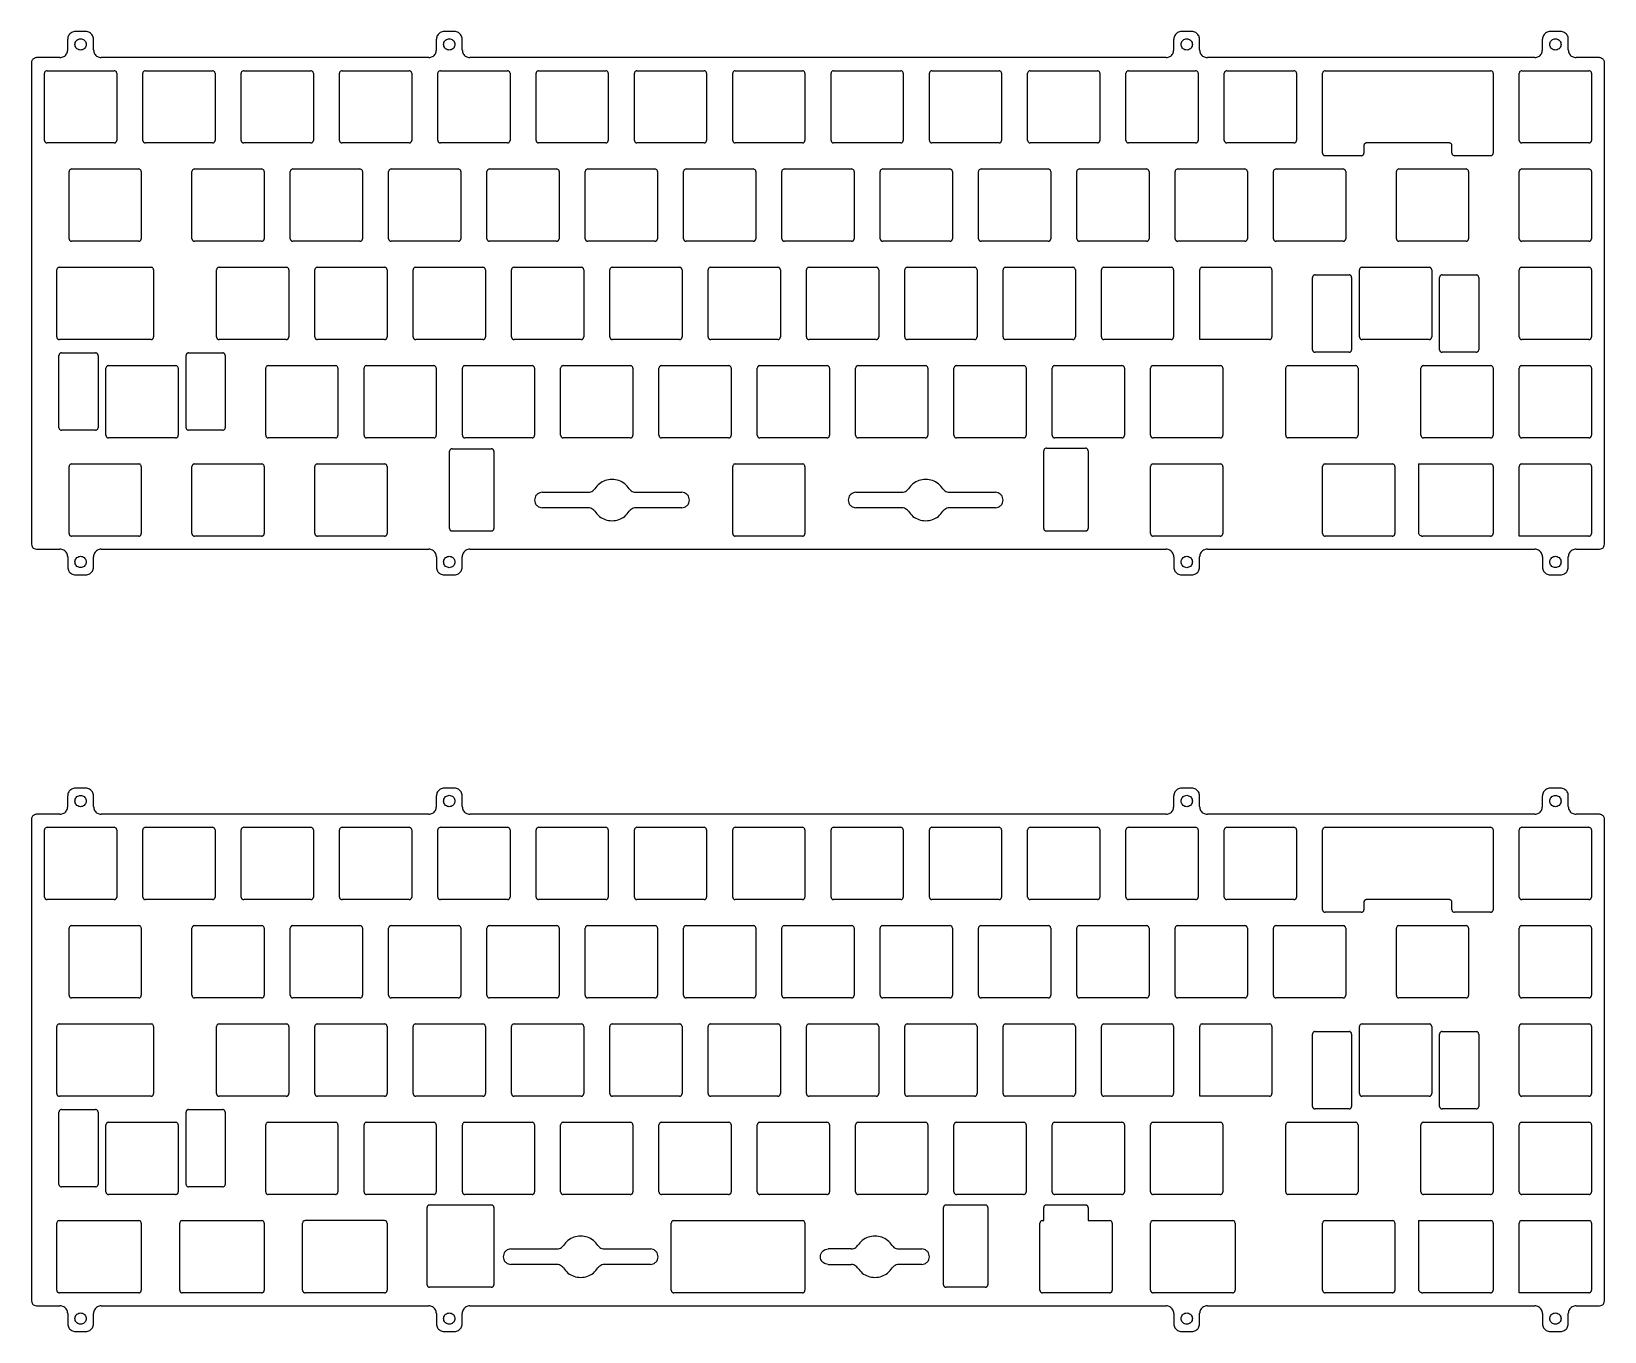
# Model space of a CAD drawing. Extents: x 0 to 305, y -146 to 105.
import ezdxf

# ---------------------------------------------------------------- set-up
doc = ezdxf.new("R2010")
doc.units = 0
doc.layers.add('Facebinder', color=7, linetype='CONTINUOUS')

msp = doc.modelspace()

# ---------------------------------------------------------------- linework, layer by layer
at = {"layer": 'Facebinder', "color": 7}
for points in [[(7.157682, 101.858848), (7.157682, 103.933869)], [(10.657681, 105.433871), (8.657682, 105.433871)], [(12.157681, 101.858848), (12.157681, 103.933869)], [(78.595165, 101.858848), (78.595165, 103.933869)], [(82.095165, 105.433871), (80.095165, 105.433871)], [(83.595165, 101.858848), (83.595165, 103.933869)], [(221.470633, 101.858848), (221.470633, 103.933869)], [(224.970633, 105.433871), (222.970635, 105.433871)], [(226.470633, 101.858848), (226.470633, 103.933869)], [(292.907627, 101.858848), (292.907627, 103.933869)], [(296.407614, 105.433871), (294.407629, 105.433871)], [(297.907616, 101.858848), (297.907616, 103.933869)], [(0.132304, 99.358854), (0.132304, 6.108172)], [(5.657683, 100.358873), (1.132304, 100.358873)], [(3.157303, 97.833848), (16.15818, 97.833848)], [(77.095166, 100.358873), (13.657681, 100.358873)], [(22.207379, 97.833848), (35.208176, 97.833848)], [(41.257475, 97.833848), (54.258171, 97.833848)], [(60.307471, 97.833848), (73.308167, 97.833848)], [(79.357467, 97.833848), (92.358163, 97.833848)], [(219.970634, 100.358873), (85.095164, 100.358873)], [(98.406661, 97.833848), (111.406658, 97.833848)], [(117.456656, 97.833848), (130.457654, 97.833848)], [(136.506652, 97.833848), (149.50765, 97.833848)], [(155.556648, 97.833848), (168.557645, 97.833848)], [(174.606644, 97.833848), (187.607641, 97.833848)], [(193.656639, 97.833848), (206.657637, 97.833848)], [(212.706635, 97.833848), (225.707633, 97.833848)], [(291.407626, 100.358873), (227.970632, 100.358873)], [(231.756631, 97.833848), (244.757628, 97.833848)], [(250.806626, 97.833848), (282.857617, 97.833848)], [(288.906626, 97.833848), (301.907613, 97.833848)], [(303.932627, 100.358873), (299.407618, 100.358873)], [(304.93262, 6.108172), (304.93262, 99.358854)], [(2.657303, 84.333169), (2.657303, 97.333865)], [(16.65818, 97.333865), (16.65818, 84.333169)], [(21.70738, 84.333169), (21.70738, 97.333865)], [(35.708174, 97.333865), (35.708174, 84.333169)], [(40.757474, 84.333169), (40.757474, 97.333865)], [(54.75817, 97.333865), (54.75817, 84.333169)], [(59.807469, 84.333169), (59.807469, 97.333865)], [(73.808166, 97.333865), (73.808166, 84.333169)], [(78.857465, 84.333169), (78.857465, 97.333865)], [(92.858162, 97.333865), (92.858162, 84.333169)], [(97.906662, 84.333169), (97.906662, 97.333865)], [(111.90666, 97.333865), (111.90666, 84.333169)], [(116.956658, 84.333169), (116.956658, 97.333865)], [(130.957656, 97.333865), (130.957656, 84.333169)], [(136.006653, 84.333169), (136.006653, 97.333865)], [(150.007651, 97.333865), (150.007651, 84.333169)], [(155.056649, 84.333169), (155.056649, 97.333865)], [(169.057647, 97.333865), (169.057647, 84.333169)], [(174.106645, 84.333169), (174.106645, 97.333865)], [(188.107643, 97.333865), (188.107643, 84.333169)], [(193.15664, 84.333169), (193.15664, 97.333865)], [(207.157638, 97.333865), (207.157638, 84.333169)], [(212.206636, 84.333169), (212.206636, 97.333865)], [(226.207634, 97.333865), (226.207634, 84.333169)], [(231.256632, 84.333169), (231.256632, 97.333865)], [(245.25763, 97.333865), (245.25763, 84.333169)], [(250.306627, 81.863576), (250.306627, 97.333865)], [(283.357626, 97.333865), (283.357626, 81.863576)], [(288.406616, 84.333169), (288.406616, 97.333865)], [(302.407622, 97.333865), (302.407622, 84.333169)], [(16.15818, 83.83316), (3.157303, 83.83316)], [(35.208176, 83.83316), (22.207379, 83.83316)], [(54.258171, 83.83316), (41.257475, 83.83316)], [(73.308167, 83.83316), (60.307471, 83.83316)], [(92.358163, 83.83316), (79.357467, 83.83316)], [(111.406658, 83.83316), (98.406661, 83.83316)], [(130.457654, 83.83316), (117.456656, 83.83316)], [(149.50765, 83.83316), (136.506652, 83.83316)], [(168.557645, 83.83316), (155.556648, 83.83316)], [(187.607641, 83.83316), (174.606644, 83.83316)], [(206.657637, 83.83316), (193.656639, 83.83316)], [(225.707633, 83.83316), (212.706635, 83.83316)], [(244.757628, 83.83316), (231.756631, 83.83316)], [(258.308628, 83.333151), (258.308628, 81.863576)], [(274.857624, 83.83316), (258.808638, 83.83316)], [(275.357634, 81.863576), (275.357634, 83.333151)], [(301.907613, 83.83316), (288.906626, 83.83316)], [(257.808619, 81.363566), (250.806626, 81.363566)], [(282.857617, 81.363566), (275.857617, 81.363566)], [(7.419882, 65.283174), (7.419882, 78.28387)], [(7.919882, 78.783853), (20.919279, 78.783853)], [(21.419278, 78.28387), (21.419278, 65.283174)], [(31.232476, 65.283174), (31.232476, 78.28387)], [(31.732477, 78.783853), (44.733173, 78.783853)], [(45.233172, 78.28387), (45.233172, 65.283174)], [(50.282472, 65.283174), (50.282472, 78.28387)], [(50.782473, 78.783853), (63.783169, 78.783853)], [(64.283168, 78.28387), (64.283168, 65.283174)], [(69.332467, 65.283174), (69.332467, 78.28387)], [(69.832469, 78.783853), (82.833165, 78.783853)], [(83.333164, 78.28387), (83.333164, 65.283174)], [(88.382463, 65.283174), (88.382463, 78.28387)], [(88.882465, 78.783853), (101.88266, 78.783853)], [(102.382662, 78.28387), (102.382662, 65.283174)], [(107.43166, 65.283174), (107.43166, 78.28387)], [(107.931659, 78.783853), (120.932656, 78.783853)], [(121.432658, 78.28387), (121.432658, 65.283174)], [(126.481655, 65.283174), (126.481655, 78.28387)], [(126.981654, 78.783853), (139.982652, 78.783853)], [(140.482653, 78.28387), (140.482653, 65.283174)], [(145.531651, 65.283174), (145.531651, 78.28387)], [(146.03165, 78.783853), (159.032648, 78.783853)], [(159.532649, 78.28387), (159.532649, 65.283174)], [(164.581647, 65.283174), (164.581647, 78.28387)], [(165.081646, 78.783853), (178.082643, 78.783853)], [(178.582645, 78.28387), (178.582645, 65.283174)], [(183.631642, 65.283174), (183.631642, 78.28387)], [(184.131641, 78.783853), (197.132639, 78.783853)], [(197.632641, 78.28387), (197.632641, 65.283174)], [(202.681638, 65.283174), (202.681638, 78.28387)], [(203.181637, 78.783853), (216.182635, 78.783853)], [(216.682636, 78.28387), (216.682636, 65.283174)], [(221.731634, 65.283174), (221.731634, 78.28387)], [(222.231633, 78.783853), (235.23263, 78.783853)], [(235.732632, 78.28387), (235.732632, 65.283174)], [(240.78163, 65.283174), (240.78163, 78.28387)], [(241.281628, 78.783853), (254.282626, 78.783853)], [(254.782628, 78.28387), (254.782628, 65.283174)], [(264.594624, 65.283174), (264.594624, 78.28387)], [(265.094634, 78.783853), (278.09361, 78.783853)], [(278.593619, 78.28387), (278.593619, 65.283174)], [(288.406616, 65.283174), (288.406616, 78.28387)], [(288.906626, 78.783853), (301.907613, 78.783853)], [(302.407622, 78.28387), (302.407622, 65.283174)], [(20.919279, 64.783164), (7.919882, 64.783164)], [(44.733173, 64.783164), (31.732477, 64.783164)], [(63.783169, 64.783164), (50.782473, 64.783164)], [(82.833165, 64.783164), (69.832469, 64.783164)], [(101.88266, 64.783164), (88.882465, 64.783164)], [(120.932656, 64.783164), (107.931659, 64.783164)], [(139.982652, 64.783164), (126.981654, 64.783164)], [(159.032648, 64.783164), (146.03165, 64.783164)], [(178.082643, 64.783164), (165.081646, 64.783164)], [(197.132639, 64.783164), (184.131641, 64.783164)], [(216.182635, 64.783164), (203.181637, 64.783164)], [(235.23263, 64.783164), (222.231633, 64.783164)], [(254.282626, 64.783164), (241.281628, 64.783164)], [(278.09361, 64.783164), (265.094634, 64.783164)], [(301.907613, 64.783164), (288.906626, 64.783164)], [(5.038583, 46.233178), (5.038583, 59.233874)], [(5.538583, 59.733857), (23.300579, 59.733857)], [(23.800578, 59.233874), (23.800578, 46.233178)], [(35.994975, 46.233178), (35.994975, 59.233874)], [(36.494976, 59.733857), (49.494172, 59.733857)], [(49.994174, 59.233874), (49.994174, 46.233178)], [(55.044971, 46.233178), (55.044971, 59.233874)], [(55.544972, 59.733857), (68.544168, 59.733857)], [(69.044169, 59.233874), (69.044169, 46.233178)], [(74.094966, 46.233178), (74.094966, 59.233874)], [(74.594968, 59.733857), (87.594164, 59.733857)], [(88.094165, 59.233874), (88.094165, 46.233178)], [(93.144962, 46.233178), (93.144962, 59.233874)], [(93.644662, 59.733857), (106.643659, 59.733857)], [(107.143661, 59.233874), (107.143661, 46.233178)], [(112.194659, 46.233178), (112.194659, 59.233874)], [(112.694658, 59.733857), (125.693655, 59.733857)], [(126.193656, 59.233874), (126.193656, 46.233178)], [(131.244654, 46.233178), (131.244654, 59.233874)], [(131.744653, 59.733857), (144.743651, 59.733857)], [(145.243652, 59.233874), (145.243652, 46.233178)], [(150.29465, 46.233178), (150.29465, 59.233874)], [(150.794649, 59.733857), (163.793646, 59.733857)], [(164.293648, 59.233874), (164.293648, 46.233178)], [(169.344646, 46.233178), (169.344646, 59.233874)], [(169.844645, 59.733857), (182.843642, 59.733857)], [(183.343644, 59.233874), (183.343644, 46.233178)], [(188.394641, 46.233178), (188.394641, 59.233874)], [(188.89464, 59.733857), (201.893638, 59.733857)], [(202.393639, 59.233874), (202.393639, 46.233178)], [(207.444637, 46.233178), (207.444637, 59.233874)], [(207.944636, 59.733857), (220.943633, 59.733857)], [(221.443635, 59.233874), (221.443635, 46.233178)], [(239.993629, 45.733169), (226.494633, 45.733169), (226.494633, 59.233874)], [(226.994632, 59.733857), (239.993629, 59.733857)], [(240.493631, 59.233874), (240.493631, 46.233178)], [(248.851628, 58.263568), (255.426626, 58.263568)], [(257.450625, 46.233178), (257.450625, 59.233874)], [(257.950621, 59.733857), (270.949623, 59.733857)], [(271.449633, 59.233874), (271.449633, 46.233178)], [(273.476632, 58.263568), (280.050627, 58.263568)], [(288.406616, 46.233178), (288.406616, 59.233874)], [(288.906626, 59.733857), (301.907613, 59.733857)], [(302.407622, 59.233874), (302.407622, 46.233178)], [(248.351627, 43.763584), (248.351627, 57.763558)], [(255.926625, 57.763558), (255.926625, 43.763584)], [(272.976622, 43.763584), (272.976622, 57.763558)], [(280.55061, 57.763558), (280.55061, 43.763584)], [(23.300579, 45.733169), (5.538583, 45.733169)], [(49.494172, 45.733169), (36.494976, 45.733169)], [(68.544168, 45.733169), (55.544972, 45.733169)], [(87.594164, 45.733169), (74.594968, 45.733169)], [(106.643659, 45.733169), (93.644662, 45.733169)], [(125.693655, 45.733169), (112.694658, 45.733169)], [(144.743651, 45.733169), (131.744653, 45.733169)], [(163.793646, 45.733169), (150.794649, 45.733169)], [(182.843642, 45.733169), (169.844645, 45.733169)], [(201.893638, 45.733169), (188.89464, 45.733169)], [(220.943633, 45.733169), (207.944636, 45.733169)], [(270.949623, 45.733169), (257.950621, 45.733169)], [(301.907613, 45.733169), (288.906626, 45.733169)], [(5.964383, 43.153482), (12.539481, 43.153482)], [(30.588777, 43.153482), (37.163576, 43.153482)], [(255.426626, 43.263575), (248.851628, 43.263575)], [(280.050627, 43.263575), (273.476632, 43.263575)], [(5.464383, 28.653472), (5.464383, 42.653472)], [(13.039481, 42.653472), (13.039481, 28.653472)], [(14.563581, 27.183077), (14.563581, 40.183878)], [(15.063581, 40.683861), (28.064477, 40.683861)], [(28.564476, 40.183878), (28.564476, 27.183077)], [(30.088778, 28.653472), (30.088778, 42.653472)], [(37.663575, 42.653472), (37.663575, 28.653472)], [(45.519973, 27.183077), (45.519973, 40.183878)], [(46.019974, 40.683861), (59.01917, 40.683861)], [(59.519172, 40.183878), (59.519172, 27.183077)], [(64.569968, 27.183077), (64.569968, 40.183878)], [(65.06997, 40.683861), (78.069166, 40.683861)], [(78.569167, 40.183878), (78.569167, 27.183077)], [(83.619964, 27.183077), (83.619964, 40.183878)], [(84.119966, 40.683861), (97.118661, 40.683861)], [(97.618663, 40.183878), (97.618663, 27.183077)], [(102.669661, 27.183077), (102.669661, 40.183878)], [(103.16966, 40.683861), (116.168657, 40.683861)], [(116.668659, 40.183878), (116.668659, 27.183077)], [(121.719657, 27.183077), (121.719657, 40.183878)], [(122.219655, 40.683861), (135.218653, 40.683861)], [(135.718654, 40.183878), (135.718654, 27.183077)], [(140.769652, 27.183077), (140.769652, 40.183878)], [(141.269651, 40.683861), (154.268648, 40.683861)], [(154.76865, 40.183878), (154.76865, 27.183077)], [(159.819648, 27.183077), (159.819648, 40.183878)], [(160.319647, 40.683861), (173.318644, 40.683861)], [(173.818646, 40.183878), (173.818646, 27.183077)], [(178.869644, 27.183077), (178.869644, 40.183878)], [(179.369642, 40.683861), (192.36864, 40.683861)], [(192.868641, 40.183878), (192.868641, 27.183077)], [(197.919639, 27.183077), (197.919639, 40.183878)], [(198.419638, 40.683861), (211.418636, 40.683861)], [(211.918637, 40.183878), (211.918637, 27.183077)], [(216.969635, 27.183077), (216.969635, 40.183878)], [(217.469634, 40.683861), (230.468631, 40.683861)], [(230.968633, 40.183878), (230.968633, 27.183077)], [(243.163628, 27.183077), (243.163628, 40.183878)], [(243.663629, 40.683861), (256.663627, 40.683861)], [(257.163626, 40.183878), (257.163626, 27.183077)], [(269.35662, 27.183077), (269.35662, 40.183878)], [(269.85663, 40.683861), (282.857617, 40.683861)], [(283.357626, 40.183878), (283.357626, 27.183077)], [(288.406616, 27.183077), (288.406616, 40.183878)], [(288.906626, 40.683861), (301.907613, 40.683861)], [(302.407622, 40.183878), (302.407622, 27.183077)], [(12.539481, 28.153489), (5.964383, 28.153489)], [(37.163576, 28.153489), (30.588777, 28.153489)], [(28.064477, 26.683067), (15.063581, 26.683067)], [(59.01917, 26.683067), (46.019974, 26.683067)], [(78.069166, 26.683067), (65.06997, 26.683067)], [(81.657465, 24.583281), (89.232664, 24.583281)], [(97.118661, 26.683067), (84.119966, 26.683067)], [(116.168657, 26.683067), (103.16966, 26.683067)], [(135.218653, 26.683067), (122.219655, 26.683067)], [(154.268648, 26.683067), (141.269651, 26.683067)], [(173.318644, 26.683067), (160.319647, 26.683067)], [(192.36864, 26.683067), (179.369642, 26.683067)], [(196.78264, 24.683267), (204.357638, 24.683267)], [(211.418636, 26.683067), (198.419638, 26.683067)], [(230.468631, 26.683067), (217.469634, 26.683067)], [(256.663627, 26.683067), (243.663629, 26.683067)], [(282.857617, 26.683067), (269.85663, 26.683067)], [(301.907613, 26.683067), (288.906626, 26.683067)], [(7.919882, 21.633866), (20.919279, 21.633866)], [(31.732377, 21.633866), (44.731774, 21.633866)], [(55.544972, 21.633866), (68.544168, 21.633866)], [(81.157466, 9.133179), (81.157466, 24.083272)], [(89.732663, 24.083272), (89.732663, 9.133179)], [(136.506652, 21.633866), (149.50765, 21.633866)], [(196.282639, 9.133179), (196.282639, 24.183284)], [(204.857637, 24.183284), (204.857637, 9.133179)], [(217.469634, 21.633866), (230.468631, 21.633866)], [(250.806626, 21.633866), (263.807621, 21.633866)], [(268.856611, 21.633866), (282.857617, 21.633866)], [(268.856611, 21.633866), (268.856611, 8.133187)], [(288.906626, 21.633866), (301.907613, 21.633866)], [(7.419882, 8.133187), (7.419882, 21.133883)], [(21.419278, 21.133883), (21.419278, 8.133187)], [(31.232378, 8.133187), (31.232378, 21.133883)], [(45.231773, 21.133883), (45.231773, 8.133187)], [(55.044971, 8.133187), (55.044971, 21.133883)], [(69.044169, 21.133883), (69.044169, 8.133187)], [(136.006653, 8.133187), (136.006653, 21.133883)], [(150.007651, 21.133883), (150.007651, 8.133187)], [(216.969635, 8.133187), (216.969635, 21.133883)], [(230.968633, 21.133883), (230.968633, 8.133187)], [(250.306627, 8.133187), (250.306627, 21.133883)], [(264.307631, 21.133883), (264.307631, 8.133187)], [(283.357626, 21.133883), (283.357626, 8.133187)], [(301.907613, 7.633177), (288.406616, 7.633177), (288.406616, 21.133883)], [(302.407622, 21.133883), (302.407622, 8.133187)], [(99.119662, 16.133179), (108.01066, 16.133179)], [(117.229657, 16.133179), (126.119655, 16.133179)], [(159.894647, 16.133179), (168.785645, 16.133179)], [(178.004644, 16.133179), (186.894642, 16.133179)], [(108.01066, 13.133176), (99.119662, 13.133176)], [(126.119655, 13.133176), (117.229657, 13.133176)], [(168.785645, 13.133176), (159.894647, 13.133176)], [(186.894642, 13.133176), (178.004644, 13.133176)], [(20.919279, 7.633177), (7.919882, 7.633177)], [(44.731774, 7.633177), (31.732377, 7.633177)], [(68.544168, 7.633177), (55.544972, 7.633177)], [(89.232664, 8.63317), (81.657465, 8.63317)], [(149.50765, 7.633177), (136.506652, 7.633177)], [(204.357638, 8.63317), (196.78264, 8.63317)], [(230.468631, 7.633177), (217.469634, 7.633177)], [(263.807621, 7.633177), (250.806626, 7.633177)], [(282.857617, 7.633177), (269.722619, 7.633177)], [(1.132304, 5.10818), (5.657683, 5.10818)], [(7.157682, 3.608178), (7.157682, 1.633169)], [(12.157681, 1.633169), (12.157681, 3.608178)], [(13.657681, 5.10818), (77.095166, 5.10818)], [(78.595165, 3.608178), (78.595165, 1.633169)], [(83.595165, 1.633169), (83.595165, 3.608178)], [(85.095164, 5.10818), (219.970634, 5.10818)], [(221.470633, 3.608178), (221.470633, 1.633169)], [(226.470633, 1.633169), (226.470633, 3.608178)], [(227.970632, 5.10818), (291.407626, 5.10818)], [(292.907627, 3.608178), (292.907627, 1.633169)], [(297.907616, 1.633169), (297.907616, 3.608178)], [(299.407618, 5.10818), (303.932627, 5.10818)], [(8.657682, 0.133194), (10.657681, 0.133194)], [(80.095165, 0.133194), (82.095165, 0.133194)], [(222.970635, 0.133194), (224.970633, 0.133194)], [(294.407629, 0.133194), (296.407614, 0.133194)], [(10.657681, -41.182013), (8.657682, -41.182013)], [(82.095165, -41.182013), (80.095165, -41.182013)], [(224.970633, -41.182013), (222.970635, -41.182013)], [(296.407614, -41.182013), (294.407629, -41.182013)], [(7.157682, -44.757036), (7.157682, -42.682015)], [(12.157681, -44.757036), (12.157681, -42.682015)], [(78.595165, -44.757036), (78.595165, -42.682015)], [(83.595165, -44.757036), (83.595165, -42.682015)], [(221.470633, -44.757036), (221.470633, -42.682015)], [(226.470633, -44.757036), (226.470633, -42.682015)], [(292.907627, -44.757036), (292.907627, -42.682015)], [(297.907616, -44.757036), (297.907616, -42.682015)], [(0.132304, -47.257031), (0.132304, -140.507712)], [(5.657683, -46.257012), (1.132304, -46.257012)], [(77.095166, -46.257012), (13.657681, -46.257012)], [(219.970634, -46.257012), (85.095164, -46.257012)], [(291.407626, -46.257012), (227.970632, -46.257012)], [(303.932627, -46.257012), (299.407618, -46.257012)], [(304.93262, -140.507712), (304.93262, -47.257031)], [(2.657303, -62.282715), (2.657303, -49.282019)], [(3.157303, -48.782036), (16.15818, -48.782036)], [(16.65818, -49.282019), (16.65818, -62.282715)], [(21.70738, -62.282715), (21.70738, -49.282019)], [(22.207379, -48.782036), (35.208176, -48.782036)], [(35.708174, -49.282019), (35.708174, -62.282715)], [(40.757474, -62.282715), (40.757474, -49.282019)], [(41.257475, -48.782036), (54.258171, -48.782036)], [(54.75817, -49.282019), (54.75817, -62.282715)], [(59.807469, -62.282715), (59.807469, -49.282019)], [(60.307471, -48.782036), (73.308167, -48.782036)], [(73.808166, -49.282019), (73.808166, -62.282715)], [(78.857465, -62.282715), (78.857465, -49.282019)], [(79.357467, -48.782036), (92.358163, -48.782036)], [(92.858162, -49.282019), (92.858162, -62.282715)], [(97.906662, -62.282715), (97.906662, -49.282019)], [(98.406661, -48.782036), (111.406658, -48.782036)], [(111.90666, -49.282019), (111.90666, -62.282715)], [(116.956658, -62.282715), (116.956658, -49.282019)], [(117.456656, -48.782036), (130.457654, -48.782036)], [(130.957656, -49.282019), (130.957656, -62.282715)], [(136.006653, -62.282715), (136.006653, -49.282019)], [(136.506652, -48.782036), (149.50765, -48.782036)], [(150.007651, -49.282019), (150.007651, -62.282715)], [(155.056649, -62.282715), (155.056649, -49.282019)], [(155.556648, -48.782036), (168.557645, -48.782036)], [(169.057647, -49.282019), (169.057647, -62.282715)], [(174.106645, -62.282715), (174.106645, -49.282019)], [(174.606644, -48.782036), (187.607641, -48.782036)], [(188.107643, -49.282019), (188.107643, -62.282715)], [(193.15664, -62.282715), (193.15664, -49.282019)], [(193.656639, -48.782036), (206.657637, -48.782036)], [(207.157638, -49.282019), (207.157638, -62.282715)], [(212.206636, -62.282715), (212.206636, -49.282019)], [(212.706635, -48.782036), (225.707633, -48.782036)], [(226.207634, -49.282019), (226.207634, -62.282715)], [(231.256632, -62.282715), (231.256632, -49.282019)], [(231.756631, -48.782036), (244.757628, -48.782036)], [(245.25763, -49.282019), (245.25763, -62.282715)], [(250.306627, -64.752309), (250.306627, -49.282019)], [(250.806626, -48.782036), (282.857617, -48.782036)], [(283.357626, -49.282019), (283.357626, -64.752309)], [(288.406616, -62.282715), (288.406616, -49.282019)], [(288.906626, -48.782036), (301.907613, -48.782036)], [(302.407622, -49.282019), (302.407622, -62.282715)], [(16.15818, -62.782724), (3.157303, -62.782724)], [(35.208176, -62.782724), (22.207379, -62.782724)], [(54.258171, -62.782724), (41.257475, -62.782724)], [(73.308167, -62.782724), (60.307471, -62.782724)], [(92.358163, -62.782724), (79.357467, -62.782724)], [(111.406658, -62.782724), (98.406661, -62.782724)], [(130.457654, -62.782724), (117.456656, -62.782724)], [(149.50765, -62.782724), (136.506652, -62.782724)], [(168.557645, -62.782724), (155.556648, -62.782724)], [(187.607641, -62.782724), (174.606644, -62.782724)], [(206.657637, -62.782724), (193.656639, -62.782724)], [(225.707633, -62.782724), (212.706635, -62.782724)], [(244.757628, -62.782724), (231.756631, -62.782724)], [(258.308628, -63.282734), (258.308628, -64.752309)], [(274.857624, -62.782724), (258.808638, -62.782724)], [(275.357634, -64.752309), (275.357634, -63.282734)], [(301.907613, -62.782724), (288.906626, -62.782724)], [(257.808619, -65.252318), (250.806626, -65.252318)], [(282.857617, -65.252318), (275.857617, -65.252318)], [(7.419882, -81.33271), (7.419882, -68.332014)], [(7.919882, -67.832031), (20.919279, -67.832031)], [(21.419278, -68.332014), (21.419278, -81.33271)], [(31.232476, -81.33271), (31.232476, -68.332014)], [(31.732477, -67.832031), (44.733173, -67.832031)], [(45.233172, -68.332014), (45.233172, -81.33271)], [(50.282472, -81.33271), (50.282472, -68.332014)], [(50.782473, -67.832031), (63.783169, -67.832031)], [(64.283168, -68.332014), (64.283168, -81.33271)], [(69.332467, -81.33271), (69.332467, -68.332014)], [(69.832469, -67.832031), (82.833165, -67.832031)], [(83.333164, -68.332014), (83.333164, -81.33271)], [(88.382463, -81.33271), (88.382463, -68.332014)], [(88.882465, -67.832031), (101.88266, -67.832031)], [(102.382662, -68.332014), (102.382662, -81.33271)], [(107.43166, -81.33271), (107.43166, -68.332014)], [(107.931659, -67.832031), (120.932656, -67.832031)], [(121.432658, -68.332014), (121.432658, -81.33271)], [(126.481655, -81.33271), (126.481655, -68.332014)], [(126.981654, -67.832031), (139.982652, -67.832031)], [(140.482653, -68.332014), (140.482653, -81.33271)], [(145.531651, -81.33271), (145.531651, -68.332014)], [(146.03165, -67.832031), (159.032648, -67.832031)], [(159.532649, -68.332014), (159.532649, -81.33271)], [(164.581647, -81.33271), (164.581647, -68.332014)], [(165.081646, -67.832031), (178.082643, -67.832031)], [(178.582645, -68.332014), (178.582645, -81.33271)], [(183.631642, -81.33271), (183.631642, -68.332014)], [(184.131641, -67.832031), (197.132639, -67.832031)], [(197.632641, -68.332014), (197.632641, -81.33271)], [(202.681638, -81.33271), (202.681638, -68.332014)], [(203.181637, -67.832031), (216.182635, -67.832031)], [(216.682636, -68.332014), (216.682636, -81.33271)], [(221.731634, -81.33271), (221.731634, -68.332014)], [(222.231633, -67.832031), (235.23263, -67.832031)], [(235.732632, -68.332014), (235.732632, -81.33271)], [(240.78163, -81.33271), (240.78163, -68.332014)], [(241.281628, -67.832031), (254.282626, -67.832031)], [(254.782628, -68.332014), (254.782628, -81.33271)], [(264.594624, -81.33271), (264.594624, -68.332014)], [(265.094634, -67.832031), (278.09361, -67.832031)], [(278.593619, -68.332014), (278.593619, -81.33271)], [(288.406616, -81.33271), (288.406616, -68.332014)], [(288.906626, -67.832031), (301.907613, -67.832031)], [(302.407622, -68.332014), (302.407622, -81.33271)], [(20.919279, -81.83272), (7.919882, -81.83272)], [(44.733173, -81.83272), (31.732477, -81.83272)], [(63.783169, -81.83272), (50.782473, -81.83272)], [(82.833165, -81.83272), (69.832469, -81.83272)], [(101.88266, -81.83272), (88.882465, -81.83272)], [(120.932656, -81.83272), (107.931659, -81.83272)], [(139.982652, -81.83272), (126.981654, -81.83272)], [(159.032648, -81.83272), (146.03165, -81.83272)], [(178.082643, -81.83272), (165.081646, -81.83272)], [(197.132639, -81.83272), (184.131641, -81.83272)], [(216.182635, -81.83272), (203.181637, -81.83272)], [(235.23263, -81.83272), (222.231633, -81.83272)], [(254.282626, -81.83272), (241.281628, -81.83272)], [(278.09361, -81.83272), (265.094634, -81.83272)], [(301.907613, -81.83272), (288.906626, -81.83272)], [(5.038583, -100.382706), (5.038583, -87.38201)], [(5.538583, -86.882027), (23.300579, -86.882027)], [(23.800578, -87.38201), (23.800578, -100.382706)], [(35.994975, -100.382706), (35.994975, -87.38201)], [(36.494976, -86.882027), (49.494172, -86.882027)], [(49.994174, -87.38201), (49.994174, -100.382706)], [(55.044971, -100.382706), (55.044971, -87.38201)], [(55.544972, -86.882027), (68.544168, -86.882027)], [(69.044169, -87.38201), (69.044169, -100.382706)], [(74.094966, -100.382706), (74.094966, -87.38201)], [(74.594968, -86.882027), (87.594164, -86.882027)], [(88.094165, -87.38201), (88.094165, -100.382706)], [(93.144962, -100.382706), (93.144962, -87.38201)], [(93.644662, -86.882027), (106.643659, -86.882027)], [(107.143661, -87.38201), (107.143661, -100.382706)], [(112.194659, -100.382706), (112.194659, -87.38201)], [(112.694658, -86.882027), (125.693655, -86.882027)], [(126.193656, -87.38201), (126.193656, -100.382706)], [(131.244654, -100.382706), (131.244654, -87.38201)], [(131.744653, -86.882027), (144.743651, -86.882027)], [(145.243652, -87.38201), (145.243652, -100.382706)], [(150.29465, -100.382706), (150.29465, -87.38201)], [(150.794649, -86.882027), (163.793646, -86.882027)], [(164.293648, -87.38201), (164.293648, -100.382706)], [(169.344646, -100.382706), (169.344646, -87.38201)], [(169.844645, -86.882027), (182.843642, -86.882027)], [(183.343644, -87.38201), (183.343644, -100.382706)], [(188.394641, -100.382706), (188.394641, -87.38201)], [(188.89464, -86.882027), (201.893638, -86.882027)], [(202.393639, -87.38201), (202.393639, -100.382706)], [(207.444637, -100.382706), (207.444637, -87.38201)], [(207.944636, -86.882027), (220.943633, -86.882027)], [(221.443635, -87.38201), (221.443635, -100.382706)], [(239.993629, -100.882716), (226.494633, -100.882716), (226.494633, -87.38201)], [(226.994632, -86.882027), (239.993629, -86.882027)], [(240.493631, -87.38201), (240.493631, -100.382706)], [(248.851628, -88.352316), (255.426626, -88.352316)], [(257.450625, -100.382706), (257.450625, -87.38201)], [(257.950621, -86.882027), (270.949623, -86.882027)], [(271.449633, -87.38201), (271.449633, -100.382706)], [(273.476632, -88.352316), (280.050627, -88.352316)], [(288.406616, -100.382706), (288.406616, -87.38201)], [(288.906626, -86.882027), (301.907613, -86.882027)], [(302.407622, -87.38201), (302.407622, -100.382706)], [(248.351627, -102.8523), (248.351627, -88.852326)], [(255.926625, -88.852326), (255.926625, -102.8523)], [(272.976622, -102.8523), (272.976622, -88.852326)], [(280.55061, -88.852326), (280.55061, -102.8523)], [(23.300579, -100.882716), (5.538583, -100.882716)], [(5.964383, -103.462403), (12.539481, -103.462403)], [(30.588777, -103.462403), (37.163576, -103.462403)], [(49.494172, -100.882716), (36.494976, -100.882716)], [(68.544168, -100.882716), (55.544972, -100.882716)], [(87.594164, -100.882716), (74.594968, -100.882716)], [(106.643659, -100.882716), (93.644662, -100.882716)], [(125.693655, -100.882716), (112.694658, -100.882716)], [(144.743651, -100.882716), (131.744653, -100.882716)], [(163.793646, -100.882716), (150.794649, -100.882716)], [(182.843642, -100.882716), (169.844645, -100.882716)], [(201.893638, -100.882716), (188.89464, -100.882716)], [(220.943633, -100.882716), (207.944636, -100.882716)], [(255.426626, -103.352309), (248.851628, -103.352309)], [(270.949623, -100.882716), (257.950621, -100.882716)], [(280.050627, -103.352309), (273.476632, -103.352309)], [(301.907613, -100.882716), (288.906626, -100.882716)], [(5.464383, -117.962413), (5.464383, -103.962412)], [(13.039481, -103.962412), (13.039481, -117.962413)], [(14.563581, -119.432808), (14.563581, -106.432006)], [(15.063581, -105.932023), (28.064477, -105.932023)], [(28.564476, -106.432006), (28.564476, -119.432808)], [(30.088778, -117.962413), (30.088778, -103.962412)], [(37.663575, -103.962412), (37.663575, -117.962413)], [(45.519973, -119.432808), (45.519973, -106.432006)], [(46.019974, -105.932023), (59.01917, -105.932023)], [(59.519172, -106.432006), (59.519172, -119.432808)], [(64.569968, -119.432808), (64.569968, -106.432006)], [(65.06997, -105.932023), (78.069166, -105.932023)], [(78.569167, -106.432006), (78.569167, -119.432808)], [(83.619964, -119.432808), (83.619964, -106.432006)], [(84.119966, -105.932023), (97.118661, -105.932023)], [(97.618663, -106.432006), (97.618663, -119.432808)], [(102.669661, -119.432808), (102.669661, -106.432006)], [(103.16966, -105.932023), (116.168657, -105.932023)], [(116.668659, -106.432006), (116.668659, -119.432808)], [(121.719657, -119.432808), (121.719657, -106.432006)], [(122.219655, -105.932023), (135.218653, -105.932023)], [(135.718654, -106.432006), (135.718654, -119.432808)], [(140.769652, -119.432808), (140.769652, -106.432006)], [(141.269651, -105.932023), (154.268648, -105.932023)], [(154.76865, -106.432006), (154.76865, -119.432808)], [(159.819648, -119.432808), (159.819648, -106.432006)], [(160.319647, -105.932023), (173.318644, -105.932023)], [(173.818646, -106.432006), (173.818646, -119.432808)], [(178.869644, -119.432808), (178.869644, -106.432006)], [(179.369642, -105.932023), (192.36864, -105.932023)], [(192.868641, -106.432006), (192.868641, -119.432808)], [(197.919639, -119.432808), (197.919639, -106.432006)], [(198.419638, -105.932023), (211.418636, -105.932023)], [(211.918637, -106.432006), (211.918637, -119.432808)], [(216.969635, -119.432808), (216.969635, -106.432006)], [(217.469634, -105.932023), (230.468631, -105.932023)], [(230.968633, -106.432006), (230.968633, -119.432808)], [(243.163628, -119.432808), (243.163628, -106.432006)], [(243.663629, -105.932023), (256.663627, -105.932023)], [(257.163626, -106.432006), (257.163626, -119.432808)], [(269.35662, -119.432808), (269.35662, -106.432006)], [(269.85663, -105.932023), (282.857617, -105.932023)], [(283.357626, -106.432006), (283.357626, -119.432808)], [(288.406616, -119.432808), (288.406616, -106.432006)], [(288.906626, -105.932023), (301.907613, -105.932023)], [(302.407622, -106.432006), (302.407622, -119.432808)], [(12.539481, -118.462396), (5.964383, -118.462396)], [(37.163576, -118.462396), (30.588777, -118.462396)], [(28.064477, -119.932817), (15.063581, -119.932817)], [(59.01917, -119.932817), (46.019974, -119.932817)], [(78.069166, -119.932817), (65.06997, -119.932817)], [(97.118661, -119.932817), (84.119966, -119.932817)], [(116.168657, -119.932817), (103.16966, -119.932817)], [(135.218653, -119.932817), (122.219655, -119.932817)], [(154.268648, -119.932817), (141.269651, -119.932817)], [(173.318644, -119.932817), (160.319647, -119.932817)], [(192.36864, -119.932817), (179.369642, -119.932817)], [(211.418636, -119.932817), (198.419638, -119.932817)], [(230.468631, -119.932817), (217.469634, -119.932817)], [(256.663627, -119.932817), (243.663629, -119.932817)], [(282.857617, -119.932817), (269.85663, -119.932817)], [(301.907613, -119.932817), (288.906626, -119.932817)], [(76.774843, -137.407458), (76.774843, -122.457365)], [(77.274842, -121.957349), (89.232662, -121.957482)], [(89.732661, -122.457491), (89.732661, -137.407584)], [(176.85082, -137.407458), (176.85082, -122.457365)], [(177.350819, -121.957355), (184.926018, -121.957355)], [(185.426017, -122.457365), (185.426017, -137.407458)], [(196.282409, -124.981986), (196.282409, -122.457491)], [(196.782407, -121.957482), (204.357607, -121.957482)], [(204.857605, -122.457491), (204.857605, -124.981986)], [(5.038257, -138.482671), (5.038257, -125.481975)], [(5.538257, -124.981992), (20.919278, -124.982019)], [(21.419277, -125.482002), (21.419277, -138.482698)], [(28.850753, -138.482671), (28.850753, -125.481975)], [(29.350752, -124.981992), (44.731771, -124.981992)], [(45.23177, -125.481975), (45.23177, -138.482671)], [(52.66325, -138.482671), (52.66325, -125.481975)], [(68.544165, -124.981992), (53.163249, -124.981992)], [(69.044167, -125.481975), (69.044167, -138.482671)], [(124.100731, -138.482671), (124.100731, -125.481975)], [(124.60073, -124.981992), (149.505848, -124.981992)], [(150.007649, -125.481975), (150.007649, -138.482671)], [(195.538218, -138.482671), (195.538218, -125.481975)], [(196.038214, -124.981992), (196.282438, -124.981992)], [(204.857635, -124.981992), (209.037614, -124.981992)], [(209.537613, -125.481975), (209.537613, -138.482671)], [(216.969632, -138.482671), (216.969632, -125.481975)], [(217.469631, -124.981992), (232.850111, -124.981992)], [(233.35011, -125.481975), (233.35011, -138.482671)], [(250.306627, -138.482698), (250.306627, -125.482002)], [(250.806626, -124.982019), (263.807621, -124.982019)], [(264.307631, -125.482002), (264.307631, -138.482698)], [(268.856611, -124.982019), (282.857617, -124.982019)], [(268.856611, -124.982019), (268.856611, -138.482698)], [(283.357626, -125.482002), (283.357626, -138.482698)], [(301.907613, -138.982707), (288.406616, -138.982707), (288.406616, -125.482002)], [(288.906626, -124.982019), (301.907613, -124.982019)], [(302.407622, -125.482002), (302.407622, -138.482698)], [(93.047815, -130.482678), (101.938813, -130.482678)], [(111.15781, -130.482678), (120.047808, -130.482678)], [(158.958292, -130.482678), (154.513293, -130.482678)], [(168.178437, -130.482678), (172.623436, -130.482678)], [(101.938813, -133.482682), (93.047815, -133.482682)], [(120.047808, -133.482682), (111.15781, -133.482682)], [(154.513293, -133.482682), (158.958292, -133.482682)], [(172.623436, -133.482682), (168.178437, -133.482682)], [(20.919278, -138.982707), (5.538257, -138.982681)], [(44.731771, -138.982681), (29.350752, -138.982681)], [(68.544165, -138.982681), (53.163249, -138.982681)], [(89.232662, -137.907593), (77.274842, -137.907461)], [(149.505848, -138.982681), (124.60073, -138.982681)], [(184.926018, -137.907467), (177.350819, -137.907467)], [(209.037614, -138.982681), (196.038217, -138.982681)], [(232.850111, -138.982681), (217.469631, -138.982681)], [(263.807621, -138.982707), (250.806626, -138.982707)], [(282.857617, -138.982707), (269.722619, -138.982707)], [(1.132304, -141.507705), (5.657683, -141.507705)], [(7.157682, -143.007707), (7.157682, -144.982715)], [(12.157681, -144.982715), (12.157681, -143.007707)], [(13.657681, -141.507705), (77.095166, -141.507705)], [(78.595165, -143.007707), (78.595165, -144.982715)], [(83.595165, -144.982715), (83.595165, -143.007707)], [(85.095164, -141.507705), (219.970634, -141.507705)], [(221.470633, -143.007707), (221.470633, -144.982715)], [(226.470633, -144.982715), (226.470633, -143.007707)], [(227.970632, -141.507705), (291.407626, -141.507705)], [(292.907627, -143.007707), (292.907627, -144.982715)], [(297.907616, -144.982715), (297.907616, -143.007707)], [(299.407618, -141.507705), (303.932627, -141.507705)], [(8.657682, -146.48269), (10.657681, -146.48269)], [(80.095165, -146.48269), (82.095165, -146.48269)], [(222.970635, -146.48269), (224.970633, -146.48269)], [(294.407629, -146.48269), (296.407614, -146.48269)]]:
    msp.add_lwpolyline(points, dxfattribs=at)
for points in [[(10.757682, 102.93385)], [(82.195165, 102.93385)], [(225.070632, 102.93385)], [(296.507627, 102.93385)], [(10.757682, 2.633188)], [(82.195165, 2.633188)], [(225.070632, 2.633188)], [(296.507627, 2.633188)], [(10.757682, -43.682034)], [(82.195165, -43.682034)], [(225.070632, -43.682034)], [(296.507627, -43.682034)], [(10.757682, -143.982696)], [(82.195165, -143.982696)], [(225.070632, -143.982696)], [(296.507627, -143.982696)]]:
    msp.add_lwpolyline(points, close=True, dxfattribs=at)
for points, knots in [([(8.657682, 105.433871), (8.526412, 105.423871), (8.264958, 105.403955), (7.899196, 105.246567), (7.584435, 105.007117), (7.344985, 104.692355), (7.187597, 104.326592), (7.167682, 104.065139), (7.157682, 103.933869)], [0, 0, 0, 0, 0.392663, 0.782076, 1.174738, 1.567401, 1.956814, 2.349477, 2.349477, 2.349477, 2.349477]), ([(10.757682, 102.93385), (10.744539, 103.062456), (10.718441, 103.317828), (10.515968, 103.655305), (10.219513, 103.906211), (9.852409, 104.039283), (9.46287, 104.039283), (9.09628, 103.906211), (8.797772, 103.655305), (8.602927, 103.317828), (8.534896, 102.93385), (8.602927, 102.549872), (8.797772, 102.212395), (9.09628, 101.961489), (9.46287, 101.828417), (9.852409, 101.828417), (10.219513, 101.961489), (10.515968, 102.212395), (10.718441, 102.549872), (10.744539, 102.805244), (10.757682, 102.93385)], [0, 0, 0, 0, 0.38386, 0.762227, 1.146088, 1.529948, 1.908315, 2.292176, 2.676036, 3.054403, 3.438263, 3.822124, 4.200491, 4.584351, 4.968212, 5.346578, 5.730439, 6.114299, 6.492666, 6.876527, 6.876527, 6.876527, 6.876527]), ([(12.157681, 103.933869), (12.147682, 104.065139), (12.127767, 104.326592), (11.970379, 104.692355), (11.730929, 105.007117), (11.416167, 105.246567), (11.050405, 105.403955), (10.788951, 105.423871), (10.657681, 105.433871)], [0, 0, 0, 0, 0.392663, 0.782076, 1.174739, 1.567401, 1.956814, 2.349477, 2.349477, 2.349477, 2.349477]), ([(80.095165, 105.433871), (79.963895, 105.423871), (79.702441, 105.403955), (79.336679, 105.246567), (79.021917, 105.007117), (78.782467, 104.692355), (78.62508, 104.326592), (78.605164, 104.065139), (78.595165, 103.933869)], [0, 0, 0, 0, 0.392663, 0.782076, 1.174738, 1.567401, 1.956814, 2.349477, 2.349477, 2.349477, 2.349477]), ([(82.195165, 102.93385), (82.182077, 103.062503), (82.156088, 103.317967), (81.953658, 103.65562), (81.657163, 103.906671), (81.289955, 104.039826), (80.900291, 104.039826), (80.533595, 103.906671), (80.235056, 103.65562), (80.040222, 103.317967), (79.972475, 102.93385), (80.040222, 102.549733), (80.235056, 102.21208), (80.533595, 101.961029), (80.900291, 101.827874), (81.289955, 101.827874), (81.657163, 101.961029), (81.953658, 102.21208), (82.156088, 102.549733), (82.182077, 102.805197), (82.195165, 102.93385)], [0, 0, 0, 0, 0.38398, 0.762462, 1.146442, 1.530422, 1.908904, 2.292884, 2.676864, 3.055346, 3.439326, 3.823306, 4.201788, 4.585768, 4.969748, 5.34823, 5.73221, 6.11619, 6.494671, 6.878652, 6.878652, 6.878652, 6.878652]), ([(83.595165, 103.933869), (83.585166, 104.065139), (83.56525, 104.326592), (83.407862, 104.692355), (83.168413, 105.007117), (82.853651, 105.246567), (82.487889, 105.403955), (82.226435, 105.423871), (82.095165, 105.433871)], [0, 0, 0, 0, 0.392663, 0.782076, 1.174738, 1.567401, 1.956814, 2.349477, 2.349477, 2.349477, 2.349477]), ([(222.970635, 105.433871), (222.839365, 105.423872), (222.577911, 105.403956), (222.212149, 105.246568), (221.897386, 105.007118), (221.657936, 104.692355), (221.500548, 104.326593), (221.480632, 104.065139), (221.470633, 103.933869)], [0, 0, 0, 0, 0.392663, 0.782077, 1.17474, 1.567403, 1.956816, 2.349479, 2.349479, 2.349479, 2.349479]), ([(225.070632, 102.93385), (225.057544, 103.062503), (225.031556, 103.317967), (224.829126, 103.65562), (224.53263, 103.906671), (224.165422, 104.039826), (223.775759, 104.039826), (223.409063, 103.906671), (223.110524, 103.65562), (222.915689, 103.317967), (222.847943, 102.93385), (222.915689, 102.549733), (223.110524, 102.21208), (223.409063, 101.961029), (223.775759, 101.827874), (224.165422, 101.827874), (224.53263, 101.961029), (224.829126, 102.21208), (225.031556, 102.549733), (225.057544, 102.805197), (225.070632, 102.93385)], [0, 0, 0, 0, 0.38398, 0.762462, 1.146442, 1.530422, 1.908904, 2.292884, 2.676864, 3.055346, 3.439326, 3.823306, 4.201788, 4.585768, 4.969748, 5.34823, 5.73221, 6.11619, 6.494671, 6.878652, 6.878652, 6.878652, 6.878652]), ([(226.470633, 103.933869), (226.460633, 104.065139), (226.440718, 104.326592), (226.28333, 104.692355), (226.04388, 105.007117), (225.729119, 105.246567), (225.363357, 105.403955), (225.101903, 105.423871), (224.970633, 105.433871)], [0, 0, 0, 0, 0.392663, 0.782076, 1.174738, 1.567401, 1.956814, 2.349477, 2.349477, 2.349477, 2.349477]), ([(294.407629, 105.433871), (294.276359, 105.423872), (294.014905, 105.403956), (293.649143, 105.246568), (293.33438, 105.007118), (293.09493, 104.692355), (292.937542, 104.326593), (292.917627, 104.065139), (292.907627, 103.933869)], [0, 0, 0, 0, 0.392663, 0.782077, 1.17474, 1.567403, 1.956816, 2.349479, 2.349479, 2.349479, 2.349479]), ([(296.507627, 102.93385), (296.494484, 103.062457), (296.468387, 103.317829), (296.265912, 103.655308), (295.969456, 103.906215), (295.60235, 104.039288), (295.21281, 104.039288), (294.846218, 103.906215), (294.547709, 103.655308), (294.352862, 103.317829), (294.284831, 102.93385), (294.352862, 102.54987), (294.547709, 102.212391), (294.846218, 101.961484), (295.21281, 101.828412), (295.60235, 101.828412), (295.969456, 101.961484), (296.265912, 102.212391), (296.468387, 102.54987), (296.494484, 102.805243), (296.507627, 102.93385)], [0, 0, 0, 0, 0.383862, 0.762231, 1.146093, 1.529955, 1.908324, 2.292186, 2.676048, 3.054417, 3.438279, 3.822142, 4.20051, 4.584372, 4.968235, 5.346603, 5.730466, 6.114328, 6.492696, 6.876559, 6.876559, 6.876559, 6.876559]), ([(297.907616, 103.933869), (297.897617, 104.065139), (297.877701, 104.326593), (297.720314, 104.692355), (297.480863, 105.007118), (297.166101, 105.246568), (296.800338, 105.403956), (296.538884, 105.423872), (296.407614, 105.433871)], [0, 0, 0, 0, 0.392663, 0.782077, 1.17474, 1.567403, 1.956816, 2.349479, 2.349479, 2.349479, 2.349479]), ([(5.657683, 100.358873), (5.920519, 100.400129), (6.438395, 100.481419), (7.035123, 101.078138), (7.116421, 101.596013), (7.157682, 101.858848)], [0, 0, 0, 0, 0.784281, 1.5453, 2.329581, 2.329581, 2.329581, 2.329581]), ([(12.157681, 101.858848), (12.198942, 101.596013), (12.280241, 101.078138), (12.876969, 100.48142), (13.394845, 100.400129), (13.657681, 100.358873)], [0, 0, 0, 0, 0.784281, 1.5453, 2.32958, 2.32958, 2.32958, 2.32958]), ([(77.095166, 100.358873), (77.358002, 100.400129), (77.875878, 100.48142), (78.472606, 101.078138), (78.553904, 101.596013), (78.595165, 101.858848)], [0, 0, 0, 0, 0.78428, 1.5453, 2.32958, 2.32958, 2.32958, 2.32958]), ([(83.595165, 101.858848), (83.636426, 101.596013), (83.717724, 101.078138), (84.314452, 100.48142), (84.832328, 100.400129), (85.095164, 100.358873)], [0, 0, 0, 0, 0.78428, 1.5453, 2.32958, 2.32958, 2.32958, 2.32958]), ([(219.970634, 100.358873), (220.23347, 100.400129), (220.751346, 100.48142), (221.348074, 101.078138), (221.429372, 101.596013), (221.470633, 101.858848)], [0, 0, 0, 0, 0.78428, 1.5453, 2.32958, 2.32958, 2.32958, 2.32958]), ([(226.470633, 101.858848), (226.511894, 101.596013), (226.593192, 101.078138), (227.18992, 100.48142), (227.707796, 100.400129), (227.970632, 100.358873)], [0, 0, 0, 0, 0.78428, 1.5453, 2.32958, 2.32958, 2.32958, 2.32958]), ([(291.407626, 100.358873), (291.670462, 100.400129), (292.188339, 100.481419), (292.785068, 101.078137), (292.866366, 101.596012), (292.907627, 101.858848)], [0, 0, 0, 0, 0.784281, 1.545301, 2.329583, 2.329583, 2.329583, 2.329583]), ([(297.907616, 101.858848), (297.948878, 101.596012), (298.030176, 101.078137), (298.626905, 100.481419), (299.144782, 100.400129), (299.407618, 100.358873)], [0, 0, 0, 0, 0.784281, 1.545301, 2.329583, 2.329583, 2.329583, 2.329583]), ([(1.132304, 100.358873), (1.044789, 100.352206), (0.870485, 100.338928), (0.626641, 100.234001), (0.416799, 100.074364), (0.257166, 99.864518), (0.152243, 99.620673), (0.138969, 99.446368), (0.132304, 99.358854)], [0, 0, 0, 0, 0.261778, 0.52139, 0.783168, 1.044946, 1.304557, 1.566335, 1.566335, 1.566335, 1.566335]), ([(3.157303, 97.833848), (3.069692, 97.820096), (2.897069, 97.793), (2.69816, 97.594099), (2.671058, 97.421476), (2.657303, 97.333865)], [0, 0, 0, 0, 0.261424, 0.515094, 0.776518, 0.776518, 0.776518, 0.776518]), ([(16.65818, 97.333865), (16.644425, 97.421476), (16.617323, 97.594099), (16.418415, 97.793), (16.245791, 97.820096), (16.15818, 97.833848)], [0, 0, 0, 0, 0.261424, 0.515094, 0.776518, 0.776518, 0.776518, 0.776518]), ([(22.207379, 97.833848), (22.119768, 97.820096), (21.947145, 97.793), (21.748237, 97.594098), (21.721135, 97.421476), (21.70738, 97.333865)], [0, 0, 0, 0, 0.261424, 0.515094, 0.776517, 0.776517, 0.776517, 0.776517]), ([(35.708174, 97.333865), (35.69442, 97.421476), (35.667318, 97.594098), (35.46841, 97.793), (35.295786, 97.820096), (35.208176, 97.833848)], [0, 0, 0, 0, 0.261424, 0.515094, 0.776517, 0.776517, 0.776517, 0.776517]), ([(41.257475, 97.833848), (41.169864, 97.820097), (40.99724, 97.793001), (40.798331, 97.594099), (40.771229, 97.421476), (40.757474, 97.333865)], [0, 0, 0, 0, 0.261424, 0.515095, 0.77652, 0.77652, 0.77652, 0.77652]), ([(54.75817, 97.333865), (54.744415, 97.421476), (54.717313, 97.594098), (54.518405, 97.793), (54.345782, 97.820096), (54.258171, 97.833848)], [0, 0, 0, 0, 0.261424, 0.515094, 0.776517, 0.776517, 0.776517, 0.776517]), ([(60.307471, 97.833848), (60.21986, 97.820097), (60.047236, 97.793001), (59.848327, 97.594099), (59.821224, 97.421476), (59.807469, 97.333865)], [0, 0, 0, 0, 0.261424, 0.515095, 0.77652, 0.77652, 0.77652, 0.77652]), ([(73.808166, 97.333865), (73.794411, 97.421476), (73.767309, 97.594098), (73.568401, 97.793), (73.395778, 97.820096), (73.308167, 97.833848)], [0, 0, 0, 0, 0.261424, 0.515094, 0.776517, 0.776517, 0.776517, 0.776517]), ([(79.357467, 97.833848), (79.269855, 97.820097), (79.097231, 97.793001), (78.898322, 97.594099), (78.87122, 97.421476), (78.857465, 97.333865)], [0, 0, 0, 0, 0.261424, 0.515095, 0.77652, 0.77652, 0.77652, 0.77652]), ([(92.858162, 97.333865), (92.844407, 97.421476), (92.817305, 97.594098), (92.618397, 97.793), (92.445774, 97.820096), (92.358163, 97.833848)], [0, 0, 0, 0, 0.261424, 0.515094, 0.776517, 0.776517, 0.776517, 0.776517]), ([(98.406661, 97.833848), (98.31905, 97.820096), (98.146427, 97.793), (97.947519, 97.594098), (97.920417, 97.421476), (97.906662, 97.333865)], [0, 0, 0, 0, 0.261424, 0.515094, 0.776517, 0.776517, 0.776517, 0.776517]), ([(111.90666, 97.333865), (111.892905, 97.421476), (111.865803, 97.594099), (111.666893, 97.793001), (111.494269, 97.820097), (111.406658, 97.833848)], [0, 0, 0, 0, 0.261424, 0.515095, 0.77652, 0.77652, 0.77652, 0.77652]), ([(117.456656, 97.833848), (117.369046, 97.820096), (117.196422, 97.793), (116.997514, 97.594098), (116.970412, 97.421476), (116.956658, 97.333865)], [0, 0, 0, 0, 0.261424, 0.515094, 0.776517, 0.776517, 0.776517, 0.776517]), ([(130.957656, 97.333865), (130.943901, 97.421476), (130.916799, 97.594099), (130.717889, 97.793001), (130.545265, 97.820097), (130.457654, 97.833848)], [0, 0, 0, 0, 0.261424, 0.515095, 0.77652, 0.77652, 0.77652, 0.77652]), ([(136.506652, 97.833848), (136.419041, 97.820096), (136.246418, 97.793), (136.04751, 97.594098), (136.020408, 97.421476), (136.006653, 97.333865)], [0, 0, 0, 0, 0.261424, 0.515094, 0.776517, 0.776517, 0.776517, 0.776517]), ([(150.007651, 97.333865), (149.993896, 97.421476), (149.966794, 97.594099), (149.767885, 97.793001), (149.595261, 97.820097), (149.50765, 97.833848)], [0, 0, 0, 0, 0.261424, 0.515095, 0.77652, 0.77652, 0.77652, 0.77652]), ([(155.556648, 97.833848), (155.469037, 97.820096), (155.296414, 97.793), (155.097506, 97.594098), (155.070404, 97.421476), (155.056649, 97.333865)], [0, 0, 0, 0, 0.261424, 0.515094, 0.776517, 0.776517, 0.776517, 0.776517]), ([(169.057647, 97.333865), (169.043892, 97.421476), (169.01679, 97.594099), (168.817881, 97.793001), (168.645257, 97.820097), (168.557645, 97.833848)], [0, 0, 0, 0, 0.261424, 0.515095, 0.77652, 0.77652, 0.77652, 0.77652]), ([(174.606644, 97.833848), (174.519033, 97.820096), (174.346409, 97.793), (174.147501, 97.594098), (174.1204, 97.421476), (174.106645, 97.333865)], [0, 0, 0, 0, 0.261424, 0.515094, 0.776517, 0.776517, 0.776517, 0.776517]), ([(188.107643, 97.333865), (188.093888, 97.421476), (188.066786, 97.594099), (187.867876, 97.793001), (187.695252, 97.820097), (187.607641, 97.833848)], [0, 0, 0, 0, 0.261424, 0.515095, 0.77652, 0.77652, 0.77652, 0.77652]), ([(193.656639, 97.833848), (193.569028, 97.820096), (193.396405, 97.793), (193.197497, 97.594098), (193.170395, 97.421476), (193.15664, 97.333865)], [0, 0, 0, 0, 0.261424, 0.515094, 0.776517, 0.776517, 0.776517, 0.776517]), ([(207.157638, 97.333865), (207.143883, 97.421476), (207.116781, 97.594099), (206.917872, 97.793001), (206.745248, 97.820097), (206.657637, 97.833848)], [0, 0, 0, 0, 0.261424, 0.515095, 0.77652, 0.77652, 0.77652, 0.77652]), ([(212.706635, 97.833848), (212.619024, 97.820096), (212.446401, 97.793), (212.247493, 97.594098), (212.220391, 97.421476), (212.206636, 97.333865)], [0, 0, 0, 0, 0.261424, 0.515094, 0.776517, 0.776517, 0.776517, 0.776517]), ([(226.207634, 97.333865), (226.193879, 97.421476), (226.166777, 97.594099), (225.967868, 97.793001), (225.795244, 97.820097), (225.707633, 97.833848)], [0, 0, 0, 0, 0.261424, 0.515095, 0.77652, 0.77652, 0.77652, 0.77652]), ([(231.756631, 97.833848), (231.66902, 97.820096), (231.496396, 97.793), (231.297489, 97.594098), (231.270387, 97.421476), (231.256632, 97.333865)], [0, 0, 0, 0, 0.261424, 0.515094, 0.776517, 0.776517, 0.776517, 0.776517]), ([(245.25763, 97.333865), (245.243875, 97.421476), (245.216773, 97.594099), (245.017863, 97.793001), (244.845239, 97.820097), (244.757628, 97.833848)], [0, 0, 0, 0, 0.261424, 0.515095, 0.77652, 0.77652, 0.77652, 0.77652]), ([(250.806626, 97.833848), (250.719015, 97.820096), (250.546392, 97.793), (250.347484, 97.594098), (250.320382, 97.421476), (250.306627, 97.333865)], [0, 0, 0, 0, 0.261424, 0.515094, 0.776517, 0.776517, 0.776517, 0.776517]), ([(283.357626, 97.333865), (283.343871, 97.421477), (283.316769, 97.594102), (283.117856, 97.793004), (282.945229, 97.820098), (282.857617, 97.833848)], [0, 0, 0, 0, 0.261427, 0.5151, 0.776528, 0.776528, 0.776528, 0.776528]), ([(288.906626, 97.833848), (288.819013, 97.820098), (288.646387, 97.793004), (288.447474, 97.594102), (288.420371, 97.421477), (288.406616, 97.333865)], [0, 0, 0, 0, 0.261427, 0.5151, 0.776528, 0.776528, 0.776528, 0.776528]), ([(302.407622, 97.333865), (302.393867, 97.421477), (302.366764, 97.594102), (302.167851, 97.793004), (301.995225, 97.820098), (301.907613, 97.833848)], [0, 0, 0, 0, 0.261427, 0.5151, 0.776528, 0.776528, 0.776528, 0.776528]), ([(304.93262, 99.358854), (304.925955, 99.446368), (304.912681, 99.620671), (304.807759, 99.864516), (304.648127, 100.074361), (304.438286, 100.233998), (304.194445, 100.338927), (304.020141, 100.352206), (303.932627, 100.358873)], [0, 0, 0, 0, 0.261777, 0.521387, 0.783164, 1.044941, 1.304551, 1.566328, 1.566328, 1.566328, 1.566328]), ([(2.657303, 84.333169), (2.660636, 84.289412), (2.667273, 84.20226), (2.719734, 84.080337), (2.799551, 83.975414), (2.904472, 83.895596), (3.026394, 83.843132), (3.113546, 83.836493), (3.157303, 83.83316)], [0, 0, 0, 0, 0.130889, 0.260695, 0.391584, 0.522473, 0.652278, 0.783167, 0.783167, 0.783167, 0.783167]), ([(16.15818, 83.83316), (16.201938, 83.836493), (16.28909, 83.843132), (16.411011, 83.895596), (16.515933, 83.975414), (16.595749, 84.080337), (16.648211, 84.20226), (16.654848, 84.289412), (16.65818, 84.333169)], [0, 0, 0, 0, 0.130889, 0.260695, 0.391584, 0.522473, 0.652278, 0.783167, 0.783167, 0.783167, 0.783167]), ([(21.70738, 84.333169), (21.710713, 84.289412), (21.71735, 84.20226), (21.769811, 84.080337), (21.849627, 83.975415), (21.954548, 83.895596), (22.07647, 83.843132), (22.163622, 83.836493), (22.207379, 83.83316)], [0, 0, 0, 0, 0.130889, 0.260694, 0.391583, 0.522472, 0.652278, 0.783167, 0.783167, 0.783167, 0.783167]), ([(35.208176, 83.83316), (35.251933, 83.836493), (35.339085, 83.843132), (35.461006, 83.895596), (35.565927, 83.975415), (35.645744, 84.080337), (35.698205, 84.20226), (35.704842, 84.289412), (35.708174, 84.333169)], [0, 0, 0, 0, 0.130889, 0.260694, 0.391583, 0.522472, 0.652278, 0.783167, 0.783167, 0.783167, 0.783167]), ([(40.757474, 84.333169), (40.760806, 84.289412), (40.767443, 84.20226), (40.819905, 84.080337), (40.899722, 83.975414), (41.004643, 83.895595), (41.126566, 83.843132), (41.213718, 83.836493), (41.257475, 83.83316)], [0, 0, 0, 0, 0.130889, 0.260695, 0.391585, 0.522474, 0.65228, 0.783169, 0.783169, 0.783169, 0.783169]), ([(54.258171, 83.83316), (54.301928, 83.836493), (54.38908, 83.843132), (54.511002, 83.895596), (54.615923, 83.975415), (54.695739, 84.080337), (54.748201, 84.20226), (54.754838, 84.289412), (54.75817, 84.333169)], [0, 0, 0, 0, 0.130889, 0.260694, 0.391583, 0.522472, 0.652278, 0.783167, 0.783167, 0.783167, 0.783167]), ([(59.807469, 84.333169), (59.810802, 84.289412), (59.817439, 84.20226), (59.869901, 84.080337), (59.949718, 83.975414), (60.054639, 83.895595), (60.176561, 83.843132), (60.263714, 83.836493), (60.307471, 83.83316)], [0, 0, 0, 0, 0.130889, 0.260695, 0.391585, 0.522474, 0.65228, 0.783169, 0.783169, 0.783169, 0.783169]), ([(73.308167, 83.83316), (73.351924, 83.836493), (73.439076, 83.843132), (73.560998, 83.895596), (73.665919, 83.975415), (73.745735, 84.080337), (73.798196, 84.20226), (73.804834, 84.289412), (73.808166, 84.333169)], [0, 0, 0, 0, 0.130889, 0.260694, 0.391583, 0.522472, 0.652278, 0.783167, 0.783167, 0.783167, 0.783167]), ([(78.857465, 84.333169), (78.860798, 84.289412), (78.867435, 84.20226), (78.919896, 84.080337), (78.999713, 83.975414), (79.104635, 83.895595), (79.226557, 83.843132), (79.313709, 83.836493), (79.357467, 83.83316)], [0, 0, 0, 0, 0.130889, 0.260695, 0.391585, 0.522474, 0.65228, 0.783169, 0.783169, 0.783169, 0.783169]), ([(92.358163, 83.83316), (92.40192, 83.836493), (92.489072, 83.843132), (92.610993, 83.895596), (92.715914, 83.975415), (92.795731, 84.080337), (92.848192, 84.20226), (92.854829, 84.289412), (92.858162, 84.333169)], [0, 0, 0, 0, 0.130889, 0.260694, 0.391583, 0.522472, 0.652278, 0.783167, 0.783167, 0.783167, 0.783167]), ([(97.906662, 84.333169), (97.909994, 84.289412), (97.916631, 84.20226), (97.969093, 84.080337), (98.048909, 83.975415), (98.15383, 83.895596), (98.275752, 83.843132), (98.362904, 83.836493), (98.406661, 83.83316)], [0, 0, 0, 0, 0.130889, 0.260694, 0.391583, 0.522472, 0.652278, 0.783167, 0.783167, 0.783167, 0.783167]), ([(111.406658, 83.83316), (111.450415, 83.836493), (111.537568, 83.843132), (111.65949, 83.895595), (111.764412, 83.975414), (111.844228, 84.080337), (111.89669, 84.20226), (111.903327, 84.289412), (111.90666, 84.333169)], [0, 0, 0, 0, 0.130889, 0.260695, 0.391585, 0.522474, 0.65228, 0.783169, 0.783169, 0.783169, 0.783169]), ([(116.956658, 84.333169), (116.95999, 84.289412), (116.966627, 84.20226), (117.019088, 84.080337), (117.098905, 83.975415), (117.203826, 83.895596), (117.325747, 83.843132), (117.412899, 83.836493), (117.456656, 83.83316)], [0, 0, 0, 0, 0.130889, 0.260694, 0.391583, 0.522472, 0.652278, 0.783167, 0.783167, 0.783167, 0.783167]), ([(130.457654, 83.83316), (130.501411, 83.836493), (130.588564, 83.843132), (130.710486, 83.895595), (130.815408, 83.975414), (130.895224, 84.080337), (130.947686, 84.20226), (130.954323, 84.289412), (130.957656, 84.333169)], [0, 0, 0, 0, 0.130889, 0.260695, 0.391585, 0.522474, 0.65228, 0.783169, 0.783169, 0.783169, 0.783169]), ([(136.006653, 84.333169), (136.009986, 84.289412), (136.016623, 84.20226), (136.069084, 84.080337), (136.1489, 83.975415), (136.253821, 83.895596), (136.375743, 83.843132), (136.462895, 83.836493), (136.506652, 83.83316)], [0, 0, 0, 0, 0.130889, 0.260694, 0.391583, 0.522472, 0.652278, 0.783167, 0.783167, 0.783167, 0.783167]), ([(149.50765, 83.83316), (149.551407, 83.836493), (149.638559, 83.843132), (149.760482, 83.895595), (149.865403, 83.975414), (149.94522, 84.080337), (149.997682, 84.20226), (150.004319, 84.289412), (150.007651, 84.333169)], [0, 0, 0, 0, 0.130889, 0.260695, 0.391585, 0.522474, 0.65228, 0.783169, 0.783169, 0.783169, 0.783169]), ([(155.056649, 84.333169), (155.059981, 84.289412), (155.066618, 84.20226), (155.11908, 84.080337), (155.198896, 83.975415), (155.303817, 83.895596), (155.425739, 83.843132), (155.512891, 83.836493), (155.556648, 83.83316)], [0, 0, 0, 0, 0.130889, 0.260694, 0.391583, 0.522472, 0.652278, 0.783167, 0.783167, 0.783167, 0.783167]), ([(168.557645, 83.83316), (168.601403, 83.836493), (168.688555, 83.843132), (168.810477, 83.895595), (168.915399, 83.975414), (168.995216, 84.080337), (169.047677, 84.20226), (169.054315, 84.289412), (169.057647, 84.333169)], [0, 0, 0, 0, 0.130889, 0.260695, 0.391585, 0.522474, 0.65228, 0.783169, 0.783169, 0.783169, 0.783169]), ([(174.106645, 84.333169), (174.109977, 84.289412), (174.116614, 84.20226), (174.169076, 84.080337), (174.248892, 83.975415), (174.353813, 83.895596), (174.475734, 83.843132), (174.562886, 83.836493), (174.606644, 83.83316)], [0, 0, 0, 0, 0.130889, 0.260694, 0.391583, 0.522472, 0.652278, 0.783167, 0.783167, 0.783167, 0.783167]), ([(187.607641, 83.83316), (187.651398, 83.836493), (187.738551, 83.843132), (187.860473, 83.895595), (187.965395, 83.975414), (188.045211, 84.080337), (188.097673, 84.20226), (188.10431, 84.289412), (188.107643, 84.333169)], [0, 0, 0, 0, 0.130889, 0.260695, 0.391585, 0.522474, 0.65228, 0.783169, 0.783169, 0.783169, 0.783169]), ([(193.15664, 84.333169), (193.159973, 84.289412), (193.16661, 84.20226), (193.219071, 84.080337), (193.298887, 83.975415), (193.403809, 83.895596), (193.52573, 83.843132), (193.612882, 83.836493), (193.656639, 83.83316)], [0, 0, 0, 0, 0.130889, 0.260694, 0.391583, 0.522472, 0.652278, 0.783167, 0.783167, 0.783167, 0.783167]), ([(206.657637, 83.83316), (206.701394, 83.836493), (206.788546, 83.843132), (206.910469, 83.895595), (207.01539, 83.975414), (207.095207, 84.080337), (207.147669, 84.20226), (207.154306, 84.289412), (207.157638, 84.333169)], [0, 0, 0, 0, 0.130889, 0.260695, 0.391585, 0.522474, 0.65228, 0.783169, 0.783169, 0.783169, 0.783169]), ([(212.206636, 84.333169), (212.209968, 84.289412), (212.216606, 84.20226), (212.269067, 84.080337), (212.348883, 83.975415), (212.453804, 83.895596), (212.575726, 83.843132), (212.662878, 83.836493), (212.706635, 83.83316)], [0, 0, 0, 0, 0.130889, 0.260694, 0.391583, 0.522472, 0.652278, 0.783167, 0.783167, 0.783167, 0.783167]), ([(225.707633, 83.83316), (225.75139, 83.836493), (225.838542, 83.843132), (225.960464, 83.895595), (226.065386, 83.975414), (226.145203, 84.080337), (226.197665, 84.20226), (226.204302, 84.289412), (226.207634, 84.333169)], [0, 0, 0, 0, 0.130889, 0.260695, 0.391585, 0.522474, 0.65228, 0.783169, 0.783169, 0.783169, 0.783169]), ([(231.256632, 84.333169), (231.259964, 84.289412), (231.266601, 84.20226), (231.319063, 84.080337), (231.398879, 83.975415), (231.5038, 83.895596), (231.625721, 83.843132), (231.712874, 83.836493), (231.756631, 83.83316)], [0, 0, 0, 0, 0.130889, 0.260694, 0.391583, 0.522472, 0.652278, 0.783167, 0.783167, 0.783167, 0.783167]), ([(244.757628, 83.83316), (244.801386, 83.836493), (244.888538, 83.843132), (245.01046, 83.895595), (245.115382, 83.975414), (245.195198, 84.080337), (245.24766, 84.20226), (245.254297, 84.289412), (245.25763, 84.333169)], [0, 0, 0, 0, 0.130889, 0.260695, 0.391585, 0.522474, 0.65228, 0.783169, 0.783169, 0.783169, 0.783169]), ([(258.808638, 83.83316), (258.76488, 83.829828), (258.677727, 83.82319), (258.555803, 83.770727), (258.450879, 83.690909), (258.371061, 83.585986), (258.318598, 83.464062), (258.311961, 83.376908), (258.308628, 83.333151)], [0, 0, 0, 0, 0.130891, 0.260698, 0.391589, 0.522479, 0.652287, 0.783177, 0.783177, 0.783177, 0.783177]), ([(275.357634, 83.333151), (275.354301, 83.376908), (275.347664, 83.464062), (275.295201, 83.585986), (275.215383, 83.690909), (275.110459, 83.770727), (274.988535, 83.82319), (274.901382, 83.829828), (274.857624, 83.83316)], [0, 0, 0, 0, 0.130891, 0.260698, 0.391589, 0.522479, 0.652287, 0.783177, 0.783177, 0.783177, 0.783177]), ([(288.406616, 84.333169), (288.409949, 84.289412), (288.416586, 84.202258), (288.469049, 84.080334), (288.548867, 83.975411), (288.65379, 83.895593), (288.775715, 83.84313), (288.862868, 83.836492), (288.906626, 83.83316)], [0, 0, 0, 0, 0.130891, 0.260698, 0.391589, 0.522479, 0.652287, 0.783177, 0.783177, 0.783177, 0.783177]), ([(301.907613, 83.83316), (301.95137, 83.836492), (302.038524, 83.84313), (302.160448, 83.895593), (302.265371, 83.975411), (302.34519, 84.080334), (302.397652, 84.202258), (302.40429, 84.289412), (302.407622, 84.333169)], [0, 0, 0, 0, 0.130891, 0.260698, 0.391589, 0.522479, 0.652287, 0.783177, 0.783177, 0.783177, 0.783177]), ([(250.306627, 81.863576), (250.30996, 81.819818), (250.316597, 81.732666), (250.369058, 81.610744), (250.448875, 81.505821), (250.553796, 81.426002), (250.675717, 81.373538), (250.762869, 81.366899), (250.806626, 81.363566)], [0, 0, 0, 0, 0.130889, 0.260694, 0.391583, 0.522472, 0.652278, 0.783167, 0.783167, 0.783167, 0.783167]), ([(257.808619, 81.363566), (257.852377, 81.366899), (257.93953, 81.373536), (258.061454, 81.425999), (258.166378, 81.505817), (258.246196, 81.61074), (258.298659, 81.732665), (258.305296, 81.819818), (258.308628, 81.863576)], [0, 0, 0, 0, 0.130891, 0.260698, 0.391589, 0.522479, 0.652287, 0.783177, 0.783177, 0.783177, 0.783177]), ([(275.357634, 81.863576), (275.371384, 81.775963), (275.398478, 81.603337), (275.59738, 81.404424), (275.770005, 81.377321), (275.857617, 81.363566)], [0, 0, 0, 0, 0.261427, 0.5151, 0.776528, 0.776528, 0.776528, 0.776528]), ([(282.857617, 81.363566), (282.901375, 81.366899), (282.988528, 81.373536), (283.110452, 81.425999), (283.215376, 81.505817), (283.295194, 81.61074), (283.347657, 81.732665), (283.354294, 81.819818), (283.357626, 81.863576)], [0, 0, 0, 0, 0.130891, 0.260698, 0.391589, 0.522479, 0.652287, 0.783177, 0.783177, 0.783177, 0.783177]), ([(7.919882, 78.783853), (7.832271, 78.770101), (7.659648, 78.743005), (7.460739, 78.544103), (7.433637, 78.37148), (7.419882, 78.28387)], [0, 0, 0, 0, 0.261424, 0.515094, 0.776518, 0.776518, 0.776518, 0.776518]), ([(21.419278, 78.28387), (21.405523, 78.37148), (21.378421, 78.544103), (21.179513, 78.743004), (21.00689, 78.770101), (20.919279, 78.783853)], [0, 0, 0, 0, 0.261424, 0.515094, 0.776517, 0.776517, 0.776517, 0.776517]), ([(31.732477, 78.783853), (31.644866, 78.770101), (31.472242, 78.743005), (31.273333, 78.544103), (31.246231, 78.37148), (31.232476, 78.28387)], [0, 0, 0, 0, 0.261424, 0.515095, 0.77652, 0.77652, 0.77652, 0.77652]), ([(45.233172, 78.28387), (45.219417, 78.37148), (45.192316, 78.544103), (44.993408, 78.743004), (44.820784, 78.770101), (44.733173, 78.783853)], [0, 0, 0, 0, 0.261424, 0.515094, 0.776517, 0.776517, 0.776517, 0.776517]), ([(50.782473, 78.783853), (50.694862, 78.770101), (50.522238, 78.743005), (50.323329, 78.544103), (50.296227, 78.37148), (50.282472, 78.28387)], [0, 0, 0, 0, 0.261424, 0.515095, 0.77652, 0.77652, 0.77652, 0.77652]), ([(64.283168, 78.28387), (64.269413, 78.37148), (64.242311, 78.544103), (64.043403, 78.743004), (63.87078, 78.770101), (63.783169, 78.783853)], [0, 0, 0, 0, 0.261424, 0.515094, 0.776517, 0.776517, 0.776517, 0.776517]), ([(69.832469, 78.783853), (69.744858, 78.770101), (69.572234, 78.743005), (69.373324, 78.544103), (69.346222, 78.37148), (69.332467, 78.28387)], [0, 0, 0, 0, 0.261424, 0.515095, 0.77652, 0.77652, 0.77652, 0.77652]), ([(83.333164, 78.28387), (83.319409, 78.37148), (83.292307, 78.544103), (83.093399, 78.743004), (82.920776, 78.770101), (82.833165, 78.783853)], [0, 0, 0, 0, 0.261424, 0.515094, 0.776517, 0.776517, 0.776517, 0.776517]), ([(88.882465, 78.783853), (88.794853, 78.770101), (88.622229, 78.743005), (88.42332, 78.544103), (88.396218, 78.37148), (88.382463, 78.28387)], [0, 0, 0, 0, 0.261424, 0.515095, 0.77652, 0.77652, 0.77652, 0.77652]), ([(102.382662, 78.28387), (102.368907, 78.37148), (102.341805, 78.544103), (102.142896, 78.743005), (101.970272, 78.770101), (101.88266, 78.783853)], [0, 0, 0, 0, 0.261424, 0.515095, 0.77652, 0.77652, 0.77652, 0.77652]), ([(107.931659, 78.783853), (107.844048, 78.770101), (107.671424, 78.743004), (107.472516, 78.544103), (107.445415, 78.37148), (107.43166, 78.28387)], [0, 0, 0, 0, 0.261424, 0.515094, 0.776517, 0.776517, 0.776517, 0.776517]), ([(121.432658, 78.28387), (121.418903, 78.37148), (121.391801, 78.544103), (121.192891, 78.743005), (121.020267, 78.770101), (120.932656, 78.783853)], [0, 0, 0, 0, 0.261424, 0.515095, 0.77652, 0.77652, 0.77652, 0.77652]), ([(126.981654, 78.783853), (126.894043, 78.770101), (126.72142, 78.743004), (126.522512, 78.544103), (126.49541, 78.37148), (126.481655, 78.28387)], [0, 0, 0, 0, 0.261424, 0.515094, 0.776517, 0.776517, 0.776517, 0.776517]), ([(140.482653, 78.28387), (140.468898, 78.37148), (140.441796, 78.544103), (140.242887, 78.743005), (140.070263, 78.770101), (139.982652, 78.783853)], [0, 0, 0, 0, 0.261424, 0.515095, 0.77652, 0.77652, 0.77652, 0.77652]), ([(146.03165, 78.783853), (145.944039, 78.770101), (145.771416, 78.743004), (145.572508, 78.544103), (145.545406, 78.37148), (145.531651, 78.28387)], [0, 0, 0, 0, 0.261424, 0.515094, 0.776517, 0.776517, 0.776517, 0.776517]), ([(159.532649, 78.28387), (159.518894, 78.37148), (159.491792, 78.544103), (159.292883, 78.743005), (159.120259, 78.770101), (159.032648, 78.783853)], [0, 0, 0, 0, 0.261424, 0.515095, 0.77652, 0.77652, 0.77652, 0.77652]), ([(165.081646, 78.783853), (164.994035, 78.770101), (164.821412, 78.743004), (164.622504, 78.544103), (164.595402, 78.37148), (164.581647, 78.28387)], [0, 0, 0, 0, 0.261424, 0.515094, 0.776517, 0.776517, 0.776517, 0.776517]), ([(178.582645, 78.28387), (178.56889, 78.37148), (178.541788, 78.544103), (178.342879, 78.743005), (178.170255, 78.770101), (178.082643, 78.783853)], [0, 0, 0, 0, 0.261424, 0.515095, 0.77652, 0.77652, 0.77652, 0.77652]), ([(184.131641, 78.783853), (184.044031, 78.770101), (183.871407, 78.743004), (183.672499, 78.544103), (183.645397, 78.37148), (183.631642, 78.28387)], [0, 0, 0, 0, 0.261424, 0.515094, 0.776517, 0.776517, 0.776517, 0.776517]), ([(197.632641, 78.28387), (197.618886, 78.37148), (197.591783, 78.544103), (197.392874, 78.743005), (197.22025, 78.770101), (197.132639, 78.783853)], [0, 0, 0, 0, 0.261424, 0.515095, 0.77652, 0.77652, 0.77652, 0.77652]), ([(203.181637, 78.783853), (203.094026, 78.770101), (202.921403, 78.743004), (202.722495, 78.544103), (202.695393, 78.37148), (202.681638, 78.28387)], [0, 0, 0, 0, 0.261424, 0.515094, 0.776517, 0.776517, 0.776517, 0.776517]), ([(216.682636, 78.28387), (216.668881, 78.37148), (216.641779, 78.544103), (216.44287, 78.743005), (216.270246, 78.770101), (216.182635, 78.783853)], [0, 0, 0, 0, 0.261424, 0.515095, 0.77652, 0.77652, 0.77652, 0.77652]), ([(222.231633, 78.783853), (222.144022, 78.770101), (221.971399, 78.743004), (221.772491, 78.544103), (221.745389, 78.37148), (221.731634, 78.28387)], [0, 0, 0, 0, 0.261424, 0.515094, 0.776517, 0.776517, 0.776517, 0.776517]), ([(235.732632, 78.28387), (235.718877, 78.37148), (235.691775, 78.544103), (235.492866, 78.743005), (235.320242, 78.770101), (235.23263, 78.783853)], [0, 0, 0, 0, 0.261424, 0.515095, 0.77652, 0.77652, 0.77652, 0.77652]), ([(241.281628, 78.783853), (241.194018, 78.770101), (241.021394, 78.743004), (240.822486, 78.544103), (240.795384, 78.37148), (240.78163, 78.28387)], [0, 0, 0, 0, 0.261424, 0.515094, 0.776517, 0.776517, 0.776517, 0.776517]), ([(254.782628, 78.28387), (254.768873, 78.37148), (254.741771, 78.544103), (254.542861, 78.743005), (254.370237, 78.770101), (254.282626, 78.783853)], [0, 0, 0, 0, 0.261424, 0.515095, 0.77652, 0.77652, 0.77652, 0.77652]), ([(265.094634, 78.783853), (265.007021, 78.770102), (264.834395, 78.743009), (264.635482, 78.544106), (264.60838, 78.371481), (264.594624, 78.28387)], [0, 0, 0, 0, 0.261427, 0.5151, 0.776528, 0.776528, 0.776528, 0.776528]), ([(278.593619, 78.28387), (278.579864, 78.371481), (278.552762, 78.544106), (278.353848, 78.743009), (278.181222, 78.770102), (278.09361, 78.783853)], [0, 0, 0, 0, 0.261427, 0.5151, 0.776528, 0.776528, 0.776528, 0.776528]), ([(288.906626, 78.783853), (288.819013, 78.770102), (288.646387, 78.743009), (288.447474, 78.544106), (288.420371, 78.371481), (288.406616, 78.28387)], [0, 0, 0, 0, 0.261427, 0.5151, 0.776528, 0.776528, 0.776528, 0.776528]), ([(302.407622, 78.28387), (302.393867, 78.371481), (302.366764, 78.544106), (302.167851, 78.743009), (301.995225, 78.770102), (301.907613, 78.783853)], [0, 0, 0, 0, 0.261427, 0.5151, 0.776528, 0.776528, 0.776528, 0.776528]), ([(7.419882, 65.283174), (7.423215, 65.239417), (7.429852, 65.152264), (7.482313, 65.030341), (7.56213, 64.925419), (7.667051, 64.8456), (7.788973, 64.793136), (7.876125, 64.786497), (7.919882, 64.783164)], [0, 0, 0, 0, 0.130889, 0.260695, 0.391584, 0.522473, 0.652279, 0.783168, 0.783168, 0.783168, 0.783168]), ([(20.919279, 64.783164), (20.963036, 64.786498), (21.050188, 64.793137), (21.17211, 64.845601), (21.277031, 64.925419), (21.356847, 65.030342), (21.409309, 65.152264), (21.415946, 65.239417), (21.419278, 65.283174)], [0, 0, 0, 0, 0.130889, 0.260694, 0.391583, 0.522472, 0.652278, 0.783167, 0.783167, 0.783167, 0.783167]), ([(31.232476, 65.283174), (31.235808, 65.239416), (31.242445, 65.152264), (31.294907, 65.030341), (31.374724, 64.925418), (31.479646, 64.8456), (31.601568, 64.793136), (31.68872, 64.786497), (31.732477, 64.783164)], [0, 0, 0, 0, 0.130889, 0.260695, 0.391585, 0.522474, 0.65228, 0.783169, 0.783169, 0.783169, 0.783169]), ([(44.733173, 64.783164), (44.776931, 64.786498), (44.864083, 64.793137), (44.986004, 64.845601), (45.090925, 64.925419), (45.170741, 65.030342), (45.223203, 65.152264), (45.22984, 65.239417), (45.233172, 65.283174)], [0, 0, 0, 0, 0.130889, 0.260694, 0.391583, 0.522472, 0.652278, 0.783167, 0.783167, 0.783167, 0.783167]), ([(50.282472, 65.283174), (50.285804, 65.239416), (50.292441, 65.152264), (50.344903, 65.030341), (50.42472, 64.925418), (50.529641, 64.8456), (50.651564, 64.793136), (50.738716, 64.786497), (50.782473, 64.783164)], [0, 0, 0, 0, 0.130889, 0.260695, 0.391585, 0.522474, 0.65228, 0.783169, 0.783169, 0.783169, 0.783169]), ([(63.783169, 64.783164), (63.826926, 64.786498), (63.914078, 64.793137), (64.036, 64.845601), (64.140921, 64.925419), (64.220737, 65.030342), (64.273199, 65.152264), (64.279836, 65.239417), (64.283168, 65.283174)], [0, 0, 0, 0, 0.130889, 0.260694, 0.391583, 0.522472, 0.652278, 0.783167, 0.783167, 0.783167, 0.783167]), ([(69.332467, 65.283174), (69.3358, 65.239416), (69.342437, 65.152264), (69.394899, 65.030341), (69.474715, 64.925418), (69.579637, 64.8456), (69.701559, 64.793136), (69.788712, 64.786497), (69.832469, 64.783164)], [0, 0, 0, 0, 0.130889, 0.260695, 0.391585, 0.522474, 0.65228, 0.783169, 0.783169, 0.783169, 0.783169]), ([(82.833165, 64.783164), (82.876922, 64.786498), (82.964074, 64.793137), (83.085996, 64.845601), (83.190917, 64.925419), (83.270733, 65.030342), (83.323194, 65.152264), (83.329831, 65.239417), (83.333164, 65.283174)], [0, 0, 0, 0, 0.130889, 0.260694, 0.391583, 0.522472, 0.652278, 0.783167, 0.783167, 0.783167, 0.783167]), ([(88.382463, 65.283174), (88.385795, 65.239416), (88.392433, 65.152264), (88.444894, 65.030341), (88.524711, 64.925418), (88.629633, 64.8456), (88.751555, 64.793136), (88.838707, 64.786497), (88.882465, 64.783164)], [0, 0, 0, 0, 0.130889, 0.260695, 0.391585, 0.522474, 0.65228, 0.783169, 0.783169, 0.783169, 0.783169]), ([(101.88266, 64.783164), (101.926418, 64.786497), (102.01357, 64.793136), (102.135492, 64.8456), (102.240414, 64.925418), (102.320231, 65.030341), (102.372692, 65.152264), (102.37933, 65.239416), (102.382662, 65.283174)], [0, 0, 0, 0, 0.130889, 0.260695, 0.391585, 0.522474, 0.65228, 0.783169, 0.783169, 0.783169, 0.783169]), ([(107.43166, 65.283174), (107.434992, 65.239417), (107.441629, 65.152264), (107.494091, 65.030342), (107.573907, 64.925419), (107.678828, 64.845601), (107.800749, 64.793137), (107.887901, 64.786498), (107.931659, 64.783164)], [0, 0, 0, 0, 0.130889, 0.260694, 0.391583, 0.522472, 0.652278, 0.783167, 0.783167, 0.783167, 0.783167]), ([(120.932656, 64.783164), (120.976413, 64.786497), (121.063566, 64.793136), (121.185488, 64.8456), (121.29041, 64.925418), (121.370226, 65.030341), (121.422688, 65.152264), (121.429325, 65.239416), (121.432658, 65.283174)], [0, 0, 0, 0, 0.130889, 0.260695, 0.391585, 0.522474, 0.65228, 0.783169, 0.783169, 0.783169, 0.783169]), ([(126.481655, 65.283174), (126.484988, 65.239417), (126.491625, 65.152264), (126.544086, 65.030342), (126.623903, 64.925419), (126.728824, 64.845601), (126.850745, 64.793137), (126.937897, 64.786498), (126.981654, 64.783164)], [0, 0, 0, 0, 0.130889, 0.260694, 0.391583, 0.522472, 0.652278, 0.783167, 0.783167, 0.783167, 0.783167]), ([(139.982652, 64.783164), (140.026409, 64.786497), (140.113562, 64.793136), (140.235484, 64.8456), (140.340405, 64.925418), (140.420222, 65.030341), (140.472684, 65.152264), (140.479321, 65.239416), (140.482653, 65.283174)], [0, 0, 0, 0, 0.130889, 0.260695, 0.391585, 0.522474, 0.65228, 0.783169, 0.783169, 0.783169, 0.783169]), ([(145.531651, 65.283174), (145.534983, 65.239417), (145.541621, 65.152264), (145.594082, 65.030342), (145.673898, 64.925419), (145.778819, 64.845601), (145.900741, 64.793137), (145.987893, 64.786498), (146.03165, 64.783164)], [0, 0, 0, 0, 0.130889, 0.260694, 0.391583, 0.522472, 0.652278, 0.783167, 0.783167, 0.783167, 0.783167]), ([(159.032648, 64.783164), (159.076405, 64.786497), (159.163557, 64.793136), (159.285479, 64.8456), (159.390401, 64.925418), (159.470218, 65.030341), (159.52268, 65.152264), (159.529317, 65.239416), (159.532649, 65.283174)], [0, 0, 0, 0, 0.130889, 0.260695, 0.391585, 0.522474, 0.65228, 0.783169, 0.783169, 0.783169, 0.783169]), ([(164.581647, 65.283174), (164.584979, 65.239417), (164.591616, 65.152264), (164.644078, 65.030342), (164.723894, 64.925419), (164.828815, 64.845601), (164.950737, 64.793137), (165.037889, 64.786498), (165.081646, 64.783164)], [0, 0, 0, 0, 0.130889, 0.260694, 0.391583, 0.522472, 0.652278, 0.783167, 0.783167, 0.783167, 0.783167]), ([(178.082643, 64.783164), (178.126401, 64.786497), (178.213553, 64.793136), (178.335475, 64.8456), (178.440397, 64.925418), (178.520214, 65.030341), (178.572675, 65.152264), (178.579312, 65.239416), (178.582645, 65.283174)], [0, 0, 0, 0, 0.130889, 0.260695, 0.391585, 0.522474, 0.65228, 0.783169, 0.783169, 0.783169, 0.783169]), ([(183.631642, 65.283174), (183.634975, 65.239417), (183.641612, 65.152264), (183.694073, 65.030342), (183.77389, 64.925419), (183.878811, 64.845601), (184.000732, 64.793137), (184.087884, 64.786498), (184.131641, 64.783164)], [0, 0, 0, 0, 0.130889, 0.260694, 0.391583, 0.522472, 0.652278, 0.783167, 0.783167, 0.783167, 0.783167]), ([(197.132639, 64.783164), (197.176396, 64.786497), (197.263549, 64.793136), (197.385471, 64.8456), (197.490392, 64.925418), (197.570209, 65.030341), (197.622671, 65.152264), (197.629308, 65.239416), (197.632641, 65.283174)], [0, 0, 0, 0, 0.130889, 0.260695, 0.391585, 0.522474, 0.65228, 0.783169, 0.783169, 0.783169, 0.783169]), ([(202.681638, 65.283174), (202.684971, 65.239417), (202.691608, 65.152264), (202.744069, 65.030342), (202.823885, 64.925419), (202.928806, 64.845601), (203.050728, 64.793137), (203.13788, 64.786498), (203.181637, 64.783164)], [0, 0, 0, 0, 0.130889, 0.260694, 0.391583, 0.522472, 0.652278, 0.783167, 0.783167, 0.783167, 0.783167]), ([(216.182635, 64.783164), (216.226392, 64.786497), (216.313544, 64.793136), (216.435467, 64.8456), (216.540388, 64.925418), (216.620205, 65.030341), (216.672667, 65.152264), (216.679304, 65.239416), (216.682636, 65.283174)], [0, 0, 0, 0, 0.130889, 0.260695, 0.391585, 0.522474, 0.65228, 0.783169, 0.783169, 0.783169, 0.783169]), ([(221.731634, 65.283174), (221.734966, 65.239417), (221.741603, 65.152264), (221.794065, 65.030342), (221.873881, 64.925419), (221.978802, 64.845601), (222.100724, 64.793137), (222.187876, 64.786498), (222.231633, 64.783164)], [0, 0, 0, 0, 0.130889, 0.260694, 0.391583, 0.522472, 0.652278, 0.783167, 0.783167, 0.783167, 0.783167]), ([(235.23263, 64.783164), (235.276388, 64.786497), (235.36354, 64.793136), (235.485462, 64.8456), (235.590384, 64.925418), (235.670201, 65.030341), (235.722662, 65.152264), (235.7293, 65.239416), (235.732632, 65.283174)], [0, 0, 0, 0, 0.130889, 0.260695, 0.391585, 0.522474, 0.65228, 0.783169, 0.783169, 0.783169, 0.783169]), ([(240.78163, 65.283174), (240.784962, 65.239417), (240.791599, 65.152264), (240.84406, 65.030342), (240.923877, 64.925419), (241.028798, 64.845601), (241.150719, 64.793137), (241.237871, 64.786498), (241.281628, 64.783164)], [0, 0, 0, 0, 0.130889, 0.260694, 0.391583, 0.522472, 0.652278, 0.783167, 0.783167, 0.783167, 0.783167]), ([(254.282626, 64.783164), (254.326383, 64.786497), (254.413536, 64.793136), (254.535458, 64.8456), (254.64038, 64.925418), (254.720196, 65.030341), (254.772658, 65.152264), (254.779295, 65.239416), (254.782628, 65.283174)], [0, 0, 0, 0, 0.130889, 0.260695, 0.391585, 0.522474, 0.65228, 0.783169, 0.783169, 0.783169, 0.783169]), ([(264.594624, 65.283174), (264.597957, 65.239416), (264.604594, 65.152263), (264.657057, 65.030339), (264.736875, 64.925415), (264.841799, 64.845597), (264.963723, 64.793134), (265.050876, 64.786497), (265.094634, 64.783164)], [0, 0, 0, 0, 0.130891, 0.260698, 0.391589, 0.522479, 0.652287, 0.783177, 0.783177, 0.783177, 0.783177]), ([(278.09361, 64.783164), (278.137368, 64.786497), (278.224521, 64.793134), (278.346445, 64.845597), (278.451369, 64.925415), (278.531187, 65.030339), (278.58365, 65.152263), (278.590287, 65.239416), (278.593619, 65.283174)], [0, 0, 0, 0, 0.130891, 0.260698, 0.391589, 0.522479, 0.652287, 0.783177, 0.783177, 0.783177, 0.783177]), ([(288.406616, 65.283174), (288.409949, 65.239416), (288.416586, 65.152263), (288.469049, 65.030339), (288.548867, 64.925415), (288.65379, 64.845597), (288.775715, 64.793134), (288.862868, 64.786497), (288.906626, 64.783164)], [0, 0, 0, 0, 0.130891, 0.260698, 0.391589, 0.522479, 0.652287, 0.783177, 0.783177, 0.783177, 0.783177]), ([(301.907613, 64.783164), (301.95137, 64.786497), (302.038524, 64.793134), (302.160448, 64.845597), (302.265371, 64.925415), (302.34519, 65.030339), (302.397652, 65.152263), (302.40429, 65.239416), (302.407622, 65.283174)], [0, 0, 0, 0, 0.130891, 0.260698, 0.391589, 0.522479, 0.652287, 0.783177, 0.783177, 0.783177, 0.783177]), ([(5.538583, 59.733857), (5.450972, 59.720105), (5.278348, 59.693009), (5.07944, 59.494107), (5.052338, 59.321485), (5.038583, 59.233874)], [0, 0, 0, 0, 0.261424, 0.515094, 0.776518, 0.776518, 0.776518, 0.776518]), ([(23.800578, 59.233874), (23.786823, 59.321484), (23.759721, 59.494107), (23.560813, 59.693009), (23.38819, 59.720105), (23.300579, 59.733857)], [0, 0, 0, 0, 0.261424, 0.515094, 0.776517, 0.776517, 0.776517, 0.776517]), ([(36.494976, 59.733857), (36.407365, 59.720105), (36.234741, 59.69301), (36.035832, 59.494108), (36.00873, 59.321485), (35.994975, 59.233874)], [0, 0, 0, 0, 0.261424, 0.515095, 0.77652, 0.77652, 0.77652, 0.77652]), ([(49.994174, 59.233874), (49.980419, 59.321485), (49.953317, 59.494108), (49.754407, 59.69301), (49.581783, 59.720105), (49.494172, 59.733857)], [0, 0, 0, 0, 0.261424, 0.515095, 0.77652, 0.77652, 0.77652, 0.77652]), ([(55.544972, 59.733857), (55.457361, 59.720105), (55.284737, 59.69301), (55.085828, 59.494108), (55.058726, 59.321485), (55.044971, 59.233874)], [0, 0, 0, 0, 0.261424, 0.515095, 0.77652, 0.77652, 0.77652, 0.77652]), ([(69.044169, 59.233874), (69.030414, 59.321485), (69.003312, 59.494108), (68.804403, 59.69301), (68.631779, 59.720105), (68.544168, 59.733857)], [0, 0, 0, 0, 0.261424, 0.515095, 0.77652, 0.77652, 0.77652, 0.77652]), ([(74.594968, 59.733857), (74.507357, 59.720105), (74.334733, 59.69301), (74.135823, 59.494108), (74.108721, 59.321485), (74.094966, 59.233874)], [0, 0, 0, 0, 0.261424, 0.515095, 0.77652, 0.77652, 0.77652, 0.77652]), ([(88.094165, 59.233874), (88.08041, 59.321485), (88.053308, 59.494108), (87.854399, 59.69301), (87.681775, 59.720105), (87.594164, 59.733857)], [0, 0, 0, 0, 0.261424, 0.515095, 0.77652, 0.77652, 0.77652, 0.77652]), ([(93.644662, 59.733857), (93.557051, 59.720105), (93.384428, 59.693009), (93.18552, 59.494107), (93.158418, 59.321484), (93.144663, 59.233874)], [0, 0, 0, 0, 0.261424, 0.515094, 0.776517, 0.776517, 0.776517, 0.776517]), ([(107.143661, 59.233874), (107.129906, 59.321485), (107.102804, 59.494108), (106.903894, 59.69301), (106.73127, 59.720105), (106.643659, 59.733857)], [0, 0, 0, 0, 0.261424, 0.515095, 0.77652, 0.77652, 0.77652, 0.77652]), ([(112.694658, 59.733857), (112.607047, 59.720105), (112.434423, 59.693009), (112.235515, 59.494107), (112.208414, 59.321484), (112.194659, 59.233874)], [0, 0, 0, 0, 0.261424, 0.515094, 0.776517, 0.776517, 0.776517, 0.776517]), ([(126.193656, 59.233874), (126.179901, 59.321485), (126.152799, 59.494108), (125.95389, 59.69301), (125.781266, 59.720105), (125.693655, 59.733857)], [0, 0, 0, 0, 0.261424, 0.515095, 0.77652, 0.77652, 0.77652, 0.77652]), ([(131.744653, 59.733857), (131.657042, 59.720105), (131.484419, 59.693009), (131.285511, 59.494107), (131.258409, 59.321484), (131.244654, 59.233874)], [0, 0, 0, 0, 0.261424, 0.515094, 0.776517, 0.776517, 0.776517, 0.776517]), ([(145.243652, 59.233874), (145.229897, 59.321485), (145.202795, 59.494108), (145.003886, 59.69301), (144.831262, 59.720105), (144.743651, 59.733857)], [0, 0, 0, 0, 0.261424, 0.515095, 0.77652, 0.77652, 0.77652, 0.77652]), ([(150.794649, 59.733857), (150.707038, 59.720105), (150.534415, 59.693009), (150.335507, 59.494107), (150.308405, 59.321484), (150.29465, 59.233874)], [0, 0, 0, 0, 0.261424, 0.515094, 0.776517, 0.776517, 0.776517, 0.776517]), ([(164.293648, 59.233874), (164.279893, 59.321485), (164.252791, 59.494108), (164.053882, 59.69301), (163.881258, 59.720105), (163.793646, 59.733857)], [0, 0, 0, 0, 0.261424, 0.515095, 0.77652, 0.77652, 0.77652, 0.77652]), ([(169.844645, 59.733857), (169.757034, 59.720105), (169.584411, 59.693009), (169.385503, 59.494107), (169.358401, 59.321484), (169.344646, 59.233874)], [0, 0, 0, 0, 0.261424, 0.515094, 0.776517, 0.776517, 0.776517, 0.776517]), ([(183.343644, 59.233874), (183.329889, 59.321485), (183.302787, 59.494108), (183.103877, 59.69301), (182.931253, 59.720105), (182.843642, 59.733857)], [0, 0, 0, 0, 0.261424, 0.515095, 0.77652, 0.77652, 0.77652, 0.77652]), ([(188.89464, 59.733857), (188.80703, 59.720105), (188.634406, 59.693009), (188.435498, 59.494107), (188.408396, 59.321484), (188.394641, 59.233874)], [0, 0, 0, 0, 0.261424, 0.515094, 0.776517, 0.776517, 0.776517, 0.776517]), ([(202.393639, 59.233874), (202.379884, 59.321485), (202.352782, 59.494108), (202.153873, 59.69301), (201.981249, 59.720105), (201.893638, 59.733857)], [0, 0, 0, 0, 0.261424, 0.515095, 0.77652, 0.77652, 0.77652, 0.77652]), ([(207.944636, 59.733857), (207.857025, 59.720105), (207.684402, 59.693009), (207.485494, 59.494107), (207.458392, 59.321484), (207.444637, 59.233874)], [0, 0, 0, 0, 0.261424, 0.515094, 0.776517, 0.776517, 0.776517, 0.776517]), ([(221.443635, 59.233874), (221.42988, 59.321485), (221.402778, 59.494108), (221.203869, 59.69301), (221.031245, 59.720105), (220.943633, 59.733857)], [0, 0, 0, 0, 0.261424, 0.515095, 0.77652, 0.77652, 0.77652, 0.77652]), ([(226.994632, 59.733857), (226.907021, 59.720105), (226.734398, 59.693009), (226.53549, 59.494107), (226.508388, 59.321484), (226.494633, 59.233874)], [0, 0, 0, 0, 0.261424, 0.515094, 0.776517, 0.776517, 0.776517, 0.776517]), ([(240.493631, 59.233874), (240.479876, 59.321485), (240.452774, 59.494108), (240.253864, 59.69301), (240.08124, 59.720105), (239.993629, 59.733857)], [0, 0, 0, 0, 0.261424, 0.515095, 0.77652, 0.77652, 0.77652, 0.77652]), ([(248.851628, 58.263568), (248.807871, 58.260235), (248.720719, 58.253596), (248.598797, 58.201133), (248.493875, 58.121314), (248.414058, 58.016391), (248.361596, 57.894468), (248.354959, 57.807316), (248.351627, 57.763558)], [0, 0, 0, 0, 0.130889, 0.260695, 0.391585, 0.522474, 0.65228, 0.783169, 0.783169, 0.783169, 0.783169]), ([(255.926625, 57.763558), (255.923293, 57.807316), (255.916655, 57.894468), (255.864194, 58.01639), (255.784378, 58.121313), (255.679457, 58.201132), (255.557535, 58.253596), (255.470383, 58.260235), (255.426626, 58.263568)], [0, 0, 0, 0, 0.130889, 0.260694, 0.391583, 0.522472, 0.652278, 0.783167, 0.783167, 0.783167, 0.783167]), ([(257.950621, 59.733857), (257.86301, 59.720105), (257.690388, 59.693007), (257.491481, 59.494106), (257.464379, 59.321484), (257.450625, 59.233874)], [0, 0, 0, 0, 0.261423, 0.515092, 0.776515, 0.776515, 0.776515, 0.776515]), ([(271.449633, 59.233874), (271.435878, 59.321486), (271.408775, 59.49411), (271.209862, 59.693013), (271.037236, 59.720106), (270.949623, 59.733857)], [0, 0, 0, 0, 0.261427, 0.5151, 0.776528, 0.776528, 0.776528, 0.776528]), ([(273.476632, 58.263568), (273.432874, 58.260235), (273.345721, 58.253598), (273.223797, 58.201135), (273.118873, 58.121317), (273.039055, 58.016394), (272.986592, 57.894469), (272.979955, 57.807316), (272.976622, 57.763558)], [0, 0, 0, 0, 0.130891, 0.260698, 0.391589, 0.522479, 0.652287, 0.783177, 0.783177, 0.783177, 0.783177]), ([(280.55061, 57.763558), (280.536859, 57.851171), (280.509766, 58.023797), (280.310863, 58.22271), (280.138238, 58.249813), (280.050627, 58.263568)], [0, 0, 0, 0, 0.261427, 0.5151, 0.776528, 0.776528, 0.776528, 0.776528]), ([(288.906626, 59.733857), (288.819013, 59.720106), (288.646387, 59.693013), (288.447474, 59.49411), (288.420371, 59.321486), (288.406616, 59.233874)], [0, 0, 0, 0, 0.261427, 0.5151, 0.776528, 0.776528, 0.776528, 0.776528]), ([(302.407622, 59.233874), (302.393867, 59.321486), (302.366764, 59.49411), (302.167851, 59.693013), (301.995225, 59.720106), (301.907613, 59.733857)], [0, 0, 0, 0, 0.261427, 0.5151, 0.776528, 0.776528, 0.776528, 0.776528]), ([(5.038583, 46.233178), (5.041915, 46.189421), (5.048552, 46.102269), (5.101014, 45.980346), (5.18083, 45.875423), (5.285752, 45.795604), (5.407673, 45.743141), (5.494826, 45.736502), (5.538583, 45.733169)], [0, 0, 0, 0, 0.130889, 0.260695, 0.391584, 0.522473, 0.652279, 0.783168, 0.783168, 0.783168, 0.783168]), ([(23.300579, 45.733169), (23.344336, 45.736502), (23.431488, 45.743141), (23.55341, 45.795605), (23.658331, 45.875423), (23.738147, 45.980346), (23.790608, 46.102269), (23.797245, 46.189421), (23.800578, 46.233178)], [0, 0, 0, 0, 0.130889, 0.260694, 0.391583, 0.522472, 0.652278, 0.783167, 0.783167, 0.783167, 0.783167]), ([(35.994975, 46.233178), (35.998307, 46.189421), (36.004944, 46.102268), (36.057406, 45.980345), (36.137223, 45.875422), (36.242145, 45.795604), (36.364067, 45.74314), (36.451219, 45.736502), (36.494976, 45.733169)], [0, 0, 0, 0, 0.130889, 0.260695, 0.391585, 0.522474, 0.65228, 0.783169, 0.783169, 0.783169, 0.783169]), ([(49.494172, 45.733169), (49.537929, 45.736502), (49.625082, 45.74314), (49.747004, 45.795604), (49.851926, 45.875422), (49.931742, 45.980345), (49.984204, 46.102268), (49.990841, 46.189421), (49.994174, 46.233178)], [0, 0, 0, 0, 0.130889, 0.260695, 0.391585, 0.522474, 0.65228, 0.783169, 0.783169, 0.783169, 0.783169]), ([(55.044971, 46.233178), (55.048303, 46.189421), (55.05494, 46.102268), (55.107402, 45.980345), (55.187219, 45.875422), (55.29214, 45.795604), (55.414062, 45.74314), (55.501215, 45.736502), (55.544972, 45.733169)], [0, 0, 0, 0, 0.130889, 0.260695, 0.391585, 0.522474, 0.65228, 0.783169, 0.783169, 0.783169, 0.783169]), ([(68.544168, 45.733169), (68.587925, 45.736502), (68.675078, 45.74314), (68.797, 45.795604), (68.901921, 45.875422), (68.981738, 45.980345), (69.0342, 46.102268), (69.040837, 46.189421), (69.044169, 46.233178)], [0, 0, 0, 0, 0.130889, 0.260695, 0.391585, 0.522474, 0.65228, 0.783169, 0.783169, 0.783169, 0.783169]), ([(74.094966, 46.233178), (74.098299, 46.189421), (74.104936, 46.102268), (74.157398, 45.980345), (74.237214, 45.875422), (74.342136, 45.795604), (74.464058, 45.74314), (74.551211, 45.736502), (74.594968, 45.733169)], [0, 0, 0, 0, 0.130889, 0.260695, 0.391585, 0.522474, 0.65228, 0.783169, 0.783169, 0.783169, 0.783169]), ([(87.594164, 45.733169), (87.637921, 45.736502), (87.725073, 45.74314), (87.846995, 45.795604), (87.951917, 45.875422), (88.031734, 45.980345), (88.084196, 46.102268), (88.090833, 46.189421), (88.094165, 46.233178)], [0, 0, 0, 0, 0.130889, 0.260695, 0.391585, 0.522474, 0.65228, 0.783169, 0.783169, 0.783169, 0.783169]), ([(93.144663, 46.233178), (93.147995, 46.189421), (93.154632, 46.102269), (93.207094, 45.980346), (93.28691, 45.875423), (93.391831, 45.795605), (93.513753, 45.743141), (93.600905, 45.736502), (93.644662, 45.733169)], [0, 0, 0, 0, 0.130889, 0.260694, 0.391583, 0.522472, 0.652278, 0.783167, 0.783167, 0.783167, 0.783167]), ([(106.643659, 45.733169), (106.687416, 45.736502), (106.774569, 45.74314), (106.896491, 45.795604), (107.001413, 45.875422), (107.081229, 45.980345), (107.133691, 46.102268), (107.140328, 46.189421), (107.143661, 46.233178)], [0, 0, 0, 0, 0.130889, 0.260695, 0.391585, 0.522474, 0.65228, 0.783169, 0.783169, 0.783169, 0.783169]), ([(112.194659, 46.233178), (112.197991, 46.189421), (112.204628, 46.102269), (112.25709, 45.980346), (112.336906, 45.875423), (112.441827, 45.795605), (112.563748, 45.743141), (112.6509, 45.736502), (112.694658, 45.733169)], [0, 0, 0, 0, 0.130889, 0.260694, 0.391583, 0.522472, 0.652278, 0.783167, 0.783167, 0.783167, 0.783167]), ([(125.693655, 45.733169), (125.737412, 45.736502), (125.824565, 45.74314), (125.946487, 45.795604), (126.051408, 45.875422), (126.131225, 45.980345), (126.183687, 46.102268), (126.190324, 46.189421), (126.193656, 46.233178)], [0, 0, 0, 0, 0.130889, 0.260695, 0.391585, 0.522474, 0.65228, 0.783169, 0.783169, 0.783169, 0.783169]), ([(131.244654, 46.233178), (131.247987, 46.189421), (131.254624, 46.102269), (131.307085, 45.980346), (131.386902, 45.875423), (131.491823, 45.795605), (131.613744, 45.743141), (131.700896, 45.736502), (131.744653, 45.733169)], [0, 0, 0, 0, 0.130889, 0.260694, 0.391583, 0.522472, 0.652278, 0.783167, 0.783167, 0.783167, 0.783167]), ([(144.743651, 45.733169), (144.787408, 45.736502), (144.87456, 45.74314), (144.996482, 45.795604), (145.101404, 45.875422), (145.181221, 45.980345), (145.233683, 46.102268), (145.24032, 46.189421), (145.243652, 46.233178)], [0, 0, 0, 0, 0.130889, 0.260695, 0.391585, 0.522474, 0.65228, 0.783169, 0.783169, 0.783169, 0.783169]), ([(150.29465, 46.233178), (150.297982, 46.189421), (150.30462, 46.102269), (150.357081, 45.980346), (150.436897, 45.875423), (150.541818, 45.795605), (150.66374, 45.743141), (150.750892, 45.736502), (150.794649, 45.733169)], [0, 0, 0, 0, 0.130889, 0.260694, 0.391583, 0.522472, 0.652278, 0.783167, 0.783167, 0.783167, 0.783167]), ([(163.793646, 45.733169), (163.837404, 45.736502), (163.924556, 45.74314), (164.046478, 45.795604), (164.1514, 45.875422), (164.231217, 45.980345), (164.283678, 46.102268), (164.290315, 46.189421), (164.293648, 46.233178)], [0, 0, 0, 0, 0.130889, 0.260695, 0.391585, 0.522474, 0.65228, 0.783169, 0.783169, 0.783169, 0.783169]), ([(169.344646, 46.233178), (169.347978, 46.189421), (169.354615, 46.102269), (169.407077, 45.980346), (169.486893, 45.875423), (169.591814, 45.795605), (169.713736, 45.743141), (169.800888, 45.736502), (169.844645, 45.733169)], [0, 0, 0, 0, 0.130889, 0.260694, 0.391583, 0.522472, 0.652278, 0.783167, 0.783167, 0.783167, 0.783167]), ([(182.843642, 45.733169), (182.887399, 45.736502), (182.974552, 45.74314), (183.096474, 45.795604), (183.201396, 45.875422), (183.281212, 45.980345), (183.333674, 46.102268), (183.340311, 46.189421), (183.343644, 46.233178)], [0, 0, 0, 0, 0.130889, 0.260695, 0.391585, 0.522474, 0.65228, 0.783169, 0.783169, 0.783169, 0.783169]), ([(188.394641, 46.233178), (188.397974, 46.189421), (188.404611, 46.102269), (188.457072, 45.980346), (188.536889, 45.875423), (188.64181, 45.795605), (188.763731, 45.743141), (188.850883, 45.736502), (188.89464, 45.733169)], [0, 0, 0, 0, 0.130889, 0.260694, 0.391583, 0.522472, 0.652278, 0.783167, 0.783167, 0.783167, 0.783167]), ([(201.893638, 45.733169), (201.937395, 45.736502), (202.024547, 45.74314), (202.14647, 45.795604), (202.251391, 45.875422), (202.331208, 45.980345), (202.38367, 46.102268), (202.390307, 46.189421), (202.393639, 46.233178)], [0, 0, 0, 0, 0.130889, 0.260695, 0.391585, 0.522474, 0.65228, 0.783169, 0.783169, 0.783169, 0.783169]), ([(207.444637, 46.233178), (207.44797, 46.189421), (207.454607, 46.102269), (207.507068, 45.980346), (207.586884, 45.875423), (207.691805, 45.795605), (207.813727, 45.743141), (207.900879, 45.736502), (207.944636, 45.733169)], [0, 0, 0, 0, 0.130889, 0.260694, 0.391583, 0.522472, 0.652278, 0.783167, 0.783167, 0.783167, 0.783167]), ([(220.943633, 45.733169), (220.987391, 45.736502), (221.074543, 45.74314), (221.196465, 45.795604), (221.301387, 45.875422), (221.381204, 45.980345), (221.433665, 46.102268), (221.440303, 46.189421), (221.443635, 46.233178)], [0, 0, 0, 0, 0.130889, 0.260695, 0.391585, 0.522474, 0.65228, 0.783169, 0.783169, 0.783169, 0.783169]), ([(239.993629, 45.733169), (240.037386, 45.736502), (240.124539, 45.74314), (240.246461, 45.795604), (240.351383, 45.875422), (240.431199, 45.980345), (240.483661, 46.102268), (240.490298, 46.189421), (240.493631, 46.233178)], [0, 0, 0, 0, 0.130889, 0.260695, 0.391585, 0.522474, 0.65228, 0.783169, 0.783169, 0.783169, 0.783169]), ([(257.450625, 46.233178), (257.453957, 46.189421), (257.460594, 46.102269), (257.513055, 45.980347), (257.592871, 45.875424), (257.697791, 45.795606), (257.819712, 45.743141), (257.906864, 45.736502), (257.950621, 45.733169)], [0, 0, 0, 0, 0.130888, 0.260694, 0.391582, 0.52247, 0.652276, 0.783164, 0.783164, 0.783164, 0.783164]), ([(270.949623, 45.733169), (270.993381, 45.736501), (271.080535, 45.743138), (271.202459, 45.795601), (271.307382, 45.875419), (271.3872, 45.980343), (271.439663, 46.102267), (271.4463, 46.18942), (271.449633, 46.233178)], [0, 0, 0, 0, 0.130891, 0.260698, 0.391589, 0.522479, 0.652287, 0.783177, 0.783177, 0.783177, 0.783177]), ([(288.406616, 46.233178), (288.409949, 46.18942), (288.416586, 46.102267), (288.469049, 45.980343), (288.548867, 45.875419), (288.65379, 45.795601), (288.775715, 45.743138), (288.862868, 45.736501), (288.906626, 45.733169)], [0, 0, 0, 0, 0.130891, 0.260698, 0.391589, 0.522479, 0.652287, 0.783177, 0.783177, 0.783177, 0.783177]), ([(301.907613, 45.733169), (301.95137, 45.736501), (302.038524, 45.743138), (302.160448, 45.795601), (302.265371, 45.875419), (302.34519, 45.980343), (302.397652, 46.102267), (302.40429, 46.18942), (302.407622, 46.233178)], [0, 0, 0, 0, 0.130891, 0.260698, 0.391589, 0.522479, 0.652287, 0.783177, 0.783177, 0.783177, 0.783177]), ([(5.964383, 43.153482), (5.920626, 43.150148), (5.833473, 43.14351), (5.711552, 43.091046), (5.60663, 43.011227), (5.526814, 42.906305), (5.474352, 42.784382), (5.467715, 42.697229), (5.464383, 42.653472)], [0, 0, 0, 0, 0.130889, 0.260695, 0.391584, 0.522473, 0.652279, 0.783168, 0.783168, 0.783168, 0.783168]), ([(13.039481, 42.653472), (13.036149, 42.697229), (13.029511, 42.784382), (12.97705, 42.906305), (12.897234, 43.011227), (12.792312, 43.091046), (12.67039, 43.14351), (12.583238, 43.150148), (12.539481, 43.153482)], [0, 0, 0, 0, 0.130889, 0.260695, 0.391584, 0.522473, 0.652279, 0.783168, 0.783168, 0.783168, 0.783168]), ([(30.588777, 43.153482), (30.545019, 43.150148), (30.457867, 43.143509), (30.335946, 43.091045), (30.231025, 43.011227), (30.151209, 42.906304), (30.098747, 42.784382), (30.09211, 42.697229), (30.088778, 42.653472)], [0, 0, 0, 0, 0.130889, 0.260694, 0.391583, 0.522472, 0.652278, 0.783167, 0.783167, 0.783167, 0.783167]), ([(37.663575, 42.653472), (37.660242, 42.697229), (37.653605, 42.784382), (37.601144, 42.906304), (37.521327, 43.011227), (37.416406, 43.091045), (37.294485, 43.143509), (37.207333, 43.150148), (37.163576, 43.153482)], [0, 0, 0, 0, 0.130889, 0.260694, 0.391583, 0.522472, 0.652278, 0.783167, 0.783167, 0.783167, 0.783167]), ([(248.351627, 43.763584), (248.354959, 43.719827), (248.361596, 43.632674), (248.414058, 43.510751), (248.493875, 43.405829), (248.598797, 43.32601), (248.720719, 43.273546), (248.807871, 43.266908), (248.851628, 43.263575)], [0, 0, 0, 0, 0.130889, 0.260695, 0.391585, 0.522474, 0.65228, 0.783169, 0.783169, 0.783169, 0.783169]), ([(255.426626, 43.263575), (255.470383, 43.266908), (255.557535, 43.273547), (255.679457, 43.326011), (255.784378, 43.405829), (255.864194, 43.510752), (255.916655, 43.632675), (255.923293, 43.719827), (255.926625, 43.763584)], [0, 0, 0, 0, 0.130889, 0.260694, 0.391583, 0.522472, 0.652278, 0.783167, 0.783167, 0.783167, 0.783167]), ([(272.976622, 43.763584), (272.979955, 43.719826), (272.986592, 43.632673), (273.039055, 43.510749), (273.118873, 43.405826), (273.223797, 43.326007), (273.345721, 43.273545), (273.432874, 43.266907), (273.476632, 43.263575)], [0, 0, 0, 0, 0.130891, 0.260698, 0.391589, 0.522479, 0.652287, 0.783177, 0.783177, 0.783177, 0.783177]), ([(280.050627, 43.263575), (280.138238, 43.27733), (280.310863, 43.304433), (280.509766, 43.503346), (280.536859, 43.675972), (280.55061, 43.763584)], [0, 0, 0, 0, 0.261427, 0.5151, 0.776528, 0.776528, 0.776528, 0.776528]), ([(15.063581, 40.683861), (14.97597, 40.670109), (14.803346, 40.643013), (14.604438, 40.444112), (14.577336, 40.271489), (14.563581, 40.183878)], [0, 0, 0, 0, 0.261424, 0.515094, 0.776518, 0.776518, 0.776518, 0.776518]), ([(28.564476, 40.183878), (28.550721, 40.271489), (28.52362, 40.444111), (28.324712, 40.643013), (28.152088, 40.670109), (28.064477, 40.683861)], [0, 0, 0, 0, 0.261424, 0.515094, 0.776517, 0.776517, 0.776517, 0.776517]), ([(46.019974, 40.683861), (45.932363, 40.67011), (45.759739, 40.643014), (45.56083, 40.444112), (45.533728, 40.271489), (45.519973, 40.183878)], [0, 0, 0, 0, 0.261424, 0.515095, 0.77652, 0.77652, 0.77652, 0.77652]), ([(59.519172, 40.183878), (59.505417, 40.271489), (59.478315, 40.444112), (59.279405, 40.643014), (59.106781, 40.67011), (59.01917, 40.683861)], [0, 0, 0, 0, 0.261424, 0.515095, 0.77652, 0.77652, 0.77652, 0.77652]), ([(65.06997, 40.683861), (64.982359, 40.67011), (64.809735, 40.643014), (64.610825, 40.444112), (64.583723, 40.271489), (64.569968, 40.183878)], [0, 0, 0, 0, 0.261424, 0.515095, 0.77652, 0.77652, 0.77652, 0.77652]), ([(78.569167, 40.183878), (78.555412, 40.271489), (78.52831, 40.444112), (78.329401, 40.643014), (78.156777, 40.67011), (78.069166, 40.683861)], [0, 0, 0, 0, 0.261424, 0.515095, 0.77652, 0.77652, 0.77652, 0.77652]), ([(84.119966, 40.683861), (84.032354, 40.67011), (83.85973, 40.643014), (83.660821, 40.444112), (83.633719, 40.271489), (83.619964, 40.183878)], [0, 0, 0, 0, 0.261424, 0.515095, 0.77652, 0.77652, 0.77652, 0.77652]), ([(97.618663, 40.183878), (97.604908, 40.271489), (97.577806, 40.444112), (97.378897, 40.643014), (97.206273, 40.67011), (97.118661, 40.683861)], [0, 0, 0, 0, 0.261424, 0.515095, 0.77652, 0.77652, 0.77652, 0.77652]), ([(103.16966, 40.683861), (103.082049, 40.670109), (102.909426, 40.643013), (102.710518, 40.444111), (102.683416, 40.271489), (102.669661, 40.183878)], [0, 0, 0, 0, 0.261424, 0.515094, 0.776517, 0.776517, 0.776517, 0.776517]), ([(116.668659, 40.183878), (116.654904, 40.271489), (116.627802, 40.444112), (116.428892, 40.643014), (116.256268, 40.67011), (116.168657, 40.683861)], [0, 0, 0, 0, 0.261424, 0.515095, 0.77652, 0.77652, 0.77652, 0.77652]), ([(122.219655, 40.683861), (122.132045, 40.670109), (121.959421, 40.643013), (121.760513, 40.444111), (121.733411, 40.271489), (121.719657, 40.183878)], [0, 0, 0, 0, 0.261424, 0.515094, 0.776517, 0.776517, 0.776517, 0.776517]), ([(135.718654, 40.183878), (135.704899, 40.271489), (135.677797, 40.444112), (135.478888, 40.643014), (135.306264, 40.67011), (135.218653, 40.683861)], [0, 0, 0, 0, 0.261424, 0.515095, 0.77652, 0.77652, 0.77652, 0.77652]), ([(141.269651, 40.683861), (141.18204, 40.670109), (141.009417, 40.643013), (140.810509, 40.444111), (140.783407, 40.271489), (140.769652, 40.183878)], [0, 0, 0, 0, 0.261424, 0.515094, 0.776517, 0.776517, 0.776517, 0.776517]), ([(154.76865, 40.183878), (154.754895, 40.271489), (154.727793, 40.444112), (154.528884, 40.643014), (154.35626, 40.67011), (154.268648, 40.683861)], [0, 0, 0, 0, 0.261424, 0.515095, 0.77652, 0.77652, 0.77652, 0.77652]), ([(160.319647, 40.683861), (160.232036, 40.670109), (160.059413, 40.643013), (159.860505, 40.444111), (159.833403, 40.271489), (159.819648, 40.183878)], [0, 0, 0, 0, 0.261424, 0.515094, 0.776517, 0.776517, 0.776517, 0.776517]), ([(173.818646, 40.183878), (173.804891, 40.271489), (173.777789, 40.444112), (173.578879, 40.643014), (173.406255, 40.67011), (173.318644, 40.683861)], [0, 0, 0, 0, 0.261424, 0.515095, 0.77652, 0.77652, 0.77652, 0.77652]), ([(179.369642, 40.683861), (179.282032, 40.670109), (179.109408, 40.643013), (178.9105, 40.444111), (178.883399, 40.271489), (178.869644, 40.183878)], [0, 0, 0, 0, 0.261424, 0.515094, 0.776517, 0.776517, 0.776517, 0.776517]), ([(192.868641, 40.183878), (192.854886, 40.271489), (192.827784, 40.444112), (192.628875, 40.643014), (192.456251, 40.67011), (192.36864, 40.683861)], [0, 0, 0, 0, 0.261424, 0.515095, 0.77652, 0.77652, 0.77652, 0.77652]), ([(198.419638, 40.683861), (198.332027, 40.670109), (198.159404, 40.643013), (197.960496, 40.444111), (197.933394, 40.271489), (197.919639, 40.183878)], [0, 0, 0, 0, 0.261424, 0.515094, 0.776517, 0.776517, 0.776517, 0.776517]), ([(211.918637, 40.183878), (211.904882, 40.271489), (211.87778, 40.444112), (211.678871, 40.643014), (211.506247, 40.67011), (211.418636, 40.683861)], [0, 0, 0, 0, 0.261424, 0.515095, 0.77652, 0.77652, 0.77652, 0.77652]), ([(217.469634, 40.683861), (217.382023, 40.670109), (217.2094, 40.643013), (217.010492, 40.444111), (216.98339, 40.271489), (216.969635, 40.183878)], [0, 0, 0, 0, 0.261424, 0.515094, 0.776517, 0.776517, 0.776517, 0.776517]), ([(230.968633, 40.183878), (230.954878, 40.271489), (230.927776, 40.444112), (230.728867, 40.643014), (230.556243, 40.67011), (230.468631, 40.683861)], [0, 0, 0, 0, 0.261424, 0.515095, 0.77652, 0.77652, 0.77652, 0.77652]), ([(243.663629, 40.683861), (243.576018, 40.67011), (243.403394, 40.643014), (243.204485, 40.444112), (243.177383, 40.271489), (243.163628, 40.183878)], [0, 0, 0, 0, 0.261424, 0.515095, 0.77652, 0.77652, 0.77652, 0.77652]), ([(257.163626, 40.183878), (257.149871, 40.271489), (257.122769, 40.444111), (256.923861, 40.643013), (256.751238, 40.670109), (256.663627, 40.683861)], [0, 0, 0, 0, 0.261424, 0.515094, 0.776517, 0.776517, 0.776517, 0.776517]), ([(269.85663, 40.683861), (269.769018, 40.670111), (269.596391, 40.643017), (269.397478, 40.444115), (269.370376, 40.27149), (269.35662, 40.183878)], [0, 0, 0, 0, 0.261427, 0.5151, 0.776528, 0.776528, 0.776528, 0.776528]), ([(283.357626, 40.183878), (283.343871, 40.27149), (283.316769, 40.444115), (283.117856, 40.643017), (282.945229, 40.670111), (282.857617, 40.683861)], [0, 0, 0, 0, 0.261427, 0.5151, 0.776528, 0.776528, 0.776528, 0.776528]), ([(288.906626, 40.683861), (288.819013, 40.670111), (288.646387, 40.643017), (288.447474, 40.444115), (288.420371, 40.27149), (288.406616, 40.183878)], [0, 0, 0, 0, 0.261427, 0.5151, 0.776528, 0.776528, 0.776528, 0.776528]), ([(302.407622, 40.183878), (302.393867, 40.27149), (302.366764, 40.444115), (302.167851, 40.643017), (301.995225, 40.670111), (301.907613, 40.683861)], [0, 0, 0, 0, 0.261427, 0.5151, 0.776528, 0.776528, 0.776528, 0.776528]), ([(5.464383, 28.653472), (5.478138, 28.565861), (5.50524, 28.393238), (5.704148, 28.194337), (5.876772, 28.167241), (5.964383, 28.153489)], [0, 0, 0, 0, 0.261424, 0.515094, 0.776518, 0.776518, 0.776518, 0.776518]), ([(12.539481, 28.153489), (12.627092, 28.167241), (12.799716, 28.194337), (12.998624, 28.393238), (13.025726, 28.565861), (13.039481, 28.653472)], [0, 0, 0, 0, 0.261424, 0.515094, 0.776518, 0.776518, 0.776518, 0.776518]), ([(30.088778, 28.653472), (30.102533, 28.565861), (30.129634, 28.393239), (30.328542, 28.194337), (30.501166, 28.167241), (30.588777, 28.153489)], [0, 0, 0, 0, 0.261424, 0.515094, 0.776517, 0.776517, 0.776517, 0.776517]), ([(37.163576, 28.153489), (37.251186, 28.167241), (37.42381, 28.194337), (37.622718, 28.393239), (37.64982, 28.565861), (37.663575, 28.653472)], [0, 0, 0, 0, 0.261424, 0.515094, 0.776517, 0.776517, 0.776517, 0.776517]), ([(14.563581, 27.183077), (14.566913, 27.139319), (14.57355, 27.052167), (14.626012, 26.930244), (14.705828, 26.825321), (14.810749, 26.745503), (14.932671, 26.693039), (15.019823, 26.6864), (15.063581, 26.683067)], [0, 0, 0, 0, 0.130889, 0.260695, 0.391584, 0.522473, 0.652279, 0.783168, 0.783168, 0.783168, 0.783168]), ([(28.064477, 26.683067), (28.108235, 26.6864), (28.195387, 26.693039), (28.317308, 26.745503), (28.422229, 26.825322), (28.502045, 26.930244), (28.554507, 27.052167), (28.561144, 27.139319), (28.564476, 27.183077)], [0, 0, 0, 0, 0.130889, 0.260694, 0.391583, 0.522472, 0.652278, 0.783167, 0.783167, 0.783167, 0.783167]), ([(45.519973, 27.183077), (45.523305, 27.139319), (45.529942, 27.052167), (45.582404, 26.930244), (45.662221, 26.825321), (45.767142, 26.745502), (45.889065, 26.693039), (45.976217, 26.6864), (46.019974, 26.683067)], [0, 0, 0, 0, 0.130889, 0.260695, 0.391585, 0.522474, 0.65228, 0.783169, 0.783169, 0.783169, 0.783169]), ([(59.01917, 26.683067), (59.062927, 26.6864), (59.15008, 26.693039), (59.272002, 26.745502), (59.376924, 26.825321), (59.45674, 26.930244), (59.509202, 27.052167), (59.515839, 27.139319), (59.519172, 27.183077)], [0, 0, 0, 0, 0.130889, 0.260695, 0.391585, 0.522474, 0.65228, 0.783169, 0.783169, 0.783169, 0.783169]), ([(64.569968, 27.183077), (64.573301, 27.139319), (64.579938, 27.052167), (64.6324, 26.930244), (64.712216, 26.825321), (64.817138, 26.745502), (64.93906, 26.693039), (65.026213, 26.6864), (65.06997, 26.683067)], [0, 0, 0, 0, 0.130889, 0.260695, 0.391585, 0.522474, 0.65228, 0.783169, 0.783169, 0.783169, 0.783169]), ([(78.069166, 26.683067), (78.112923, 26.6864), (78.200075, 26.693039), (78.321998, 26.745502), (78.426919, 26.825321), (78.506736, 26.930244), (78.559198, 27.052167), (78.565835, 27.139319), (78.569167, 27.183077)], [0, 0, 0, 0, 0.130889, 0.260695, 0.391585, 0.522474, 0.65228, 0.783169, 0.783169, 0.783169, 0.783169]), ([(81.657465, 24.583281), (81.613708, 24.579948), (81.526556, 24.573309), (81.404635, 24.520845), (81.299714, 24.441027), (81.219897, 24.336104), (81.167436, 24.214181), (81.160799, 24.127029), (81.157466, 24.083272)], [0, 0, 0, 0, 0.130889, 0.260694, 0.391583, 0.522472, 0.652278, 0.783167, 0.783167, 0.783167, 0.783167]), ([(83.619964, 27.183077), (83.623296, 27.139319), (83.629934, 27.052167), (83.682395, 26.930244), (83.762212, 26.825321), (83.867134, 26.745502), (83.989056, 26.693039), (84.076208, 26.6864), (84.119966, 26.683067)], [0, 0, 0, 0, 0.130889, 0.260695, 0.391585, 0.522474, 0.65228, 0.783169, 0.783169, 0.783169, 0.783169]), ([(89.732663, 24.083272), (89.729331, 24.127029), (89.722694, 24.214181), (89.670232, 24.336104), (89.590416, 24.441027), (89.485495, 24.520845), (89.363573, 24.573309), (89.276421, 24.579948), (89.232664, 24.583281)], [0, 0, 0, 0, 0.130889, 0.260694, 0.391583, 0.522472, 0.652278, 0.783167, 0.783167, 0.783167, 0.783167]), ([(97.118661, 26.683067), (97.162419, 26.6864), (97.249571, 26.693039), (97.371493, 26.745502), (97.476415, 26.825321), (97.556232, 26.930244), (97.608693, 27.052167), (97.615331, 27.139319), (97.618663, 27.183077)], [0, 0, 0, 0, 0.130889, 0.260695, 0.391585, 0.522474, 0.65228, 0.783169, 0.783169, 0.783169, 0.783169]), ([(102.669661, 27.183077), (102.672993, 27.139319), (102.67963, 27.052167), (102.732092, 26.930244), (102.811908, 26.825322), (102.916829, 26.745503), (103.038751, 26.693039), (103.125903, 26.6864), (103.16966, 26.683067)], [0, 0, 0, 0, 0.130889, 0.260694, 0.391583, 0.522472, 0.652278, 0.783167, 0.783167, 0.783167, 0.783167]), ([(116.168657, 26.683067), (116.212414, 26.6864), (116.299567, 26.693039), (116.421489, 26.745502), (116.526411, 26.825321), (116.606227, 26.930244), (116.658689, 27.052167), (116.665326, 27.139319), (116.668659, 27.183077)], [0, 0, 0, 0, 0.130889, 0.260695, 0.391585, 0.522474, 0.65228, 0.783169, 0.783169, 0.783169, 0.783169]), ([(121.719657, 27.183077), (121.722989, 27.139319), (121.729626, 27.052167), (121.782087, 26.930244), (121.861904, 26.825322), (121.966825, 26.745503), (122.088746, 26.693039), (122.175898, 26.6864), (122.219655, 26.683067)], [0, 0, 0, 0, 0.130889, 0.260694, 0.391583, 0.522472, 0.652278, 0.783167, 0.783167, 0.783167, 0.783167]), ([(135.218653, 26.683067), (135.26241, 26.6864), (135.349562, 26.693039), (135.471485, 26.745502), (135.576406, 26.825321), (135.656223, 26.930244), (135.708685, 27.052167), (135.715322, 27.139319), (135.718654, 27.183077)], [0, 0, 0, 0, 0.130889, 0.260695, 0.391585, 0.522474, 0.65228, 0.783169, 0.783169, 0.783169, 0.783169]), ([(140.769652, 27.183077), (140.772985, 27.139319), (140.779622, 27.052167), (140.832083, 26.930244), (140.911899, 26.825322), (141.01682, 26.745503), (141.138742, 26.693039), (141.225894, 26.6864), (141.269651, 26.683067)], [0, 0, 0, 0, 0.130889, 0.260694, 0.391583, 0.522472, 0.652278, 0.783167, 0.783167, 0.783167, 0.783167]), ([(154.268648, 26.683067), (154.312406, 26.6864), (154.399558, 26.693039), (154.52148, 26.745502), (154.626402, 26.825321), (154.706219, 26.930244), (154.75868, 27.052167), (154.765318, 27.139319), (154.76865, 27.183077)], [0, 0, 0, 0, 0.130889, 0.260695, 0.391585, 0.522474, 0.65228, 0.783169, 0.783169, 0.783169, 0.783169]), ([(159.819648, 27.183077), (159.82298, 27.139319), (159.829617, 27.052167), (159.882079, 26.930244), (159.961895, 26.825322), (160.066816, 26.745503), (160.188738, 26.693039), (160.27589, 26.6864), (160.319647, 26.683067)], [0, 0, 0, 0, 0.130889, 0.260694, 0.391583, 0.522472, 0.652278, 0.783167, 0.783167, 0.783167, 0.783167]), ([(173.318644, 26.683067), (173.362401, 26.6864), (173.449554, 26.693039), (173.571476, 26.745502), (173.676398, 26.825321), (173.756214, 26.930244), (173.808676, 27.052167), (173.815313, 27.139319), (173.818646, 27.183077)], [0, 0, 0, 0, 0.130889, 0.260695, 0.391585, 0.522474, 0.65228, 0.783169, 0.783169, 0.783169, 0.783169]), ([(178.869644, 27.183077), (178.872976, 27.139319), (178.879613, 27.052167), (178.932074, 26.930244), (179.011891, 26.825322), (179.116812, 26.745503), (179.238733, 26.693039), (179.325885, 26.6864), (179.369642, 26.683067)], [0, 0, 0, 0, 0.130889, 0.260694, 0.391583, 0.522472, 0.652278, 0.783167, 0.783167, 0.783167, 0.783167]), ([(192.36864, 26.683067), (192.412397, 26.6864), (192.49955, 26.693039), (192.621472, 26.745502), (192.726393, 26.825321), (192.80621, 26.930244), (192.858672, 27.052167), (192.865309, 27.139319), (192.868641, 27.183077)], [0, 0, 0, 0, 0.130889, 0.260695, 0.391585, 0.522474, 0.65228, 0.783169, 0.783169, 0.783169, 0.783169]), ([(196.78264, 24.683267), (196.695029, 24.669516), (196.522405, 24.64242), (196.323496, 24.443518), (196.296394, 24.270895), (196.282639, 24.183284)], [0, 0, 0, 0, 0.261424, 0.515095, 0.77652, 0.77652, 0.77652, 0.77652]), ([(197.919639, 27.183077), (197.922972, 27.139319), (197.929609, 27.052167), (197.98207, 26.930244), (198.061886, 26.825322), (198.166807, 26.745503), (198.288729, 26.693039), (198.375881, 26.6864), (198.419638, 26.683067)], [0, 0, 0, 0, 0.130889, 0.260694, 0.391583, 0.522472, 0.652278, 0.783167, 0.783167, 0.783167, 0.783167]), ([(204.857637, 24.183284), (204.843882, 24.270895), (204.81678, 24.443517), (204.617872, 24.642419), (204.445249, 24.669515), (204.357638, 24.683267)], [0, 0, 0, 0, 0.261424, 0.515094, 0.776517, 0.776517, 0.776517, 0.776517]), ([(211.418636, 26.683067), (211.462393, 26.6864), (211.549545, 26.693039), (211.671467, 26.745502), (211.776389, 26.825321), (211.856206, 26.930244), (211.908668, 27.052167), (211.915305, 27.139319), (211.918637, 27.183077)], [0, 0, 0, 0, 0.130889, 0.260695, 0.391585, 0.522474, 0.65228, 0.783169, 0.783169, 0.783169, 0.783169]), ([(216.969635, 27.183077), (216.972967, 27.139319), (216.979605, 27.052167), (217.032066, 26.930244), (217.111882, 26.825322), (217.216803, 26.745503), (217.338725, 26.693039), (217.425877, 26.6864), (217.469634, 26.683067)], [0, 0, 0, 0, 0.130889, 0.260694, 0.391583, 0.522472, 0.652278, 0.783167, 0.783167, 0.783167, 0.783167]), ([(230.468631, 26.683067), (230.512389, 26.6864), (230.599541, 26.693039), (230.721463, 26.745502), (230.826385, 26.825321), (230.906202, 26.930244), (230.958663, 27.052167), (230.9653, 27.139319), (230.968633, 27.183077)], [0, 0, 0, 0, 0.130889, 0.260695, 0.391585, 0.522474, 0.65228, 0.783169, 0.783169, 0.783169, 0.783169]), ([(243.163628, 27.183077), (243.16696, 27.139319), (243.173597, 27.052167), (243.226059, 26.930244), (243.305876, 26.825321), (243.410798, 26.745502), (243.53272, 26.693039), (243.619872, 26.6864), (243.663629, 26.683067)], [0, 0, 0, 0, 0.130889, 0.260695, 0.391585, 0.522474, 0.65228, 0.783169, 0.783169, 0.783169, 0.783169]), ([(256.663627, 26.683067), (256.707384, 26.6864), (256.794536, 26.693039), (256.916458, 26.745503), (257.021379, 26.825322), (257.101195, 26.930244), (257.153656, 27.052167), (257.160293, 27.139319), (257.163626, 27.183077)], [0, 0, 0, 0, 0.130889, 0.260694, 0.391583, 0.522472, 0.652278, 0.783167, 0.783167, 0.783167, 0.783167]), ([(269.35662, 27.183077), (269.359953, 27.139319), (269.36659, 27.052165), (269.419053, 26.930241), (269.498871, 26.825318), (269.603795, 26.7455), (269.725719, 26.693037), (269.812872, 26.686399), (269.85663, 26.683067)], [0, 0, 0, 0, 0.130891, 0.260698, 0.391589, 0.522479, 0.652287, 0.783177, 0.783177, 0.783177, 0.783177]), ([(282.857617, 26.683067), (282.901375, 26.686399), (282.988528, 26.693037), (283.110452, 26.7455), (283.215376, 26.825318), (283.295194, 26.930241), (283.347657, 27.052165), (283.354294, 27.139319), (283.357626, 27.183077)], [0, 0, 0, 0, 0.130891, 0.260698, 0.391589, 0.522479, 0.652287, 0.783177, 0.783177, 0.783177, 0.783177]), ([(288.406616, 27.183077), (288.409949, 27.139319), (288.416586, 27.052165), (288.469049, 26.930241), (288.548867, 26.825318), (288.65379, 26.7455), (288.775715, 26.693037), (288.862868, 26.686399), (288.906626, 26.683067)], [0, 0, 0, 0, 0.130891, 0.260698, 0.391589, 0.522479, 0.652287, 0.783177, 0.783177, 0.783177, 0.783177]), ([(301.907613, 26.683067), (301.95137, 26.686399), (302.038524, 26.693037), (302.160448, 26.7455), (302.265371, 26.825318), (302.34519, 26.930241), (302.397652, 27.052165), (302.40429, 27.139319), (302.407622, 27.183077)], [0, 0, 0, 0, 0.130891, 0.260698, 0.391589, 0.522479, 0.652287, 0.783177, 0.783177, 0.783177, 0.783177]), ([(7.919882, 21.633866), (7.832271, 21.620114), (7.659648, 21.593018), (7.460739, 21.394116), (7.433637, 21.221493), (7.419882, 21.133883)], [0, 0, 0, 0, 0.261424, 0.515094, 0.776518, 0.776518, 0.776518, 0.776518]), ([(21.419278, 21.133883), (21.405523, 21.221493), (21.378421, 21.394116), (21.179513, 21.593017), (21.00689, 21.620114), (20.919279, 21.633866)], [0, 0, 0, 0, 0.261424, 0.515094, 0.776517, 0.776517, 0.776517, 0.776517]), ([(31.732377, 21.633866), (31.644766, 21.620114), (31.472143, 21.593017), (31.273235, 21.394116), (31.246133, 21.221493), (31.232378, 21.133883)], [0, 0, 0, 0, 0.261424, 0.515094, 0.776517, 0.776517, 0.776517, 0.776517]), ([(45.231773, 21.133883), (45.218018, 21.221493), (45.190916, 21.394116), (44.992008, 21.593017), (44.819385, 21.620114), (44.731774, 21.633866)], [0, 0, 0, 0, 0.261424, 0.515094, 0.776517, 0.776517, 0.776517, 0.776517]), ([(55.544972, 21.633866), (55.457361, 21.620114), (55.284737, 21.593018), (55.085828, 21.394116), (55.058726, 21.221493), (55.044971, 21.133883)], [0, 0, 0, 0, 0.261424, 0.515095, 0.77652, 0.77652, 0.77652, 0.77652]), ([(69.044169, 21.133883), (69.030414, 21.221493), (69.003312, 21.394116), (68.804403, 21.593018), (68.631779, 21.620114), (68.544168, 21.633866)], [0, 0, 0, 0, 0.261424, 0.515095, 0.77652, 0.77652, 0.77652, 0.77652]), ([(136.506652, 21.633866), (136.419041, 21.620114), (136.246418, 21.593017), (136.04751, 21.394116), (136.020408, 21.221493), (136.006653, 21.133883)], [0, 0, 0, 0, 0.261424, 0.515094, 0.776517, 0.776517, 0.776517, 0.776517]), ([(150.007651, 21.133883), (149.993896, 21.221493), (149.966794, 21.394116), (149.767885, 21.593018), (149.595261, 21.620114), (149.50765, 21.633866)], [0, 0, 0, 0, 0.261424, 0.515095, 0.77652, 0.77652, 0.77652, 0.77652]), ([(217.469634, 21.633866), (217.382023, 21.620114), (217.2094, 21.593017), (217.010492, 21.394116), (216.98339, 21.221493), (216.969635, 21.133883)], [0, 0, 0, 0, 0.261424, 0.515094, 0.776517, 0.776517, 0.776517, 0.776517]), ([(230.968633, 21.133883), (230.954878, 21.221493), (230.927776, 21.394116), (230.728867, 21.593018), (230.556243, 21.620114), (230.468631, 21.633866)], [0, 0, 0, 0, 0.261424, 0.515095, 0.77652, 0.77652, 0.77652, 0.77652]), ([(250.806626, 21.633866), (250.719015, 21.620114), (250.546392, 21.593017), (250.347484, 21.394116), (250.320382, 21.221493), (250.306627, 21.133883)], [0, 0, 0, 0, 0.261424, 0.515094, 0.776517, 0.776517, 0.776517, 0.776517]), ([(264.307631, 21.133883), (264.293876, 21.221494), (264.266773, 21.394119), (264.06786, 21.593022), (263.895234, 21.620115), (263.807621, 21.633866)], [0, 0, 0, 0, 0.261427, 0.5151, 0.776528, 0.776528, 0.776528, 0.776528]), ([(283.357626, 21.133883), (283.343871, 21.221494), (283.316769, 21.394119), (283.117856, 21.593022), (282.945229, 21.620115), (282.857617, 21.633866)], [0, 0, 0, 0, 0.261427, 0.5151, 0.776528, 0.776528, 0.776528, 0.776528]), ([(288.906626, 21.633866), (288.819013, 21.620115), (288.646387, 21.593022), (288.447474, 21.394119), (288.420371, 21.221494), (288.406616, 21.133883)], [0, 0, 0, 0, 0.261427, 0.5151, 0.776528, 0.776528, 0.776528, 0.776528]), ([(302.407622, 21.133883), (302.393867, 21.221494), (302.366764, 21.394119), (302.167851, 21.593022), (301.995225, 21.620115), (301.907613, 21.633866)], [0, 0, 0, 0, 0.261427, 0.5151, 0.776528, 0.776528, 0.776528, 0.776528]), ([(115.97222, 16.814984), (115.694194, 17.163397), (115.14175, 17.855703), (113.940696, 18.482049), (112.619672, 18.709223), (111.298646, 18.482059), (110.097587, 17.855723), (109.545137, 17.163421), (109.267108, 16.815011)], [0, 0, 0, 0, 1.324836, 2.632485, 3.95732, 5.282156, 6.589805, 7.91464, 7.91464, 7.91464, 7.91464]), ([(176.747207, 16.814984), (176.469181, 17.163397), (175.916737, 17.855703), (174.715683, 18.482049), (173.394659, 18.709223), (172.073633, 18.482059), (170.872574, 17.855723), (170.320124, 17.163421), (170.042095, 16.815011)], [0, 0, 0, 0, 1.324836, 2.632485, 3.95732, 5.282156, 6.589805, 7.91464, 7.91464, 7.91464, 7.91464]), ([(99.119662, 16.133179), (98.94429, 16.115258), (98.596056, 16.079671), (98.135858, 15.803567), (97.793714, 15.399323), (97.612252, 14.898672), (97.612252, 14.367683), (97.793714, 13.867031), (98.135858, 13.462788), (98.596056, 13.186684), (98.94429, 13.151097), (99.119662, 13.133176)], [0, 0, 0, 0, 0.523447, 1.039402, 1.562849, 2.086296, 2.602252, 3.125698, 3.649145, 4.165101, 4.688548, 4.688548, 4.688548, 4.688548]), ([(108.01066, 16.133179), (108.176507, 16.149644), (108.506048, 16.18236), (108.956445, 16.426627), (109.163611, 16.684987), (109.26787, 16.815011)], [0, 0, 0, 0, 0.496817, 0.987188, 1.484005, 1.484005, 1.484005, 1.484005]), ([(115.97245, 16.814984), (116.076711, 16.684964), (116.283879, 16.426611), (116.734275, 16.182354), (117.063813, 16.149642), (117.229657, 16.133179)], [0, 0, 0, 0, 0.496811, 0.987177, 1.483988, 1.483988, 1.483988, 1.483988]), ([(126.119655, 13.133176), (126.295027, 13.151097), (126.643262, 13.186684), (127.103459, 13.462788), (127.445604, 13.867031), (127.627066, 14.367683), (127.627066, 14.898672), (127.445604, 15.399323), (127.103459, 15.803567), (126.643262, 16.079671), (126.295027, 16.115258), (126.119655, 16.133179)], [0, 0, 0, 0, 0.523447, 1.039402, 1.562849, 2.086296, 2.602252, 3.125698, 3.649145, 4.165101, 4.688548, 4.688548, 4.688548, 4.688548]), ([(159.894647, 16.133179), (159.719274, 16.115258), (159.37104, 16.079671), (158.910843, 15.803567), (158.568698, 15.399323), (158.387236, 14.898672), (158.387236, 14.367683), (158.568698, 13.867031), (158.910843, 13.462788), (159.37104, 13.186684), (159.719274, 13.151097), (159.894647, 13.133176)], [0, 0, 0, 0, 0.523447, 1.039402, 1.562849, 2.086296, 2.602252, 3.125698, 3.649145, 4.165101, 4.688548, 4.688548, 4.688548, 4.688548]), ([(168.785645, 16.133179), (168.951491, 16.149644), (169.281033, 16.182359), (169.731431, 16.426626), (169.938598, 16.684987), (170.042857, 16.815011)], [0, 0, 0, 0, 0.496818, 0.98719, 1.484008, 1.484008, 1.484008, 1.484008]), ([(176.747437, 16.814984), (176.851698, 16.684964), (177.058866, 16.426611), (177.509262, 16.182354), (177.8388, 16.149642), (178.004644, 16.133179)], [0, 0, 0, 0, 0.496811, 0.987177, 1.483988, 1.483988, 1.483988, 1.483988]), ([(186.894642, 13.133176), (187.070014, 13.151097), (187.418249, 13.186684), (187.878446, 13.462788), (188.220591, 13.867031), (188.402053, 14.367683), (188.402053, 14.898672), (188.220591, 15.399323), (187.878446, 15.803567), (187.418249, 16.079671), (187.070014, 16.115258), (186.894642, 16.133179)], [0, 0, 0, 0, 0.523447, 1.039402, 1.562849, 2.086296, 2.602252, 3.125698, 3.649145, 4.165101, 4.688548, 4.688548, 4.688548, 4.688548]), ([(109.26787, 12.451371), (109.163609, 12.581391), (108.95644, 12.839744), (108.506044, 13.084001), (108.176505, 13.116713), (108.01066, 13.133176)], [0, 0, 0, 0, 0.496812, 0.987179, 1.483991, 1.483991, 1.483991, 1.483991]), ([(109.267108, 12.451344), (109.545137, 12.102934), (110.097587, 11.410632), (111.298646, 10.784296), (112.619672, 10.557132), (113.940696, 10.784306), (115.14175, 11.410652), (115.694194, 12.102958), (115.97222, 12.451371)], [0, 0, 0, 0, 1.324836, 2.632485, 3.95732, 5.282156, 6.589805, 7.91464, 7.91464, 7.91464, 7.91464]), ([(117.229657, 13.133176), (117.063813, 13.116713), (116.734275, 13.084001), (116.283879, 12.839744), (116.076711, 12.581391), (115.97245, 12.451371)], [0, 0, 0, 0, 0.496811, 0.987177, 1.483988, 1.483988, 1.483988, 1.483988]), ([(170.042857, 12.451371), (169.938596, 12.581391), (169.731427, 12.839745), (169.281029, 13.084002), (168.95149, 13.116713), (168.785645, 13.133176)], [0, 0, 0, 0, 0.496813, 0.987181, 1.483993, 1.483993, 1.483993, 1.483993]), ([(170.042095, 12.451344), (170.320124, 12.102934), (170.872574, 11.410632), (172.073633, 10.784296), (173.394659, 10.557132), (174.715683, 10.784306), (175.916737, 11.410652), (176.469181, 12.102958), (176.747207, 12.451371)], [0, 0, 0, 0, 1.324836, 2.632485, 3.95732, 5.282156, 6.589805, 7.91464, 7.91464, 7.91464, 7.91464]), ([(178.004644, 13.133176), (177.8388, 13.116713), (177.509262, 13.084001), (177.058866, 12.839744), (176.851698, 12.581391), (176.747437, 12.451371)], [0, 0, 0, 0, 0.496811, 0.987177, 1.483988, 1.483988, 1.483988, 1.483988]), ([(0.132304, 6.108172), (0.15981, 5.932947), (0.214007, 5.587695), (0.611826, 5.189879), (0.957079, 5.135685), (1.132304, 5.10818)], [0, 0, 0, 0, 0.522857, 1.030206, 1.553062, 1.553062, 1.553062, 1.553062]), ([(7.419882, 8.133187), (7.423215, 8.089429), (7.429852, 8.002277), (7.482313, 7.880354), (7.56213, 7.775432), (7.667051, 7.695613), (7.788973, 7.643149), (7.876125, 7.63651), (7.919882, 7.633177)], [0, 0, 0, 0, 0.130889, 0.260695, 0.391584, 0.522473, 0.652279, 0.783168, 0.783168, 0.783168, 0.783168]), ([(20.919279, 7.633177), (20.963036, 7.63651), (21.050188, 7.643149), (21.17211, 7.695613), (21.277031, 7.775432), (21.356847, 7.880355), (21.409309, 8.002277), (21.415946, 8.089429), (21.419278, 8.133187)], [0, 0, 0, 0, 0.130889, 0.260694, 0.391583, 0.522472, 0.652278, 0.783167, 0.783167, 0.783167, 0.783167]), ([(31.232378, 8.133187), (31.23571, 8.089429), (31.242348, 8.002277), (31.294809, 7.880355), (31.374625, 7.775432), (31.479546, 7.695613), (31.601468, 7.643149), (31.68862, 7.63651), (31.732377, 7.633177)], [0, 0, 0, 0, 0.130889, 0.260694, 0.391583, 0.522472, 0.652278, 0.783167, 0.783167, 0.783167, 0.783167]), ([(44.731774, 7.633177), (44.775531, 7.63651), (44.862683, 7.643149), (44.984605, 7.695613), (45.089526, 7.775432), (45.169342, 7.880355), (45.221803, 8.002277), (45.22844, 8.089429), (45.231773, 8.133187)], [0, 0, 0, 0, 0.130889, 0.260694, 0.391583, 0.522472, 0.652278, 0.783167, 0.783167, 0.783167, 0.783167]), ([(55.044971, 8.133187), (55.048303, 8.089429), (55.05494, 8.002277), (55.107402, 7.880354), (55.187219, 7.775431), (55.29214, 7.695612), (55.414062, 7.643149), (55.501215, 7.63651), (55.544972, 7.633177)], [0, 0, 0, 0, 0.130889, 0.260695, 0.391585, 0.522474, 0.65228, 0.783169, 0.783169, 0.783169, 0.783169]), ([(68.544168, 7.633177), (68.587925, 7.63651), (68.675078, 7.643149), (68.797, 7.695612), (68.901921, 7.775431), (68.981738, 7.880354), (69.0342, 8.002277), (69.040837, 8.089429), (69.044169, 8.133187)], [0, 0, 0, 0, 0.130889, 0.260695, 0.391585, 0.522474, 0.65228, 0.783169, 0.783169, 0.783169, 0.783169]), ([(81.157466, 9.133179), (81.160799, 9.089422), (81.167436, 9.00227), (81.219897, 8.880347), (81.299714, 8.775424), (81.404635, 8.695606), (81.526556, 8.643142), (81.613708, 8.636503), (81.657465, 8.63317)], [0, 0, 0, 0, 0.130889, 0.260694, 0.391583, 0.522472, 0.652278, 0.783167, 0.783167, 0.783167, 0.783167]), ([(89.232664, 8.63317), (89.276421, 8.636503), (89.363573, 8.643142), (89.485495, 8.695606), (89.590416, 8.775424), (89.670232, 8.880347), (89.722694, 9.00227), (89.729331, 9.089422), (89.732663, 9.133179)], [0, 0, 0, 0, 0.130889, 0.260694, 0.391583, 0.522472, 0.652278, 0.783167, 0.783167, 0.783167, 0.783167]), ([(136.006653, 8.133187), (136.009986, 8.089429), (136.016623, 8.002277), (136.069084, 7.880355), (136.1489, 7.775432), (136.253821, 7.695613), (136.375743, 7.643149), (136.462895, 7.63651), (136.506652, 7.633177)], [0, 0, 0, 0, 0.130889, 0.260694, 0.391583, 0.522472, 0.652278, 0.783167, 0.783167, 0.783167, 0.783167]), ([(149.50765, 7.633177), (149.551407, 7.63651), (149.638559, 7.643149), (149.760482, 7.695612), (149.865403, 7.775431), (149.94522, 7.880354), (149.997682, 8.002277), (150.004319, 8.089429), (150.007651, 8.133187)], [0, 0, 0, 0, 0.130889, 0.260695, 0.391585, 0.522474, 0.65228, 0.783169, 0.783169, 0.783169, 0.783169]), ([(196.282639, 9.133179), (196.285971, 9.089422), (196.292608, 9.002269), (196.34507, 8.880346), (196.424887, 8.775423), (196.529808, 8.695605), (196.651731, 8.643141), (196.738883, 8.636503), (196.78264, 8.63317)], [0, 0, 0, 0, 0.130889, 0.260695, 0.391585, 0.522474, 0.65228, 0.783169, 0.783169, 0.783169, 0.783169]), ([(204.357638, 8.63317), (204.401395, 8.636503), (204.488547, 8.643142), (204.610469, 8.695606), (204.71539, 8.775424), (204.795206, 8.880347), (204.847668, 9.00227), (204.854305, 9.089422), (204.857637, 9.133179)], [0, 0, 0, 0, 0.130889, 0.260694, 0.391583, 0.522472, 0.652278, 0.783167, 0.783167, 0.783167, 0.783167]), ([(216.969635, 8.133187), (216.972967, 8.089429), (216.979605, 8.002277), (217.032066, 7.880355), (217.111882, 7.775432), (217.216803, 7.695613), (217.338725, 7.643149), (217.425877, 7.63651), (217.469634, 7.633177)], [0, 0, 0, 0, 0.130889, 0.260694, 0.391583, 0.522472, 0.652278, 0.783167, 0.783167, 0.783167, 0.783167]), ([(230.468631, 7.633177), (230.512389, 7.63651), (230.599541, 7.643149), (230.721463, 7.695612), (230.826385, 7.775431), (230.906202, 7.880354), (230.958663, 8.002277), (230.9653, 8.089429), (230.968633, 8.133187)], [0, 0, 0, 0, 0.130889, 0.260695, 0.391585, 0.522474, 0.65228, 0.783169, 0.783169, 0.783169, 0.783169]), ([(250.306627, 8.133187), (250.30996, 8.089429), (250.316597, 8.002277), (250.369058, 7.880355), (250.448875, 7.775432), (250.553796, 7.695613), (250.675717, 7.643149), (250.762869, 7.63651), (250.806626, 7.633177)], [0, 0, 0, 0, 0.130889, 0.260694, 0.391583, 0.522472, 0.652278, 0.783167, 0.783167, 0.783167, 0.783167]), ([(263.807621, 7.633177), (263.851379, 7.63651), (263.938532, 7.643147), (264.060457, 7.69561), (264.16538, 7.775428), (264.245198, 7.880351), (264.297661, 8.002276), (264.304298, 8.089429), (264.307631, 8.133187)], [0, 0, 0, 0, 0.130891, 0.260698, 0.391589, 0.522479, 0.652287, 0.783177, 0.783177, 0.783177, 0.783177]), ([(268.856611, 8.133187), (268.90545, 8.084799), (269.004839, 7.986331), (269.162094, 7.849936), (269.314052, 7.744849), (269.459401, 7.681225), (269.588704, 7.642441), (269.678569, 7.636224), (269.722619, 7.633177)], [0, 0, 0, 0, 0.206193, 0.419606, 0.624244, 0.75704, 0.894437, 1.026539, 1.026539, 1.026539, 1.026539]), ([(282.857617, 7.633177), (282.901375, 7.63651), (282.988528, 7.643147), (283.110452, 7.69561), (283.215376, 7.775428), (283.295194, 7.880351), (283.347657, 8.002276), (283.354294, 8.089429), (283.357626, 8.133187)], [0, 0, 0, 0, 0.130891, 0.260698, 0.391589, 0.522479, 0.652287, 0.783177, 0.783177, 0.783177, 0.783177]), ([(301.907613, 7.633177), (301.95137, 7.63651), (302.038524, 7.643147), (302.160448, 7.69561), (302.265371, 7.775428), (302.34519, 7.880351), (302.397652, 8.002276), (302.40429, 8.089429), (302.407622, 8.133187)], [0, 0, 0, 0, 0.130891, 0.260698, 0.391589, 0.522479, 0.652287, 0.783177, 0.783177, 0.783177, 0.783177]), ([(303.932627, 5.10818), (304.107851, 5.135686), (304.453102, 5.189882), (304.850918, 5.587697), (304.905114, 5.932948), (304.93262, 6.108172)], [0, 0, 0, 0, 0.522854, 1.030201, 1.553055, 1.553055, 1.553055, 1.553055]), ([(7.157682, 3.608178), (7.147683, 3.739448), (7.127768, 4.000901), (6.97038, 4.366664), (6.73093, 4.681426), (6.416168, 4.920876), (6.050406, 5.078264), (5.788953, 5.09818), (5.657683, 5.10818)], [0, 0, 0, 0, 0.392663, 0.782076, 1.174739, 1.567401, 1.956814, 2.349477, 2.349477, 2.349477, 2.349477]), ([(10.757682, 2.633188), (10.744539, 2.761794), (10.718441, 3.017166), (10.515968, 3.354644), (10.219513, 3.605549), (9.852409, 3.738621), (9.46287, 3.738621), (9.09628, 3.605549), (8.797772, 3.354644), (8.602927, 3.017166), (8.534896, 2.633188), (8.602927, 2.249211), (8.797772, 1.911733), (9.09628, 1.660827), (9.46287, 1.527755), (9.852409, 1.527755), (10.219513, 1.660827), (10.515968, 1.911733), (10.718441, 2.249211), (10.744539, 2.504582), (10.757682, 2.633188)], [0, 0, 0, 0, 0.38386, 0.762227, 1.146088, 1.529948, 1.908315, 2.292176, 2.676036, 3.054403, 3.438263, 3.822124, 4.200491, 4.584351, 4.968212, 5.346578, 5.730439, 6.114299, 6.492666, 6.876527, 6.876527, 6.876527, 6.876527]), ([(13.657681, 5.10818), (13.526411, 5.09818), (13.264957, 5.078264), (12.899195, 4.920876), (12.584433, 4.681426), (12.344984, 4.366663), (12.187596, 4.000901), (12.167681, 3.739448), (12.157681, 3.608178)], [0, 0, 0, 0, 0.392663, 0.782076, 1.174738, 1.567401, 1.956814, 2.349477, 2.349477, 2.349477, 2.349477]), ([(78.595165, 3.608178), (78.585166, 3.739448), (78.56525, 4.000901), (78.407863, 4.366663), (78.168413, 4.681426), (77.853651, 4.920876), (77.487889, 5.078264), (77.226436, 5.09818), (77.095166, 5.10818)], [0, 0, 0, 0, 0.392663, 0.782076, 1.174738, 1.567401, 1.956814, 2.349477, 2.349477, 2.349477, 2.349477]), ([(82.195165, 2.633188), (82.182077, 2.761841), (82.156088, 3.017305), (81.953658, 3.354958), (81.657163, 3.606009), (81.289955, 3.739164), (80.900291, 3.739164), (80.533595, 3.606009), (80.235056, 3.354958), (80.040222, 3.017305), (79.972475, 2.633188), (80.040222, 2.249072), (80.235056, 1.911418), (80.533595, 1.660367), (80.900291, 1.527213), (81.289955, 1.527213), (81.657163, 1.660367), (81.953658, 1.911418), (82.156088, 2.249072), (82.182077, 2.504535), (82.195165, 2.633188)], [0, 0, 0, 0, 0.38398, 0.762462, 1.146442, 1.530422, 1.908904, 2.292884, 2.676864, 3.055346, 3.439326, 3.823306, 4.201788, 4.585768, 4.969748, 5.34823, 5.73221, 6.11619, 6.494671, 6.878652, 6.878652, 6.878652, 6.878652]), ([(85.095164, 5.10818), (84.963894, 5.09818), (84.70244, 5.078264), (84.336679, 4.920876), (84.021917, 4.681426), (83.782467, 4.366663), (83.625079, 4.000901), (83.605164, 3.739448), (83.595165, 3.608178)], [0, 0, 0, 0, 0.392663, 0.782076, 1.174738, 1.567401, 1.956814, 2.349477, 2.349477, 2.349477, 2.349477]), ([(221.470633, 3.608178), (221.460634, 3.739448), (221.440718, 4.000901), (221.283331, 4.366663), (221.043881, 4.681426), (220.729119, 4.920876), (220.363357, 5.078264), (220.101904, 5.09818), (219.970634, 5.10818)], [0, 0, 0, 0, 0.392663, 0.782076, 1.174738, 1.567401, 1.956814, 2.349477, 2.349477, 2.349477, 2.349477]), ([(225.070632, 2.633188), (225.057544, 2.761841), (225.031556, 3.017305), (224.829126, 3.354958), (224.53263, 3.606009), (224.165422, 3.739164), (223.775759, 3.739164), (223.409063, 3.606009), (223.110524, 3.354958), (222.915689, 3.017305), (222.847943, 2.633188), (222.915689, 2.249072), (223.110524, 1.911418), (223.409063, 1.660367), (223.775759, 1.527213), (224.165422, 1.527213), (224.53263, 1.660367), (224.829126, 1.911418), (225.031556, 2.249072), (225.057544, 2.504535), (225.070632, 2.633188)], [0, 0, 0, 0, 0.38398, 0.762462, 1.146442, 1.530422, 1.908904, 2.292884, 2.676864, 3.055346, 3.439326, 3.823306, 4.201788, 4.585768, 4.969748, 5.34823, 5.73221, 6.11619, 6.494671, 6.878652, 6.878652, 6.878652, 6.878652]), ([(227.970632, 5.10818), (227.839362, 5.09818), (227.577908, 5.078264), (227.212146, 4.920876), (226.897385, 4.681426), (226.657935, 4.366663), (226.500547, 4.000901), (226.480632, 3.739448), (226.470633, 3.608178)], [0, 0, 0, 0, 0.392663, 0.782076, 1.174738, 1.567401, 1.956814, 2.349477, 2.349477, 2.349477, 2.349477]), ([(292.907627, 3.608178), (292.897628, 3.739448), (292.877713, 4.000902), (292.720325, 4.366664), (292.480875, 4.681427), (292.166112, 4.920877), (291.80035, 5.078265), (291.538896, 5.09818), (291.407626, 5.10818)], [0, 0, 0, 0, 0.392663, 0.782077, 1.17474, 1.567403, 1.956816, 2.349479, 2.349479, 2.349479, 2.349479]), ([(296.507627, 2.633188), (296.494484, 2.761795), (296.468387, 3.017168), (296.265912, 3.354647), (295.969456, 3.605554), (295.60235, 3.738626), (295.21281, 3.738626), (294.846218, 3.605554), (294.547709, 3.354647), (294.352862, 3.017168), (294.284831, 2.633188), (294.352862, 2.249209), (294.547709, 1.91173), (294.846218, 1.660823), (295.21281, 1.52775), (295.60235, 1.52775), (295.969456, 1.660823), (296.265912, 1.91173), (296.468387, 2.249209), (296.494484, 2.504582), (296.507627, 2.633188)], [0, 0, 0, 0, 0.383862, 0.762231, 1.146093, 1.529955, 1.908324, 2.292186, 2.676048, 3.054417, 3.438279, 3.822142, 4.20051, 4.584372, 4.968235, 5.346603, 5.730466, 6.114328, 6.492696, 6.876559, 6.876559, 6.876559, 6.876559]), ([(299.407618, 5.10818), (299.276348, 5.09818), (299.014894, 5.078265), (298.649132, 4.920877), (298.334369, 4.681427), (298.094919, 4.366664), (297.937531, 4.000902), (297.917616, 3.739448), (297.907616, 3.608178)], [0, 0, 0, 0, 0.392663, 0.782077, 1.17474, 1.567403, 1.956816, 2.349479, 2.349479, 2.349479, 2.349479]), ([(7.157682, 1.633169), (7.198944, 1.370334), (7.280242, 0.852459), (7.87697, 0.255741), (8.394846, 0.174451), (8.657682, 0.133194)], [0, 0, 0, 0, 0.784281, 1.5453, 2.32958, 2.32958, 2.32958, 2.32958]), ([(10.657681, 0.133194), (10.920517, 0.174451), (11.438394, 0.255741), (12.035122, 0.852459), (12.11642, 1.370334), (12.157681, 1.633169)], [0, 0, 0, 0, 0.784281, 1.5453, 2.329581, 2.329581, 2.329581, 2.329581]), ([(78.595165, 1.633169), (78.636426, 1.370334), (78.717725, 0.852459), (79.314452, 0.255741), (79.832329, 0.174451), (80.095165, 0.133194)], [0, 0, 0, 0, 0.78428, 1.5453, 2.32958, 2.32958, 2.32958, 2.32958]), ([(82.095165, 0.133194), (82.358001, 0.174451), (82.875878, 0.255741), (83.472605, 0.852459), (83.553904, 1.370334), (83.595165, 1.633169)], [0, 0, 0, 0, 0.78428, 1.5453, 2.32958, 2.32958, 2.32958, 2.32958]), ([(221.470633, 1.633169), (221.511894, 1.370334), (221.593193, 0.852458), (222.189922, 0.25574), (222.707799, 0.17445), (222.970635, 0.133194)], [0, 0, 0, 0, 0.784281, 1.545301, 2.329583, 2.329583, 2.329583, 2.329583]), ([(224.970633, 0.133194), (225.233469, 0.174451), (225.751345, 0.255741), (226.348073, 0.852459), (226.429371, 1.370334), (226.470633, 1.633169)], [0, 0, 0, 0, 0.78428, 1.5453, 2.32958, 2.32958, 2.32958, 2.32958]), ([(292.907627, 1.633169), (292.948889, 1.370334), (293.030187, 0.852458), (293.626916, 0.25574), (294.144793, 0.17445), (294.407629, 0.133194)], [0, 0, 0, 0, 0.784281, 1.545301, 2.329583, 2.329583, 2.329583, 2.329583]), ([(296.407614, 0.133194), (296.670451, 0.17445), (297.188328, 0.25574), (297.785057, 0.852458), (297.866355, 1.370334), (297.907616, 1.633169)], [0, 0, 0, 0, 0.784281, 1.545301, 2.329583, 2.329583, 2.329583, 2.329583]), ([(8.657682, -41.182013), (8.526412, -41.192013), (8.264958, -41.211929), (7.899196, -41.369317), (7.584435, -41.608767), (7.344985, -41.92353), (7.187597, -42.289292), (7.167682, -42.550745), (7.157682, -42.682015)], [0, 0, 0, 0, 0.392663, 0.782076, 1.174738, 1.567401, 1.956814, 2.349477, 2.349477, 2.349477, 2.349477]), ([(10.757682, -43.682034), (10.744539, -43.553428), (10.718441, -43.298057), (10.515968, -42.960579), (10.219513, -42.709673), (9.852409, -42.576601), (9.46287, -42.576601), (9.09628, -42.709673), (8.797772, -42.960579), (8.602927, -43.298057), (8.534896, -43.682034), (8.602927, -44.066012), (8.797772, -44.40349), (9.09628, -44.654395), (9.46287, -44.787467), (9.852409, -44.787467), (10.219513, -44.654395), (10.515968, -44.40349), (10.718441, -44.066012), (10.744539, -43.81064), (10.757682, -43.682034)], [0, 0, 0, 0, 0.38386, 0.762227, 1.146088, 1.529948, 1.908315, 2.292176, 2.676036, 3.054403, 3.438263, 3.822124, 4.200491, 4.584351, 4.968212, 5.346578, 5.730439, 6.114299, 6.492666, 6.876527, 6.876527, 6.876527, 6.876527]), ([(12.157681, -42.682015), (12.147682, -42.550745), (12.127767, -42.289292), (11.970379, -41.92353), (11.730929, -41.608767), (11.416167, -41.369317), (11.050405, -41.211929), (10.788951, -41.192013), (10.657681, -41.182013)], [0, 0, 0, 0, 0.392663, 0.782076, 1.174739, 1.567401, 1.956814, 2.349477, 2.349477, 2.349477, 2.349477]), ([(80.095165, -41.182013), (79.963895, -41.192013), (79.702441, -41.211929), (79.336679, -41.369317), (79.021917, -41.608767), (78.782467, -41.92353), (78.62508, -42.289292), (78.605164, -42.550745), (78.595165, -42.682015)], [0, 0, 0, 0, 0.392663, 0.782076, 1.174738, 1.567401, 1.956814, 2.349477, 2.349477, 2.349477, 2.349477]), ([(82.195165, -43.682034), (82.182077, -43.553381), (82.156088, -43.297918), (81.953658, -42.960264), (81.657163, -42.709213), (81.289955, -42.576059), (80.900291, -42.576059), (80.533595, -42.709213), (80.235056, -42.960264), (80.040222, -43.297918), (79.972475, -43.682034), (80.040222, -44.066151), (80.235056, -44.403805), (80.533595, -44.654855), (80.900291, -44.78801), (81.289955, -44.78801), (81.657163, -44.654855), (81.953658, -44.403805), (82.156088, -44.066151), (82.182077, -43.810687), (82.195165, -43.682034)], [0, 0, 0, 0, 0.38398, 0.762462, 1.146442, 1.530422, 1.908904, 2.292884, 2.676864, 3.055346, 3.439326, 3.823306, 4.201788, 4.585768, 4.969748, 5.34823, 5.73221, 6.11619, 6.494671, 6.878652, 6.878652, 6.878652, 6.878652]), ([(83.595165, -42.682015), (83.585166, -42.550745), (83.56525, -42.289292), (83.407862, -41.92353), (83.168413, -41.608767), (82.853651, -41.369317), (82.487889, -41.211929), (82.226435, -41.192013), (82.095165, -41.182013)], [0, 0, 0, 0, 0.392663, 0.782076, 1.174738, 1.567401, 1.956814, 2.349477, 2.349477, 2.349477, 2.349477]), ([(222.970635, -41.182013), (222.839365, -41.192013), (222.577911, -41.211928), (222.212149, -41.369316), (221.897386, -41.608766), (221.657936, -41.923529), (221.500548, -42.289291), (221.480632, -42.550745), (221.470633, -42.682015)], [0, 0, 0, 0, 0.392663, 0.782077, 1.17474, 1.567403, 1.956816, 2.349479, 2.349479, 2.349479, 2.349479]), ([(225.070632, -43.682034), (225.057544, -43.553381), (225.031556, -43.297918), (224.829126, -42.960264), (224.53263, -42.709213), (224.165422, -42.576059), (223.775759, -42.576059), (223.409063, -42.709213), (223.110524, -42.960264), (222.915689, -43.297918), (222.847943, -43.682034), (222.915689, -44.066151), (223.110524, -44.403805), (223.409063, -44.654855), (223.775759, -44.78801), (224.165422, -44.78801), (224.53263, -44.654855), (224.829126, -44.403805), (225.031556, -44.066151), (225.057544, -43.810687), (225.070632, -43.682034)], [0, 0, 0, 0, 0.38398, 0.762462, 1.146442, 1.530422, 1.908904, 2.292884, 2.676864, 3.055346, 3.439326, 3.823306, 4.201788, 4.585768, 4.969748, 5.34823, 5.73221, 6.11619, 6.494671, 6.878652, 6.878652, 6.878652, 6.878652]), ([(226.470633, -42.682015), (226.460633, -42.550745), (226.440718, -42.289292), (226.28333, -41.92353), (226.04388, -41.608767), (225.729119, -41.369317), (225.363357, -41.211929), (225.101903, -41.192013), (224.970633, -41.182013)], [0, 0, 0, 0, 0.392663, 0.782076, 1.174738, 1.567401, 1.956814, 2.349477, 2.349477, 2.349477, 2.349477]), ([(294.407629, -41.182013), (294.276359, -41.192013), (294.014905, -41.211928), (293.649143, -41.369316), (293.33438, -41.608766), (293.09493, -41.923529), (292.937542, -42.289291), (292.917627, -42.550745), (292.907627, -42.682015)], [0, 0, 0, 0, 0.392663, 0.782077, 1.17474, 1.567403, 1.956816, 2.349479, 2.349479, 2.349479, 2.349479]), ([(296.507627, -43.682034), (296.494484, -43.553428), (296.468387, -43.298055), (296.265912, -42.960576), (295.969456, -42.709669), (295.60235, -42.576596), (295.21281, -42.576596), (294.846218, -42.709669), (294.547709, -42.960576), (294.352862, -43.298055), (294.284831, -43.682034), (294.352862, -44.066014), (294.547709, -44.403493), (294.846218, -44.6544), (295.21281, -44.787472), (295.60235, -44.787472), (295.969456, -44.6544), (296.265912, -44.403493), (296.468387, -44.066014), (296.494484, -43.810641), (296.507627, -43.682034)], [0, 0, 0, 0, 0.383862, 0.762231, 1.146093, 1.529955, 1.908324, 2.292186, 2.676048, 3.054417, 3.438279, 3.822142, 4.20051, 4.584372, 4.968235, 5.346603, 5.730466, 6.114328, 6.492696, 6.876559, 6.876559, 6.876559, 6.876559]), ([(297.907616, -42.682015), (297.897617, -42.550745), (297.877701, -42.289291), (297.720314, -41.923529), (297.480863, -41.608766), (297.166101, -41.369316), (296.800338, -41.211928), (296.538884, -41.192013), (296.407614, -41.182013)], [0, 0, 0, 0, 0.392663, 0.782077, 1.17474, 1.567403, 1.956816, 2.349479, 2.349479, 2.349479, 2.349479]), ([(5.657683, -46.257012), (5.920519, -46.215755), (6.438395, -46.134465), (7.035123, -45.537747), (7.116421, -45.019872), (7.157682, -44.757036)], [0, 0, 0, 0, 0.784281, 1.5453, 2.329581, 2.329581, 2.329581, 2.329581]), ([(12.157681, -44.757036), (12.198942, -45.019872), (12.280241, -45.537747), (12.876969, -46.134465), (13.394845, -46.215755), (13.657681, -46.257012)], [0, 0, 0, 0, 0.784281, 1.5453, 2.32958, 2.32958, 2.32958, 2.32958]), ([(77.095166, -46.257012), (77.358002, -46.215755), (77.875878, -46.134465), (78.472606, -45.537747), (78.553904, -45.019871), (78.595165, -44.757036)], [0, 0, 0, 0, 0.78428, 1.5453, 2.32958, 2.32958, 2.32958, 2.32958]), ([(83.595165, -44.757036), (83.636426, -45.019871), (83.717724, -45.537747), (84.314452, -46.134465), (84.832328, -46.215755), (85.095164, -46.257012)], [0, 0, 0, 0, 0.78428, 1.5453, 2.32958, 2.32958, 2.32958, 2.32958]), ([(219.970634, -46.257012), (220.23347, -46.215755), (220.751346, -46.134465), (221.348074, -45.537747), (221.429372, -45.019871), (221.470633, -44.757036)], [0, 0, 0, 0, 0.78428, 1.5453, 2.32958, 2.32958, 2.32958, 2.32958]), ([(226.470633, -44.757036), (226.511894, -45.019871), (226.593192, -45.537747), (227.18992, -46.134465), (227.707796, -46.215755), (227.970632, -46.257012)], [0, 0, 0, 0, 0.78428, 1.5453, 2.32958, 2.32958, 2.32958, 2.32958]), ([(291.407626, -46.257012), (291.670462, -46.215755), (292.188339, -46.134466), (292.785068, -45.537747), (292.866366, -45.019872), (292.907627, -44.757036)], [0, 0, 0, 0, 0.784281, 1.545301, 2.329583, 2.329583, 2.329583, 2.329583]), ([(297.907616, -44.757036), (297.948878, -45.019872), (298.030176, -45.537747), (298.626905, -46.134466), (299.144782, -46.215755), (299.407618, -46.257012)], [0, 0, 0, 0, 0.784281, 1.545301, 2.329583, 2.329583, 2.329583, 2.329583]), ([(1.132304, -46.257012), (1.044789, -46.263678), (0.870485, -46.276956), (0.626641, -46.381883), (0.416799, -46.54152), (0.257166, -46.751366), (0.152243, -46.995212), (0.138969, -47.169516), (0.132304, -47.257031)], [0, 0, 0, 0, 0.261778, 0.52139, 0.783168, 1.044946, 1.304557, 1.566335, 1.566335, 1.566335, 1.566335]), ([(304.93262, -47.257031), (304.925955, -47.169517), (304.912681, -46.995213), (304.807759, -46.751368), (304.648127, -46.541523), (304.438286, -46.381886), (304.194445, -46.276958), (304.020141, -46.263679), (303.932627, -46.257012)], [0, 0, 0, 0, 0.261777, 0.521387, 0.783164, 1.044941, 1.304551, 1.566328, 1.566328, 1.566328, 1.566328]), ([(3.157303, -48.782036), (3.069692, -48.795788), (2.897069, -48.822884), (2.69816, -49.021786), (2.671058, -49.194408), (2.657303, -49.282019)], [0, 0, 0, 0, 0.261424, 0.515094, 0.776518, 0.776518, 0.776518, 0.776518]), ([(16.65818, -49.282019), (16.644425, -49.194408), (16.617323, -49.021786), (16.418415, -48.822884), (16.245791, -48.795788), (16.15818, -48.782036)], [0, 0, 0, 0, 0.261424, 0.515094, 0.776518, 0.776518, 0.776518, 0.776518]), ([(22.207379, -48.782036), (22.119768, -48.795788), (21.947145, -48.822884), (21.748237, -49.021786), (21.721135, -49.194408), (21.70738, -49.282019)], [0, 0, 0, 0, 0.261424, 0.515094, 0.776517, 0.776517, 0.776517, 0.776517]), ([(35.708174, -49.282019), (35.69442, -49.194408), (35.667318, -49.021786), (35.46841, -48.822884), (35.295786, -48.795788), (35.208176, -48.782036)], [0, 0, 0, 0, 0.261424, 0.515094, 0.776517, 0.776517, 0.776517, 0.776517]), ([(41.257475, -48.782036), (41.169864, -48.795787), (40.99724, -48.822883), (40.798331, -49.021785), (40.771229, -49.194408), (40.757474, -49.282019)], [0, 0, 0, 0, 0.261424, 0.515095, 0.77652, 0.77652, 0.77652, 0.77652]), ([(54.75817, -49.282019), (54.744415, -49.194408), (54.717313, -49.021786), (54.518405, -48.822884), (54.345782, -48.795788), (54.258171, -48.782036)], [0, 0, 0, 0, 0.261424, 0.515094, 0.776517, 0.776517, 0.776517, 0.776517]), ([(60.307471, -48.782036), (60.21986, -48.795787), (60.047236, -48.822883), (59.848327, -49.021785), (59.821224, -49.194408), (59.807469, -49.282019)], [0, 0, 0, 0, 0.261424, 0.515095, 0.77652, 0.77652, 0.77652, 0.77652]), ([(73.808166, -49.282019), (73.794411, -49.194408), (73.767309, -49.021786), (73.568401, -48.822884), (73.395778, -48.795788), (73.308167, -48.782036)], [0, 0, 0, 0, 0.261424, 0.515094, 0.776517, 0.776517, 0.776517, 0.776517]), ([(79.357467, -48.782036), (79.269855, -48.795787), (79.097231, -48.822883), (78.898322, -49.021785), (78.87122, -49.194408), (78.857465, -49.282019)], [0, 0, 0, 0, 0.261424, 0.515095, 0.77652, 0.77652, 0.77652, 0.77652]), ([(92.858162, -49.282019), (92.844407, -49.194408), (92.817305, -49.021786), (92.618397, -48.822884), (92.445774, -48.795788), (92.358163, -48.782036)], [0, 0, 0, 0, 0.261424, 0.515094, 0.776517, 0.776517, 0.776517, 0.776517]), ([(98.406661, -48.782036), (98.31905, -48.795788), (98.146427, -48.822884), (97.947519, -49.021786), (97.920417, -49.194408), (97.906662, -49.282019)], [0, 0, 0, 0, 0.261424, 0.515094, 0.776517, 0.776517, 0.776517, 0.776517]), ([(111.90666, -49.282019), (111.892905, -49.194408), (111.865803, -49.021785), (111.666893, -48.822883), (111.494269, -48.795787), (111.406658, -48.782036)], [0, 0, 0, 0, 0.261424, 0.515095, 0.77652, 0.77652, 0.77652, 0.77652]), ([(117.456656, -48.782036), (117.369046, -48.795788), (117.196422, -48.822884), (116.997514, -49.021786), (116.970412, -49.194408), (116.956658, -49.282019)], [0, 0, 0, 0, 0.261424, 0.515094, 0.776517, 0.776517, 0.776517, 0.776517]), ([(130.957656, -49.282019), (130.943901, -49.194408), (130.916799, -49.021785), (130.717889, -48.822883), (130.545265, -48.795787), (130.457654, -48.782036)], [0, 0, 0, 0, 0.261424, 0.515095, 0.77652, 0.77652, 0.77652, 0.77652]), ([(136.506652, -48.782036), (136.419041, -48.795788), (136.246418, -48.822884), (136.04751, -49.021786), (136.020408, -49.194408), (136.006653, -49.282019)], [0, 0, 0, 0, 0.261424, 0.515094, 0.776517, 0.776517, 0.776517, 0.776517]), ([(150.007651, -49.282019), (149.993896, -49.194408), (149.966794, -49.021785), (149.767885, -48.822883), (149.595261, -48.795787), (149.50765, -48.782036)], [0, 0, 0, 0, 0.261424, 0.515095, 0.77652, 0.77652, 0.77652, 0.77652]), ([(155.556648, -48.782036), (155.469037, -48.795788), (155.296414, -48.822884), (155.097506, -49.021786), (155.070404, -49.194408), (155.056649, -49.282019)], [0, 0, 0, 0, 0.261424, 0.515094, 0.776517, 0.776517, 0.776517, 0.776517]), ([(169.057647, -49.282019), (169.043892, -49.194408), (169.01679, -49.021785), (168.817881, -48.822883), (168.645257, -48.795787), (168.557645, -48.782036)], [0, 0, 0, 0, 0.261424, 0.515095, 0.77652, 0.77652, 0.77652, 0.77652]), ([(174.606644, -48.782036), (174.519033, -48.795788), (174.346409, -48.822884), (174.147501, -49.021786), (174.1204, -49.194408), (174.106645, -49.282019)], [0, 0, 0, 0, 0.261424, 0.515094, 0.776517, 0.776517, 0.776517, 0.776517]), ([(188.107643, -49.282019), (188.093888, -49.194408), (188.066786, -49.021785), (187.867876, -48.822883), (187.695252, -48.795787), (187.607641, -48.782036)], [0, 0, 0, 0, 0.261424, 0.515095, 0.77652, 0.77652, 0.77652, 0.77652]), ([(193.656639, -48.782036), (193.569028, -48.795788), (193.396405, -48.822884), (193.197497, -49.021786), (193.170395, -49.194408), (193.15664, -49.282019)], [0, 0, 0, 0, 0.261424, 0.515094, 0.776517, 0.776517, 0.776517, 0.776517]), ([(207.157638, -49.282019), (207.143883, -49.194408), (207.116781, -49.021785), (206.917872, -48.822883), (206.745248, -48.795787), (206.657637, -48.782036)], [0, 0, 0, 0, 0.261424, 0.515095, 0.77652, 0.77652, 0.77652, 0.77652]), ([(212.706635, -48.782036), (212.619024, -48.795788), (212.446401, -48.822884), (212.247493, -49.021786), (212.220391, -49.194408), (212.206636, -49.282019)], [0, 0, 0, 0, 0.261424, 0.515094, 0.776517, 0.776517, 0.776517, 0.776517]), ([(226.207634, -49.282019), (226.193879, -49.194408), (226.166777, -49.021785), (225.967868, -48.822883), (225.795244, -48.795787), (225.707633, -48.782036)], [0, 0, 0, 0, 0.261424, 0.515095, 0.77652, 0.77652, 0.77652, 0.77652]), ([(231.756631, -48.782036), (231.66902, -48.795788), (231.496396, -48.822884), (231.297489, -49.021786), (231.270387, -49.194408), (231.256632, -49.282019)], [0, 0, 0, 0, 0.261424, 0.515094, 0.776517, 0.776517, 0.776517, 0.776517]), ([(245.25763, -49.282019), (245.243875, -49.194408), (245.216773, -49.021785), (245.017863, -48.822883), (244.845239, -48.795787), (244.757628, -48.782036)], [0, 0, 0, 0, 0.261424, 0.515095, 0.77652, 0.77652, 0.77652, 0.77652]), ([(250.806626, -48.782036), (250.719015, -48.795788), (250.546392, -48.822884), (250.347484, -49.021786), (250.320382, -49.194408), (250.306627, -49.282019)], [0, 0, 0, 0, 0.261424, 0.515094, 0.776517, 0.776517, 0.776517, 0.776517]), ([(283.357626, -49.282019), (283.343871, -49.194407), (283.316769, -49.021782), (283.117856, -48.82288), (282.945229, -48.795786), (282.857617, -48.782036)], [0, 0, 0, 0, 0.261427, 0.5151, 0.776528, 0.776528, 0.776528, 0.776528]), ([(288.906626, -48.782036), (288.819013, -48.795786), (288.646387, -48.82288), (288.447474, -49.021782), (288.420371, -49.194407), (288.406616, -49.282019)], [0, 0, 0, 0, 0.261427, 0.5151, 0.776528, 0.776528, 0.776528, 0.776528]), ([(302.407622, -49.282019), (302.393867, -49.194407), (302.366764, -49.021782), (302.167851, -48.82288), (301.995225, -48.795786), (301.907613, -48.782036)], [0, 0, 0, 0, 0.261427, 0.5151, 0.776528, 0.776528, 0.776528, 0.776528]), ([(2.657303, -62.282715), (2.660636, -62.326472), (2.667273, -62.413624), (2.719734, -62.535547), (2.799551, -62.64047), (2.904472, -62.720288), (3.026394, -62.772752), (3.113546, -62.779391), (3.157303, -62.782724)], [0, 0, 0, 0, 0.130889, 0.260695, 0.391584, 0.522473, 0.652278, 0.783167, 0.783167, 0.783167, 0.783167]), ([(16.15818, -62.782724), (16.201938, -62.779391), (16.28909, -62.772752), (16.411011, -62.720288), (16.515933, -62.64047), (16.595749, -62.535547), (16.648211, -62.413624), (16.654848, -62.326472), (16.65818, -62.282715)], [0, 0, 0, 0, 0.130889, 0.260695, 0.391584, 0.522473, 0.652278, 0.783167, 0.783167, 0.783167, 0.783167]), ([(21.70738, -62.282715), (21.710713, -62.326472), (21.71735, -62.413624), (21.769811, -62.535547), (21.849627, -62.64047), (21.954548, -62.720288), (22.07647, -62.772752), (22.163622, -62.779391), (22.207379, -62.782724)], [0, 0, 0, 0, 0.130889, 0.260694, 0.391583, 0.522472, 0.652278, 0.783167, 0.783167, 0.783167, 0.783167]), ([(35.208176, -62.782724), (35.251933, -62.779391), (35.339085, -62.772752), (35.461006, -62.720288), (35.565927, -62.64047), (35.645744, -62.535547), (35.698205, -62.413624), (35.704842, -62.326472), (35.708174, -62.282715)], [0, 0, 0, 0, 0.130889, 0.260694, 0.391583, 0.522472, 0.652278, 0.783167, 0.783167, 0.783167, 0.783167]), ([(40.757474, -62.282715), (40.760806, -62.326472), (40.767443, -62.413625), (40.819905, -62.535548), (40.899722, -62.64047), (41.004643, -62.720289), (41.126566, -62.772753), (41.213718, -62.779391), (41.257475, -62.782724)], [0, 0, 0, 0, 0.130889, 0.260695, 0.391585, 0.522474, 0.65228, 0.783169, 0.783169, 0.783169, 0.783169]), ([(54.258171, -62.782724), (54.301928, -62.779391), (54.38908, -62.772752), (54.511002, -62.720288), (54.615923, -62.64047), (54.695739, -62.535547), (54.748201, -62.413624), (54.754838, -62.326472), (54.75817, -62.282715)], [0, 0, 0, 0, 0.130889, 0.260694, 0.391583, 0.522472, 0.652278, 0.783167, 0.783167, 0.783167, 0.783167]), ([(59.807469, -62.282715), (59.810802, -62.326472), (59.817439, -62.413625), (59.869901, -62.535548), (59.949718, -62.64047), (60.054639, -62.720289), (60.176561, -62.772753), (60.263714, -62.779391), (60.307471, -62.782724)], [0, 0, 0, 0, 0.130889, 0.260695, 0.391585, 0.522474, 0.65228, 0.783169, 0.783169, 0.783169, 0.783169]), ([(73.308167, -62.782724), (73.351924, -62.779391), (73.439076, -62.772752), (73.560998, -62.720288), (73.665919, -62.64047), (73.745735, -62.535547), (73.798196, -62.413624), (73.804834, -62.326472), (73.808166, -62.282715)], [0, 0, 0, 0, 0.130889, 0.260694, 0.391583, 0.522472, 0.652278, 0.783167, 0.783167, 0.783167, 0.783167]), ([(78.857465, -62.282715), (78.860798, -62.326472), (78.867435, -62.413625), (78.919896, -62.535548), (78.999713, -62.64047), (79.104635, -62.720289), (79.226557, -62.772753), (79.313709, -62.779391), (79.357467, -62.782724)], [0, 0, 0, 0, 0.130889, 0.260695, 0.391585, 0.522474, 0.65228, 0.783169, 0.783169, 0.783169, 0.783169]), ([(92.358163, -62.782724), (92.40192, -62.779391), (92.489072, -62.772752), (92.610993, -62.720288), (92.715914, -62.64047), (92.795731, -62.535547), (92.848192, -62.413624), (92.854829, -62.326472), (92.858162, -62.282715)], [0, 0, 0, 0, 0.130889, 0.260694, 0.391583, 0.522472, 0.652278, 0.783167, 0.783167, 0.783167, 0.783167]), ([(97.906662, -62.282715), (97.909994, -62.326472), (97.916631, -62.413624), (97.969093, -62.535547), (98.048909, -62.64047), (98.15383, -62.720288), (98.275752, -62.772752), (98.362904, -62.779391), (98.406661, -62.782724)], [0, 0, 0, 0, 0.130889, 0.260694, 0.391583, 0.522472, 0.652278, 0.783167, 0.783167, 0.783167, 0.783167]), ([(111.406658, -62.782724), (111.450415, -62.779391), (111.537568, -62.772753), (111.65949, -62.720289), (111.764412, -62.64047), (111.844228, -62.535548), (111.89669, -62.413625), (111.903327, -62.326472), (111.90666, -62.282715)], [0, 0, 0, 0, 0.130889, 0.260695, 0.391585, 0.522474, 0.65228, 0.783169, 0.783169, 0.783169, 0.783169]), ([(116.956658, -62.282715), (116.95999, -62.326472), (116.966627, -62.413624), (117.019088, -62.535547), (117.098905, -62.64047), (117.203826, -62.720288), (117.325747, -62.772752), (117.412899, -62.779391), (117.456656, -62.782724)], [0, 0, 0, 0, 0.130889, 0.260694, 0.391583, 0.522472, 0.652278, 0.783167, 0.783167, 0.783167, 0.783167]), ([(130.457654, -62.782724), (130.501411, -62.779391), (130.588564, -62.772753), (130.710486, -62.720289), (130.815408, -62.64047), (130.895224, -62.535548), (130.947686, -62.413625), (130.954323, -62.326472), (130.957656, -62.282715)], [0, 0, 0, 0, 0.130889, 0.260695, 0.391585, 0.522474, 0.65228, 0.783169, 0.783169, 0.783169, 0.783169]), ([(136.006653, -62.282715), (136.009986, -62.326472), (136.016623, -62.413624), (136.069084, -62.535547), (136.1489, -62.64047), (136.253821, -62.720288), (136.375743, -62.772752), (136.462895, -62.779391), (136.506652, -62.782724)], [0, 0, 0, 0, 0.130889, 0.260694, 0.391583, 0.522472, 0.652278, 0.783167, 0.783167, 0.783167, 0.783167]), ([(149.50765, -62.782724), (149.551407, -62.779391), (149.638559, -62.772753), (149.760482, -62.720289), (149.865403, -62.64047), (149.94522, -62.535548), (149.997682, -62.413625), (150.004319, -62.326472), (150.007651, -62.282715)], [0, 0, 0, 0, 0.130889, 0.260695, 0.391585, 0.522474, 0.65228, 0.783169, 0.783169, 0.783169, 0.783169]), ([(155.056649, -62.282715), (155.059981, -62.326472), (155.066618, -62.413624), (155.11908, -62.535547), (155.198896, -62.64047), (155.303817, -62.720288), (155.425739, -62.772752), (155.512891, -62.779391), (155.556648, -62.782724)], [0, 0, 0, 0, 0.130889, 0.260694, 0.391583, 0.522472, 0.652278, 0.783167, 0.783167, 0.783167, 0.783167]), ([(168.557645, -62.782724), (168.601403, -62.779391), (168.688555, -62.772753), (168.810477, -62.720289), (168.915399, -62.64047), (168.995216, -62.535548), (169.047677, -62.413625), (169.054315, -62.326472), (169.057647, -62.282715)], [0, 0, 0, 0, 0.130889, 0.260695, 0.391585, 0.522474, 0.65228, 0.783169, 0.783169, 0.783169, 0.783169]), ([(174.106645, -62.282715), (174.109977, -62.326472), (174.116614, -62.413624), (174.169076, -62.535547), (174.248892, -62.64047), (174.353813, -62.720288), (174.475734, -62.772752), (174.562886, -62.779391), (174.606644, -62.782724)], [0, 0, 0, 0, 0.130889, 0.260694, 0.391583, 0.522472, 0.652278, 0.783167, 0.783167, 0.783167, 0.783167]), ([(187.607641, -62.782724), (187.651398, -62.779391), (187.738551, -62.772753), (187.860473, -62.720289), (187.965395, -62.64047), (188.045211, -62.535548), (188.097673, -62.413625), (188.10431, -62.326472), (188.107643, -62.282715)], [0, 0, 0, 0, 0.130889, 0.260695, 0.391585, 0.522474, 0.65228, 0.783169, 0.783169, 0.783169, 0.783169]), ([(193.15664, -62.282715), (193.159973, -62.326472), (193.16661, -62.413624), (193.219071, -62.535547), (193.298887, -62.64047), (193.403809, -62.720288), (193.52573, -62.772752), (193.612882, -62.779391), (193.656639, -62.782724)], [0, 0, 0, 0, 0.130889, 0.260694, 0.391583, 0.522472, 0.652278, 0.783167, 0.783167, 0.783167, 0.783167]), ([(206.657637, -62.782724), (206.701394, -62.779391), (206.788546, -62.772753), (206.910469, -62.720289), (207.01539, -62.64047), (207.095207, -62.535548), (207.147669, -62.413625), (207.154306, -62.326472), (207.157638, -62.282715)], [0, 0, 0, 0, 0.130889, 0.260695, 0.391585, 0.522474, 0.65228, 0.783169, 0.783169, 0.783169, 0.783169]), ([(212.206636, -62.282715), (212.209968, -62.326472), (212.216606, -62.413624), (212.269067, -62.535547), (212.348883, -62.64047), (212.453804, -62.720288), (212.575726, -62.772752), (212.662878, -62.779391), (212.706635, -62.782724)], [0, 0, 0, 0, 0.130889, 0.260694, 0.391583, 0.522472, 0.652278, 0.783167, 0.783167, 0.783167, 0.783167]), ([(225.707633, -62.782724), (225.75139, -62.779391), (225.838542, -62.772753), (225.960464, -62.720289), (226.065386, -62.64047), (226.145203, -62.535548), (226.197665, -62.413625), (226.204302, -62.326472), (226.207634, -62.282715)], [0, 0, 0, 0, 0.130889, 0.260695, 0.391585, 0.522474, 0.65228, 0.783169, 0.783169, 0.783169, 0.783169]), ([(231.256632, -62.282715), (231.259964, -62.326472), (231.266601, -62.413624), (231.319063, -62.535547), (231.398879, -62.64047), (231.5038, -62.720288), (231.625721, -62.772752), (231.712874, -62.779391), (231.756631, -62.782724)], [0, 0, 0, 0, 0.130889, 0.260694, 0.391583, 0.522472, 0.652278, 0.783167, 0.783167, 0.783167, 0.783167]), ([(244.757628, -62.782724), (244.801386, -62.779391), (244.888538, -62.772753), (245.01046, -62.720289), (245.115382, -62.64047), (245.195198, -62.535548), (245.24766, -62.413625), (245.254297, -62.326472), (245.25763, -62.282715)], [0, 0, 0, 0, 0.130889, 0.260695, 0.391585, 0.522474, 0.65228, 0.783169, 0.783169, 0.783169, 0.783169]), ([(258.808638, -62.782724), (258.76488, -62.786057), (258.677727, -62.792694), (258.555803, -62.845157), (258.450879, -62.924975), (258.371061, -63.029899), (258.318598, -63.151823), (258.311961, -63.238976), (258.308628, -63.282734)], [0, 0, 0, 0, 0.130891, 0.260698, 0.391589, 0.522479, 0.652287, 0.783177, 0.783177, 0.783177, 0.783177]), ([(275.357634, -63.282734), (275.354301, -63.238976), (275.347664, -63.151823), (275.295201, -63.029899), (275.215383, -62.924975), (275.110459, -62.845157), (274.988535, -62.792694), (274.901382, -62.786057), (274.857624, -62.782724)], [0, 0, 0, 0, 0.130891, 0.260698, 0.391589, 0.522479, 0.652287, 0.783177, 0.783177, 0.783177, 0.783177]), ([(288.406616, -62.282715), (288.409949, -62.326473), (288.416586, -62.413626), (288.469049, -62.53555), (288.548867, -62.640473), (288.65379, -62.720292), (288.775715, -62.772754), (288.862868, -62.779392), (288.906626, -62.782724)], [0, 0, 0, 0, 0.130891, 0.260698, 0.391589, 0.522479, 0.652287, 0.783177, 0.783177, 0.783177, 0.783177]), ([(301.907613, -62.782724), (301.95137, -62.779392), (302.038524, -62.772754), (302.160448, -62.720292), (302.265371, -62.640473), (302.34519, -62.53555), (302.397652, -62.413626), (302.40429, -62.326473), (302.407622, -62.282715)], [0, 0, 0, 0, 0.130891, 0.260698, 0.391589, 0.522479, 0.652287, 0.783177, 0.783177, 0.783177, 0.783177]), ([(250.306627, -64.752309), (250.30996, -64.796066), (250.316597, -64.883218), (250.369058, -65.005141), (250.448875, -65.110063), (250.553796, -65.189882), (250.675717, -65.242346), (250.762869, -65.248985), (250.806626, -65.252318)], [0, 0, 0, 0, 0.130889, 0.260694, 0.391583, 0.522472, 0.652278, 0.783167, 0.783167, 0.783167, 0.783167]), ([(257.808619, -65.252318), (257.852377, -65.248986), (257.93953, -65.242348), (258.061454, -65.189886), (258.166378, -65.110067), (258.246196, -65.005144), (258.298659, -64.88322), (258.305296, -64.796066), (258.308628, -64.752309)], [0, 0, 0, 0, 0.130891, 0.260698, 0.391589, 0.522479, 0.652287, 0.783177, 0.783177, 0.783177, 0.783177]), ([(275.357634, -64.752309), (275.371384, -64.839921), (275.398478, -65.012547), (275.59738, -65.21146), (275.770005, -65.238563), (275.857617, -65.252318)], [0, 0, 0, 0, 0.261427, 0.5151, 0.776528, 0.776528, 0.776528, 0.776528]), ([(282.857617, -65.252318), (282.901375, -65.248986), (282.988528, -65.242348), (283.110452, -65.189886), (283.215376, -65.110067), (283.295194, -65.005144), (283.347657, -64.88322), (283.354294, -64.796066), (283.357626, -64.752309)], [0, 0, 0, 0, 0.130891, 0.260698, 0.391589, 0.522479, 0.652287, 0.783177, 0.783177, 0.783177, 0.783177]), ([(7.919882, -67.832031), (7.832271, -67.845783), (7.659648, -67.87288), (7.460739, -68.071781), (7.433637, -68.244404), (7.419882, -68.332014)], [0, 0, 0, 0, 0.261424, 0.515094, 0.776518, 0.776518, 0.776518, 0.776518]), ([(21.419278, -68.332014), (21.405523, -68.244404), (21.378421, -68.071782), (21.179513, -67.87288), (21.00689, -67.845784), (20.919279, -67.832031)], [0, 0, 0, 0, 0.261424, 0.515094, 0.776517, 0.776517, 0.776517, 0.776517]), ([(31.732477, -67.832031), (31.644866, -67.845783), (31.472242, -67.872879), (31.273333, -68.071781), (31.246231, -68.244404), (31.232476, -68.332014)], [0, 0, 0, 0, 0.261424, 0.515095, 0.77652, 0.77652, 0.77652, 0.77652]), ([(45.233172, -68.332014), (45.219417, -68.244404), (45.192316, -68.071782), (44.993408, -67.87288), (44.820784, -67.845784), (44.733173, -67.832031)], [0, 0, 0, 0, 0.261424, 0.515094, 0.776517, 0.776517, 0.776517, 0.776517]), ([(50.782473, -67.832031), (50.694862, -67.845783), (50.522238, -67.872879), (50.323329, -68.071781), (50.296227, -68.244404), (50.282472, -68.332014)], [0, 0, 0, 0, 0.261424, 0.515095, 0.77652, 0.77652, 0.77652, 0.77652]), ([(64.283168, -68.332014), (64.269413, -68.244404), (64.242311, -68.071782), (64.043403, -67.87288), (63.87078, -67.845784), (63.783169, -67.832031)], [0, 0, 0, 0, 0.261424, 0.515094, 0.776517, 0.776517, 0.776517, 0.776517]), ([(69.832469, -67.832031), (69.744858, -67.845783), (69.572234, -67.872879), (69.373324, -68.071781), (69.346222, -68.244404), (69.332467, -68.332014)], [0, 0, 0, 0, 0.261424, 0.515095, 0.77652, 0.77652, 0.77652, 0.77652]), ([(83.333164, -68.332014), (83.319409, -68.244404), (83.292307, -68.071782), (83.093399, -67.87288), (82.920776, -67.845784), (82.833165, -67.832031)], [0, 0, 0, 0, 0.261424, 0.515094, 0.776517, 0.776517, 0.776517, 0.776517]), ([(88.882465, -67.832031), (88.794853, -67.845783), (88.622229, -67.872879), (88.42332, -68.071781), (88.396218, -68.244404), (88.382463, -68.332014)], [0, 0, 0, 0, 0.261424, 0.515095, 0.77652, 0.77652, 0.77652, 0.77652]), ([(102.382662, -68.332014), (102.368907, -68.244404), (102.341805, -68.071781), (102.142896, -67.872879), (101.970272, -67.845783), (101.88266, -67.832031)], [0, 0, 0, 0, 0.261424, 0.515095, 0.77652, 0.77652, 0.77652, 0.77652]), ([(107.931659, -67.832031), (107.844048, -67.845784), (107.671424, -67.87288), (107.472516, -68.071782), (107.445415, -68.244404), (107.43166, -68.332014)], [0, 0, 0, 0, 0.261424, 0.515094, 0.776517, 0.776517, 0.776517, 0.776517]), ([(121.432658, -68.332014), (121.418903, -68.244404), (121.391801, -68.071781), (121.192891, -67.872879), (121.020267, -67.845783), (120.932656, -67.832031)], [0, 0, 0, 0, 0.261424, 0.515095, 0.77652, 0.77652, 0.77652, 0.77652]), ([(126.981654, -67.832031), (126.894043, -67.845784), (126.72142, -67.87288), (126.522512, -68.071782), (126.49541, -68.244404), (126.481655, -68.332014)], [0, 0, 0, 0, 0.261424, 0.515094, 0.776517, 0.776517, 0.776517, 0.776517]), ([(140.482653, -68.332014), (140.468898, -68.244404), (140.441796, -68.071781), (140.242887, -67.872879), (140.070263, -67.845783), (139.982652, -67.832031)], [0, 0, 0, 0, 0.261424, 0.515095, 0.77652, 0.77652, 0.77652, 0.77652]), ([(146.03165, -67.832031), (145.944039, -67.845784), (145.771416, -67.87288), (145.572508, -68.071782), (145.545406, -68.244404), (145.531651, -68.332014)], [0, 0, 0, 0, 0.261424, 0.515094, 0.776517, 0.776517, 0.776517, 0.776517]), ([(159.532649, -68.332014), (159.518894, -68.244404), (159.491792, -68.071781), (159.292883, -67.872879), (159.120259, -67.845783), (159.032648, -67.832031)], [0, 0, 0, 0, 0.261424, 0.515095, 0.77652, 0.77652, 0.77652, 0.77652]), ([(165.081646, -67.832031), (164.994035, -67.845784), (164.821412, -67.87288), (164.622504, -68.071782), (164.595402, -68.244404), (164.581647, -68.332014)], [0, 0, 0, 0, 0.261424, 0.515094, 0.776517, 0.776517, 0.776517, 0.776517]), ([(178.582645, -68.332014), (178.56889, -68.244404), (178.541788, -68.071781), (178.342879, -67.872879), (178.170255, -67.845783), (178.082643, -67.832031)], [0, 0, 0, 0, 0.261424, 0.515095, 0.77652, 0.77652, 0.77652, 0.77652]), ([(184.131641, -67.832031), (184.044031, -67.845784), (183.871407, -67.87288), (183.672499, -68.071782), (183.645397, -68.244404), (183.631642, -68.332014)], [0, 0, 0, 0, 0.261424, 0.515094, 0.776517, 0.776517, 0.776517, 0.776517]), ([(197.632641, -68.332014), (197.618886, -68.244404), (197.591783, -68.071781), (197.392874, -67.872879), (197.22025, -67.845783), (197.132639, -67.832031)], [0, 0, 0, 0, 0.261424, 0.515095, 0.77652, 0.77652, 0.77652, 0.77652]), ([(203.181637, -67.832031), (203.094026, -67.845784), (202.921403, -67.87288), (202.722495, -68.071782), (202.695393, -68.244404), (202.681638, -68.332014)], [0, 0, 0, 0, 0.261424, 0.515094, 0.776517, 0.776517, 0.776517, 0.776517]), ([(216.682636, -68.332014), (216.668881, -68.244404), (216.641779, -68.071781), (216.44287, -67.872879), (216.270246, -67.845783), (216.182635, -67.832031)], [0, 0, 0, 0, 0.261424, 0.515095, 0.77652, 0.77652, 0.77652, 0.77652]), ([(222.231633, -67.832031), (222.144022, -67.845784), (221.971399, -67.87288), (221.772491, -68.071782), (221.745389, -68.244404), (221.731634, -68.332014)], [0, 0, 0, 0, 0.261424, 0.515094, 0.776517, 0.776517, 0.776517, 0.776517]), ([(235.732632, -68.332014), (235.718877, -68.244404), (235.691775, -68.071781), (235.492866, -67.872879), (235.320242, -67.845783), (235.23263, -67.832031)], [0, 0, 0, 0, 0.261424, 0.515095, 0.77652, 0.77652, 0.77652, 0.77652]), ([(241.281628, -67.832031), (241.194018, -67.845784), (241.021394, -67.87288), (240.822486, -68.071782), (240.795384, -68.244404), (240.78163, -68.332014)], [0, 0, 0, 0, 0.261424, 0.515094, 0.776517, 0.776517, 0.776517, 0.776517]), ([(254.782628, -68.332014), (254.768873, -68.244404), (254.741771, -68.071781), (254.542861, -67.872879), (254.370237, -67.845783), (254.282626, -67.832031)], [0, 0, 0, 0, 0.261424, 0.515095, 0.77652, 0.77652, 0.77652, 0.77652]), ([(265.094634, -67.832031), (265.007021, -67.845782), (264.834395, -67.872876), (264.635482, -68.071778), (264.60838, -68.244403), (264.594624, -68.332014)], [0, 0, 0, 0, 0.261427, 0.5151, 0.776528, 0.776528, 0.776528, 0.776528]), ([(278.593619, -68.332014), (278.579864, -68.244403), (278.552762, -68.071778), (278.353848, -67.872876), (278.181222, -67.845782), (278.09361, -67.832031)], [0, 0, 0, 0, 0.261427, 0.5151, 0.776528, 0.776528, 0.776528, 0.776528]), ([(288.906626, -67.832031), (288.819013, -67.845782), (288.646387, -67.872876), (288.447474, -68.071778), (288.420371, -68.244403), (288.406616, -68.332014)], [0, 0, 0, 0, 0.261427, 0.5151, 0.776528, 0.776528, 0.776528, 0.776528]), ([(302.407622, -68.332014), (302.393867, -68.244403), (302.366764, -68.071778), (302.167851, -67.872876), (301.995225, -67.845782), (301.907613, -67.832031)], [0, 0, 0, 0, 0.261427, 0.5151, 0.776528, 0.776528, 0.776528, 0.776528]), ([(7.419882, -81.33271), (7.423215, -81.376468), (7.429852, -81.46362), (7.482313, -81.585543), (7.56213, -81.690466), (7.667051, -81.770284), (7.788973, -81.822748), (7.876125, -81.829387), (7.919882, -81.83272)], [0, 0, 0, 0, 0.130889, 0.260695, 0.391584, 0.522473, 0.652279, 0.783168, 0.783168, 0.783168, 0.783168]), ([(20.919279, -81.83272), (20.963036, -81.829387), (21.050188, -81.822748), (21.17211, -81.770284), (21.277031, -81.690465), (21.356847, -81.585542), (21.409309, -81.46362), (21.415946, -81.376468), (21.419278, -81.33271)], [0, 0, 0, 0, 0.130889, 0.260694, 0.391583, 0.522472, 0.652278, 0.783167, 0.783167, 0.783167, 0.783167]), ([(31.232476, -81.33271), (31.235808, -81.376468), (31.242445, -81.46362), (31.294907, -81.585543), (31.374724, -81.690466), (31.479646, -81.770285), (31.601568, -81.822748), (31.68872, -81.829387), (31.732477, -81.83272)], [0, 0, 0, 0, 0.130889, 0.260695, 0.391585, 0.522474, 0.65228, 0.783169, 0.783169, 0.783169, 0.783169]), ([(44.733173, -81.83272), (44.776931, -81.829387), (44.864083, -81.822748), (44.986004, -81.770284), (45.090925, -81.690465), (45.170741, -81.585542), (45.223203, -81.46362), (45.22984, -81.376468), (45.233172, -81.33271)], [0, 0, 0, 0, 0.130889, 0.260694, 0.391583, 0.522472, 0.652278, 0.783167, 0.783167, 0.783167, 0.783167]), ([(50.282472, -81.33271), (50.285804, -81.376468), (50.292441, -81.46362), (50.344903, -81.585543), (50.42472, -81.690466), (50.529641, -81.770285), (50.651564, -81.822748), (50.738716, -81.829387), (50.782473, -81.83272)], [0, 0, 0, 0, 0.130889, 0.260695, 0.391585, 0.522474, 0.65228, 0.783169, 0.783169, 0.783169, 0.783169]), ([(63.783169, -81.83272), (63.826926, -81.829387), (63.914078, -81.822748), (64.036, -81.770284), (64.140921, -81.690465), (64.220737, -81.585542), (64.273199, -81.46362), (64.279836, -81.376468), (64.283168, -81.33271)], [0, 0, 0, 0, 0.130889, 0.260694, 0.391583, 0.522472, 0.652278, 0.783167, 0.783167, 0.783167, 0.783167]), ([(69.332467, -81.33271), (69.3358, -81.376468), (69.342437, -81.46362), (69.394899, -81.585543), (69.474715, -81.690466), (69.579637, -81.770285), (69.701559, -81.822748), (69.788712, -81.829387), (69.832469, -81.83272)], [0, 0, 0, 0, 0.130889, 0.260695, 0.391585, 0.522474, 0.65228, 0.783169, 0.783169, 0.783169, 0.783169]), ([(82.833165, -81.83272), (82.876922, -81.829387), (82.964074, -81.822748), (83.085996, -81.770284), (83.190917, -81.690465), (83.270733, -81.585542), (83.323194, -81.46362), (83.329831, -81.376468), (83.333164, -81.33271)], [0, 0, 0, 0, 0.130889, 0.260694, 0.391583, 0.522472, 0.652278, 0.783167, 0.783167, 0.783167, 0.783167]), ([(88.382463, -81.33271), (88.385795, -81.376468), (88.392433, -81.46362), (88.444894, -81.585543), (88.524711, -81.690466), (88.629633, -81.770285), (88.751555, -81.822748), (88.838707, -81.829387), (88.882465, -81.83272)], [0, 0, 0, 0, 0.130889, 0.260695, 0.391585, 0.522474, 0.65228, 0.783169, 0.783169, 0.783169, 0.783169]), ([(101.88266, -81.83272), (101.926418, -81.829387), (102.01357, -81.822748), (102.135492, -81.770285), (102.240414, -81.690466), (102.320231, -81.585543), (102.372692, -81.46362), (102.37933, -81.376468), (102.382662, -81.33271)], [0, 0, 0, 0, 0.130889, 0.260695, 0.391585, 0.522474, 0.65228, 0.783169, 0.783169, 0.783169, 0.783169]), ([(107.43166, -81.33271), (107.434992, -81.376468), (107.441629, -81.46362), (107.494091, -81.585542), (107.573907, -81.690465), (107.678828, -81.770284), (107.800749, -81.822748), (107.887901, -81.829387), (107.931659, -81.83272)], [0, 0, 0, 0, 0.130889, 0.260694, 0.391583, 0.522472, 0.652278, 0.783167, 0.783167, 0.783167, 0.783167]), ([(120.932656, -81.83272), (120.976413, -81.829387), (121.063566, -81.822748), (121.185488, -81.770285), (121.29041, -81.690466), (121.370226, -81.585543), (121.422688, -81.46362), (121.429325, -81.376468), (121.432658, -81.33271)], [0, 0, 0, 0, 0.130889, 0.260695, 0.391585, 0.522474, 0.65228, 0.783169, 0.783169, 0.783169, 0.783169]), ([(126.481655, -81.33271), (126.484988, -81.376468), (126.491625, -81.46362), (126.544086, -81.585542), (126.623903, -81.690465), (126.728824, -81.770284), (126.850745, -81.822748), (126.937897, -81.829387), (126.981654, -81.83272)], [0, 0, 0, 0, 0.130889, 0.260694, 0.391583, 0.522472, 0.652278, 0.783167, 0.783167, 0.783167, 0.783167]), ([(139.982652, -81.83272), (140.026409, -81.829387), (140.113562, -81.822748), (140.235484, -81.770285), (140.340405, -81.690466), (140.420222, -81.585543), (140.472684, -81.46362), (140.479321, -81.376468), (140.482653, -81.33271)], [0, 0, 0, 0, 0.130889, 0.260695, 0.391585, 0.522474, 0.65228, 0.783169, 0.783169, 0.783169, 0.783169]), ([(145.531651, -81.33271), (145.534983, -81.376468), (145.541621, -81.46362), (145.594082, -81.585542), (145.673898, -81.690465), (145.778819, -81.770284), (145.900741, -81.822748), (145.987893, -81.829387), (146.03165, -81.83272)], [0, 0, 0, 0, 0.130889, 0.260694, 0.391583, 0.522472, 0.652278, 0.783167, 0.783167, 0.783167, 0.783167]), ([(159.032648, -81.83272), (159.076405, -81.829387), (159.163557, -81.822748), (159.285479, -81.770285), (159.390401, -81.690466), (159.470218, -81.585543), (159.52268, -81.46362), (159.529317, -81.376468), (159.532649, -81.33271)], [0, 0, 0, 0, 0.130889, 0.260695, 0.391585, 0.522474, 0.65228, 0.783169, 0.783169, 0.783169, 0.783169]), ([(164.581647, -81.33271), (164.584979, -81.376468), (164.591616, -81.46362), (164.644078, -81.585542), (164.723894, -81.690465), (164.828815, -81.770284), (164.950737, -81.822748), (165.037889, -81.829387), (165.081646, -81.83272)], [0, 0, 0, 0, 0.130889, 0.260694, 0.391583, 0.522472, 0.652278, 0.783167, 0.783167, 0.783167, 0.783167]), ([(178.082643, -81.83272), (178.126401, -81.829387), (178.213553, -81.822748), (178.335475, -81.770285), (178.440397, -81.690466), (178.520214, -81.585543), (178.572675, -81.46362), (178.579312, -81.376468), (178.582645, -81.33271)], [0, 0, 0, 0, 0.130889, 0.260695, 0.391585, 0.522474, 0.65228, 0.783169, 0.783169, 0.783169, 0.783169]), ([(183.631642, -81.33271), (183.634975, -81.376468), (183.641612, -81.46362), (183.694073, -81.585542), (183.77389, -81.690465), (183.878811, -81.770284), (184.000732, -81.822748), (184.087884, -81.829387), (184.131641, -81.83272)], [0, 0, 0, 0, 0.130889, 0.260694, 0.391583, 0.522472, 0.652278, 0.783167, 0.783167, 0.783167, 0.783167]), ([(197.132639, -81.83272), (197.176396, -81.829387), (197.263549, -81.822748), (197.385471, -81.770285), (197.490392, -81.690466), (197.570209, -81.585543), (197.622671, -81.46362), (197.629308, -81.376468), (197.632641, -81.33271)], [0, 0, 0, 0, 0.130889, 0.260695, 0.391585, 0.522474, 0.65228, 0.783169, 0.783169, 0.783169, 0.783169]), ([(202.681638, -81.33271), (202.684971, -81.376468), (202.691608, -81.46362), (202.744069, -81.585542), (202.823885, -81.690465), (202.928806, -81.770284), (203.050728, -81.822748), (203.13788, -81.829387), (203.181637, -81.83272)], [0, 0, 0, 0, 0.130889, 0.260694, 0.391583, 0.522472, 0.652278, 0.783167, 0.783167, 0.783167, 0.783167]), ([(216.182635, -81.83272), (216.226392, -81.829387), (216.313544, -81.822748), (216.435467, -81.770285), (216.540388, -81.690466), (216.620205, -81.585543), (216.672667, -81.46362), (216.679304, -81.376468), (216.682636, -81.33271)], [0, 0, 0, 0, 0.130889, 0.260695, 0.391585, 0.522474, 0.65228, 0.783169, 0.783169, 0.783169, 0.783169]), ([(221.731634, -81.33271), (221.734966, -81.376468), (221.741603, -81.46362), (221.794065, -81.585542), (221.873881, -81.690465), (221.978802, -81.770284), (222.100724, -81.822748), (222.187876, -81.829387), (222.231633, -81.83272)], [0, 0, 0, 0, 0.130889, 0.260694, 0.391583, 0.522472, 0.652278, 0.783167, 0.783167, 0.783167, 0.783167]), ([(235.23263, -81.83272), (235.276388, -81.829387), (235.36354, -81.822748), (235.485462, -81.770285), (235.590384, -81.690466), (235.670201, -81.585543), (235.722662, -81.46362), (235.7293, -81.376468), (235.732632, -81.33271)], [0, 0, 0, 0, 0.130889, 0.260695, 0.391585, 0.522474, 0.65228, 0.783169, 0.783169, 0.783169, 0.783169]), ([(240.78163, -81.33271), (240.784962, -81.376468), (240.791599, -81.46362), (240.84406, -81.585542), (240.923877, -81.690465), (241.028798, -81.770284), (241.150719, -81.822748), (241.237871, -81.829387), (241.281628, -81.83272)], [0, 0, 0, 0, 0.130889, 0.260694, 0.391583, 0.522472, 0.652278, 0.783167, 0.783167, 0.783167, 0.783167]), ([(254.282626, -81.83272), (254.326383, -81.829387), (254.413536, -81.822748), (254.535458, -81.770285), (254.64038, -81.690466), (254.720196, -81.585543), (254.772658, -81.46362), (254.779295, -81.376468), (254.782628, -81.33271)], [0, 0, 0, 0, 0.130889, 0.260695, 0.391585, 0.522474, 0.65228, 0.783169, 0.783169, 0.783169, 0.783169]), ([(264.594624, -81.33271), (264.597957, -81.376468), (264.604594, -81.463622), (264.657057, -81.585546), (264.736875, -81.690469), (264.841799, -81.770287), (264.963723, -81.82275), (265.050876, -81.829387), (265.094634, -81.83272)], [0, 0, 0, 0, 0.130891, 0.260698, 0.391589, 0.522479, 0.652287, 0.783177, 0.783177, 0.783177, 0.783177]), ([(278.09361, -81.83272), (278.137368, -81.829387), (278.224521, -81.82275), (278.346445, -81.770287), (278.451369, -81.690469), (278.531187, -81.585546), (278.58365, -81.463622), (278.590287, -81.376468), (278.593619, -81.33271)], [0, 0, 0, 0, 0.130891, 0.260698, 0.391589, 0.522479, 0.652287, 0.783177, 0.783177, 0.783177, 0.783177]), ([(288.406616, -81.33271), (288.409949, -81.376468), (288.416586, -81.463622), (288.469049, -81.585546), (288.548867, -81.690469), (288.65379, -81.770287), (288.775715, -81.82275), (288.862868, -81.829387), (288.906626, -81.83272)], [0, 0, 0, 0, 0.130891, 0.260698, 0.391589, 0.522479, 0.652287, 0.783177, 0.783177, 0.783177, 0.783177]), ([(301.907613, -81.83272), (301.95137, -81.829387), (302.038524, -81.82275), (302.160448, -81.770287), (302.265371, -81.690469), (302.34519, -81.585546), (302.397652, -81.463622), (302.40429, -81.376468), (302.407622, -81.33271)], [0, 0, 0, 0, 0.130891, 0.260698, 0.391589, 0.522479, 0.652287, 0.783177, 0.783177, 0.783177, 0.783177]), ([(5.538583, -86.882027), (5.450972, -86.895779), (5.278348, -86.922875), (5.07944, -87.121777), (5.052338, -87.2944), (5.038583, -87.38201)], [0, 0, 0, 0, 0.261424, 0.515094, 0.776518, 0.776518, 0.776518, 0.776518]), ([(23.800578, -87.38201), (23.786823, -87.2944), (23.759721, -87.121777), (23.560813, -86.922876), (23.38819, -86.895779), (23.300579, -86.882027)], [0, 0, 0, 0, 0.261424, 0.515094, 0.776517, 0.776517, 0.776517, 0.776517]), ([(36.494976, -86.882027), (36.407365, -86.895779), (36.234741, -86.922875), (36.035832, -87.121776), (36.00873, -87.294399), (35.994975, -87.38201)], [0, 0, 0, 0, 0.261424, 0.515095, 0.77652, 0.77652, 0.77652, 0.77652]), ([(49.994174, -87.38201), (49.980419, -87.294399), (49.953317, -87.121776), (49.754407, -86.922875), (49.581783, -86.895779), (49.494172, -86.882027)], [0, 0, 0, 0, 0.261424, 0.515095, 0.77652, 0.77652, 0.77652, 0.77652]), ([(55.544972, -86.882027), (55.457361, -86.895779), (55.284737, -86.922875), (55.085828, -87.121776), (55.058726, -87.294399), (55.044971, -87.38201)], [0, 0, 0, 0, 0.261424, 0.515095, 0.77652, 0.77652, 0.77652, 0.77652]), ([(69.044169, -87.38201), (69.030414, -87.294399), (69.003312, -87.121776), (68.804403, -86.922875), (68.631779, -86.895779), (68.544168, -86.882027)], [0, 0, 0, 0, 0.261424, 0.515095, 0.77652, 0.77652, 0.77652, 0.77652]), ([(74.594968, -86.882027), (74.507357, -86.895779), (74.334733, -86.922875), (74.135823, -87.121776), (74.108721, -87.294399), (74.094966, -87.38201)], [0, 0, 0, 0, 0.261424, 0.515095, 0.77652, 0.77652, 0.77652, 0.77652]), ([(88.094165, -87.38201), (88.08041, -87.294399), (88.053308, -87.121776), (87.854399, -86.922875), (87.681775, -86.895779), (87.594164, -86.882027)], [0, 0, 0, 0, 0.261424, 0.515095, 0.77652, 0.77652, 0.77652, 0.77652]), ([(93.644662, -86.882027), (93.557051, -86.895779), (93.384428, -86.922876), (93.18552, -87.121777), (93.158418, -87.2944), (93.144663, -87.38201)], [0, 0, 0, 0, 0.261424, 0.515094, 0.776517, 0.776517, 0.776517, 0.776517]), ([(107.143661, -87.38201), (107.129906, -87.294399), (107.102804, -87.121776), (106.903894, -86.922875), (106.73127, -86.895779), (106.643659, -86.882027)], [0, 0, 0, 0, 0.261424, 0.515095, 0.77652, 0.77652, 0.77652, 0.77652]), ([(112.694658, -86.882027), (112.607047, -86.895779), (112.434423, -86.922876), (112.235515, -87.121777), (112.208414, -87.2944), (112.194659, -87.38201)], [0, 0, 0, 0, 0.261424, 0.515094, 0.776517, 0.776517, 0.776517, 0.776517]), ([(126.193656, -87.38201), (126.179901, -87.294399), (126.152799, -87.121776), (125.95389, -86.922875), (125.781266, -86.895779), (125.693655, -86.882027)], [0, 0, 0, 0, 0.261424, 0.515095, 0.77652, 0.77652, 0.77652, 0.77652]), ([(131.744653, -86.882027), (131.657042, -86.895779), (131.484419, -86.922876), (131.285511, -87.121777), (131.258409, -87.2944), (131.244654, -87.38201)], [0, 0, 0, 0, 0.261424, 0.515094, 0.776517, 0.776517, 0.776517, 0.776517]), ([(145.243652, -87.38201), (145.229897, -87.294399), (145.202795, -87.121776), (145.003886, -86.922875), (144.831262, -86.895779), (144.743651, -86.882027)], [0, 0, 0, 0, 0.261424, 0.515095, 0.77652, 0.77652, 0.77652, 0.77652]), ([(150.794649, -86.882027), (150.707038, -86.895779), (150.534415, -86.922876), (150.335507, -87.121777), (150.308405, -87.2944), (150.29465, -87.38201)], [0, 0, 0, 0, 0.261424, 0.515094, 0.776517, 0.776517, 0.776517, 0.776517]), ([(164.293648, -87.38201), (164.279893, -87.294399), (164.252791, -87.121776), (164.053882, -86.922875), (163.881258, -86.895779), (163.793646, -86.882027)], [0, 0, 0, 0, 0.261424, 0.515095, 0.77652, 0.77652, 0.77652, 0.77652]), ([(169.844645, -86.882027), (169.757034, -86.895779), (169.584411, -86.922876), (169.385503, -87.121777), (169.358401, -87.2944), (169.344646, -87.38201)], [0, 0, 0, 0, 0.261424, 0.515094, 0.776517, 0.776517, 0.776517, 0.776517]), ([(183.343644, -87.38201), (183.329889, -87.294399), (183.302787, -87.121776), (183.103877, -86.922875), (182.931253, -86.895779), (182.843642, -86.882027)], [0, 0, 0, 0, 0.261424, 0.515095, 0.77652, 0.77652, 0.77652, 0.77652]), ([(188.89464, -86.882027), (188.80703, -86.895779), (188.634406, -86.922876), (188.435498, -87.121777), (188.408396, -87.2944), (188.394641, -87.38201)], [0, 0, 0, 0, 0.261424, 0.515094, 0.776517, 0.776517, 0.776517, 0.776517]), ([(202.393639, -87.38201), (202.379884, -87.294399), (202.352782, -87.121776), (202.153873, -86.922875), (201.981249, -86.895779), (201.893638, -86.882027)], [0, 0, 0, 0, 0.261424, 0.515095, 0.77652, 0.77652, 0.77652, 0.77652]), ([(207.944636, -86.882027), (207.857025, -86.895779), (207.684402, -86.922876), (207.485494, -87.121777), (207.458392, -87.2944), (207.444637, -87.38201)], [0, 0, 0, 0, 0.261424, 0.515094, 0.776517, 0.776517, 0.776517, 0.776517]), ([(221.443635, -87.38201), (221.42988, -87.294399), (221.402778, -87.121776), (221.203869, -86.922875), (221.031245, -86.895779), (220.943633, -86.882027)], [0, 0, 0, 0, 0.261424, 0.515095, 0.77652, 0.77652, 0.77652, 0.77652]), ([(226.994632, -86.882027), (226.907021, -86.895779), (226.734398, -86.922876), (226.53549, -87.121777), (226.508388, -87.2944), (226.494633, -87.38201)], [0, 0, 0, 0, 0.261424, 0.515094, 0.776517, 0.776517, 0.776517, 0.776517]), ([(240.493631, -87.38201), (240.479876, -87.294399), (240.452774, -87.121776), (240.253864, -86.922875), (240.08124, -86.895779), (239.993629, -86.882027)], [0, 0, 0, 0, 0.261424, 0.515095, 0.77652, 0.77652, 0.77652, 0.77652]), ([(248.851628, -88.352316), (248.807871, -88.355649), (248.720719, -88.362288), (248.598797, -88.414752), (248.493875, -88.49457), (248.414058, -88.599493), (248.361596, -88.721416), (248.354959, -88.808569), (248.351627, -88.852326)], [0, 0, 0, 0, 0.130889, 0.260695, 0.391585, 0.522474, 0.65228, 0.783169, 0.783169, 0.783169, 0.783169]), ([(255.926625, -88.852326), (255.923293, -88.808569), (255.916655, -88.721417), (255.864194, -88.599494), (255.784378, -88.494571), (255.679457, -88.414753), (255.557535, -88.362289), (255.470383, -88.35565), (255.426626, -88.352316)], [0, 0, 0, 0, 0.130889, 0.260694, 0.391583, 0.522472, 0.652278, 0.783167, 0.783167, 0.783167, 0.783167]), ([(257.950621, -86.882027), (257.86301, -86.89578), (257.690388, -86.922877), (257.491481, -87.121778), (257.464379, -87.2944), (257.450625, -87.38201)], [0, 0, 0, 0, 0.261423, 0.515092, 0.776515, 0.776515, 0.776515, 0.776515]), ([(271.449633, -87.38201), (271.435878, -87.294399), (271.408775, -87.121774), (271.209862, -86.922871), (271.037236, -86.895778), (270.949623, -86.882027)], [0, 0, 0, 0, 0.261427, 0.5151, 0.776528, 0.776528, 0.776528, 0.776528]), ([(273.476632, -88.352316), (273.432874, -88.355649), (273.345721, -88.362286), (273.223797, -88.414749), (273.118873, -88.494567), (273.039055, -88.599491), (272.986592, -88.721415), (272.979955, -88.808568), (272.976622, -88.852326)], [0, 0, 0, 0, 0.130891, 0.260698, 0.391589, 0.522479, 0.652287, 0.783177, 0.783177, 0.783177, 0.783177]), ([(280.55061, -88.852326), (280.536859, -88.764714), (280.509766, -88.592087), (280.310863, -88.393174), (280.138238, -88.366072), (280.050627, -88.352316)], [0, 0, 0, 0, 0.261427, 0.5151, 0.776528, 0.776528, 0.776528, 0.776528]), ([(288.906626, -86.882027), (288.819013, -86.895778), (288.646387, -86.922871), (288.447474, -87.121774), (288.420371, -87.294399), (288.406616, -87.38201)], [0, 0, 0, 0, 0.261427, 0.5151, 0.776528, 0.776528, 0.776528, 0.776528]), ([(302.407622, -87.38201), (302.393867, -87.294399), (302.366764, -87.121774), (302.167851, -86.922871), (301.995225, -86.895778), (301.907613, -86.882027)], [0, 0, 0, 0, 0.261427, 0.5151, 0.776528, 0.776528, 0.776528, 0.776528]), ([(5.038583, -100.382706), (5.041915, -100.426463), (5.048552, -100.513616), (5.101014, -100.635539), (5.18083, -100.740461), (5.285752, -100.82028), (5.407673, -100.872744), (5.494826, -100.879382), (5.538583, -100.882716)], [0, 0, 0, 0, 0.130889, 0.260695, 0.391584, 0.522473, 0.652279, 0.783168, 0.783168, 0.783168, 0.783168]), ([(23.300579, -100.882716), (23.344336, -100.879382), (23.431488, -100.872743), (23.55341, -100.820279), (23.658331, -100.740461), (23.738147, -100.635538), (23.790608, -100.513616), (23.797245, -100.426463), (23.800578, -100.382706)], [0, 0, 0, 0, 0.130889, 0.260694, 0.391583, 0.522472, 0.652278, 0.783167, 0.783167, 0.783167, 0.783167]), ([(35.994975, -100.382706), (35.998307, -100.426463), (36.004944, -100.513616), (36.057406, -100.635539), (36.137223, -100.740462), (36.242145, -100.82028), (36.364067, -100.872744), (36.451219, -100.879383), (36.494976, -100.882716)], [0, 0, 0, 0, 0.130889, 0.260695, 0.391585, 0.522474, 0.65228, 0.783169, 0.783169, 0.783169, 0.783169]), ([(49.494172, -100.882716), (49.537929, -100.879383), (49.625082, -100.872744), (49.747004, -100.82028), (49.851926, -100.740462), (49.931742, -100.635539), (49.984204, -100.513616), (49.990841, -100.426463), (49.994174, -100.382706)], [0, 0, 0, 0, 0.130889, 0.260695, 0.391585, 0.522474, 0.65228, 0.783169, 0.783169, 0.783169, 0.783169]), ([(55.044971, -100.382706), (55.048303, -100.426463), (55.05494, -100.513616), (55.107402, -100.635539), (55.187219, -100.740462), (55.29214, -100.82028), (55.414062, -100.872744), (55.501215, -100.879383), (55.544972, -100.882716)], [0, 0, 0, 0, 0.130889, 0.260695, 0.391585, 0.522474, 0.65228, 0.783169, 0.783169, 0.783169, 0.783169]), ([(68.544168, -100.882716), (68.587925, -100.879383), (68.675078, -100.872744), (68.797, -100.82028), (68.901921, -100.740462), (68.981738, -100.635539), (69.0342, -100.513616), (69.040837, -100.426463), (69.044169, -100.382706)], [0, 0, 0, 0, 0.130889, 0.260695, 0.391585, 0.522474, 0.65228, 0.783169, 0.783169, 0.783169, 0.783169]), ([(74.094966, -100.382706), (74.098299, -100.426463), (74.104936, -100.513616), (74.157398, -100.635539), (74.237214, -100.740462), (74.342136, -100.82028), (74.464058, -100.872744), (74.551211, -100.879383), (74.594968, -100.882716)], [0, 0, 0, 0, 0.130889, 0.260695, 0.391585, 0.522474, 0.65228, 0.783169, 0.783169, 0.783169, 0.783169]), ([(87.594164, -100.882716), (87.637921, -100.879383), (87.725073, -100.872744), (87.846995, -100.82028), (87.951917, -100.740462), (88.031734, -100.635539), (88.084196, -100.513616), (88.090833, -100.426463), (88.094165, -100.382706)], [0, 0, 0, 0, 0.130889, 0.260695, 0.391585, 0.522474, 0.65228, 0.783169, 0.783169, 0.783169, 0.783169]), ([(93.144663, -100.382706), (93.147995, -100.426463), (93.154632, -100.513616), (93.207094, -100.635538), (93.28691, -100.740461), (93.391831, -100.820279), (93.513753, -100.872743), (93.600905, -100.879382), (93.644662, -100.882716)], [0, 0, 0, 0, 0.130889, 0.260694, 0.391583, 0.522472, 0.652278, 0.783167, 0.783167, 0.783167, 0.783167]), ([(106.643659, -100.882716), (106.687416, -100.879383), (106.774569, -100.872744), (106.896491, -100.82028), (107.001413, -100.740462), (107.081229, -100.635539), (107.133691, -100.513616), (107.140328, -100.426463), (107.143661, -100.382706)], [0, 0, 0, 0, 0.130889, 0.260695, 0.391585, 0.522474, 0.65228, 0.783169, 0.783169, 0.783169, 0.783169]), ([(112.194659, -100.382706), (112.197991, -100.426463), (112.204628, -100.513616), (112.25709, -100.635538), (112.336906, -100.740461), (112.441827, -100.820279), (112.563748, -100.872743), (112.6509, -100.879382), (112.694658, -100.882716)], [0, 0, 0, 0, 0.130889, 0.260694, 0.391583, 0.522472, 0.652278, 0.783167, 0.783167, 0.783167, 0.783167]), ([(125.693655, -100.882716), (125.737412, -100.879383), (125.824565, -100.872744), (125.946487, -100.82028), (126.051408, -100.740462), (126.131225, -100.635539), (126.183687, -100.513616), (126.190324, -100.426463), (126.193656, -100.382706)], [0, 0, 0, 0, 0.130889, 0.260695, 0.391585, 0.522474, 0.65228, 0.783169, 0.783169, 0.783169, 0.783169]), ([(131.244654, -100.382706), (131.247987, -100.426463), (131.254624, -100.513616), (131.307085, -100.635538), (131.386902, -100.740461), (131.491823, -100.820279), (131.613744, -100.872743), (131.700896, -100.879382), (131.744653, -100.882716)], [0, 0, 0, 0, 0.130889, 0.260694, 0.391583, 0.522472, 0.652278, 0.783167, 0.783167, 0.783167, 0.783167]), ([(144.743651, -100.882716), (144.787408, -100.879383), (144.87456, -100.872744), (144.996482, -100.82028), (145.101404, -100.740462), (145.181221, -100.635539), (145.233683, -100.513616), (145.24032, -100.426463), (145.243652, -100.382706)], [0, 0, 0, 0, 0.130889, 0.260695, 0.391585, 0.522474, 0.65228, 0.783169, 0.783169, 0.783169, 0.783169]), ([(150.29465, -100.382706), (150.297982, -100.426463), (150.30462, -100.513616), (150.357081, -100.635538), (150.436897, -100.740461), (150.541818, -100.820279), (150.66374, -100.872743), (150.750892, -100.879382), (150.794649, -100.882716)], [0, 0, 0, 0, 0.130889, 0.260694, 0.391583, 0.522472, 0.652278, 0.783167, 0.783167, 0.783167, 0.783167]), ([(163.793646, -100.882716), (163.837404, -100.879383), (163.924556, -100.872744), (164.046478, -100.82028), (164.1514, -100.740462), (164.231217, -100.635539), (164.283678, -100.513616), (164.290315, -100.426463), (164.293648, -100.382706)], [0, 0, 0, 0, 0.130889, 0.260695, 0.391585, 0.522474, 0.65228, 0.783169, 0.783169, 0.783169, 0.783169]), ([(169.344646, -100.382706), (169.347978, -100.426463), (169.354615, -100.513616), (169.407077, -100.635538), (169.486893, -100.740461), (169.591814, -100.820279), (169.713736, -100.872743), (169.800888, -100.879382), (169.844645, -100.882716)], [0, 0, 0, 0, 0.130889, 0.260694, 0.391583, 0.522472, 0.652278, 0.783167, 0.783167, 0.783167, 0.783167]), ([(182.843642, -100.882716), (182.887399, -100.879383), (182.974552, -100.872744), (183.096474, -100.82028), (183.201396, -100.740462), (183.281212, -100.635539), (183.333674, -100.513616), (183.340311, -100.426463), (183.343644, -100.382706)], [0, 0, 0, 0, 0.130889, 0.260695, 0.391585, 0.522474, 0.65228, 0.783169, 0.783169, 0.783169, 0.783169]), ([(188.394641, -100.382706), (188.397974, -100.426463), (188.404611, -100.513616), (188.457072, -100.635538), (188.536889, -100.740461), (188.64181, -100.820279), (188.763731, -100.872743), (188.850883, -100.879382), (188.89464, -100.882716)], [0, 0, 0, 0, 0.130889, 0.260694, 0.391583, 0.522472, 0.652278, 0.783167, 0.783167, 0.783167, 0.783167]), ([(201.893638, -100.882716), (201.937395, -100.879383), (202.024547, -100.872744), (202.14647, -100.82028), (202.251391, -100.740462), (202.331208, -100.635539), (202.38367, -100.513616), (202.390307, -100.426463), (202.393639, -100.382706)], [0, 0, 0, 0, 0.130889, 0.260695, 0.391585, 0.522474, 0.65228, 0.783169, 0.783169, 0.783169, 0.783169]), ([(207.444637, -100.382706), (207.44797, -100.426463), (207.454607, -100.513616), (207.507068, -100.635538), (207.586884, -100.740461), (207.691805, -100.820279), (207.813727, -100.872743), (207.900879, -100.879382), (207.944636, -100.882716)], [0, 0, 0, 0, 0.130889, 0.260694, 0.391583, 0.522472, 0.652278, 0.783167, 0.783167, 0.783167, 0.783167]), ([(220.943633, -100.882716), (220.987391, -100.879383), (221.074543, -100.872744), (221.196465, -100.82028), (221.301387, -100.740462), (221.381204, -100.635539), (221.433665, -100.513616), (221.440303, -100.426463), (221.443635, -100.382706)], [0, 0, 0, 0, 0.130889, 0.260695, 0.391585, 0.522474, 0.65228, 0.783169, 0.783169, 0.783169, 0.783169]), ([(239.993629, -100.882716), (240.037386, -100.879383), (240.124539, -100.872744), (240.246461, -100.82028), (240.351383, -100.740462), (240.431199, -100.635539), (240.483661, -100.513616), (240.490298, -100.426463), (240.493631, -100.382706)], [0, 0, 0, 0, 0.130889, 0.260695, 0.391585, 0.522474, 0.65228, 0.783169, 0.783169, 0.783169, 0.783169]), ([(257.450625, -100.382706), (257.453957, -100.426463), (257.460594, -100.513615), (257.513055, -100.635537), (257.592871, -100.74046), (257.697791, -100.820278), (257.819712, -100.872743), (257.906864, -100.879382), (257.950621, -100.882716)], [0, 0, 0, 0, 0.130888, 0.260694, 0.391582, 0.52247, 0.652276, 0.783164, 0.783164, 0.783164, 0.783164]), ([(270.949623, -100.882716), (270.993381, -100.879383), (271.080535, -100.872746), (271.202459, -100.820283), (271.307382, -100.740465), (271.3872, -100.635541), (271.439663, -100.513617), (271.4463, -100.426464), (271.449633, -100.382706)], [0, 0, 0, 0, 0.130891, 0.260698, 0.391589, 0.522479, 0.652287, 0.783177, 0.783177, 0.783177, 0.783177]), ([(288.406616, -100.382706), (288.409949, -100.426464), (288.416586, -100.513617), (288.469049, -100.635541), (288.548867, -100.740465), (288.65379, -100.820283), (288.775715, -100.872746), (288.862868, -100.879383), (288.906626, -100.882716)], [0, 0, 0, 0, 0.130891, 0.260698, 0.391589, 0.522479, 0.652287, 0.783177, 0.783177, 0.783177, 0.783177]), ([(301.907613, -100.882716), (301.95137, -100.879383), (302.038524, -100.872746), (302.160448, -100.820283), (302.265371, -100.740465), (302.34519, -100.635541), (302.397652, -100.513617), (302.40429, -100.426464), (302.407622, -100.382706)], [0, 0, 0, 0, 0.130891, 0.260698, 0.391589, 0.522479, 0.652287, 0.783177, 0.783177, 0.783177, 0.783177]), ([(5.964383, -103.462403), (5.920626, -103.465736), (5.833473, -103.472375), (5.711552, -103.524838), (5.60663, -103.604657), (5.526814, -103.70958), (5.474352, -103.831503), (5.467715, -103.918655), (5.464383, -103.962412)], [0, 0, 0, 0, 0.130889, 0.260695, 0.391584, 0.522473, 0.652279, 0.783168, 0.783168, 0.783168, 0.783168]), ([(13.039481, -103.962412), (13.036149, -103.918655), (13.029511, -103.831503), (12.97705, -103.70958), (12.897234, -103.604657), (12.792312, -103.524838), (12.67039, -103.472375), (12.583238, -103.465736), (12.539481, -103.462403)], [0, 0, 0, 0, 0.130889, 0.260695, 0.391584, 0.522473, 0.652279, 0.783168, 0.783168, 0.783168, 0.783168]), ([(30.588777, -103.462403), (30.545019, -103.465736), (30.457867, -103.472375), (30.335946, -103.524839), (30.231025, -103.604657), (30.151209, -103.70958), (30.098747, -103.831503), (30.09211, -103.918655), (30.088778, -103.962412)], [0, 0, 0, 0, 0.130889, 0.260694, 0.391583, 0.522472, 0.652278, 0.783167, 0.783167, 0.783167, 0.783167]), ([(37.663575, -103.962412), (37.660242, -103.918655), (37.653605, -103.831503), (37.601144, -103.70958), (37.521327, -103.604657), (37.416406, -103.524839), (37.294485, -103.472375), (37.207333, -103.465736), (37.163576, -103.462403)], [0, 0, 0, 0, 0.130889, 0.260694, 0.391583, 0.522472, 0.652278, 0.783167, 0.783167, 0.783167, 0.783167]), ([(248.351627, -102.8523), (248.354959, -102.896057), (248.361596, -102.98321), (248.414058, -103.105133), (248.493875, -103.210056), (248.598797, -103.289874), (248.720719, -103.342338), (248.807871, -103.348976), (248.851628, -103.352309)], [0, 0, 0, 0, 0.130889, 0.260695, 0.391585, 0.522474, 0.65228, 0.783169, 0.783169, 0.783169, 0.783169]), ([(255.426626, -103.352309), (255.470383, -103.348976), (255.557535, -103.342337), (255.679457, -103.289873), (255.784378, -103.210055), (255.864194, -103.105132), (255.916655, -102.983209), (255.923293, -102.896057), (255.926625, -102.8523)], [0, 0, 0, 0, 0.130889, 0.260694, 0.391583, 0.522472, 0.652278, 0.783167, 0.783167, 0.783167, 0.783167]), ([(272.976622, -102.8523), (272.979955, -102.896058), (272.986592, -102.983211), (273.039055, -103.105135), (273.118873, -103.210059), (273.223797, -103.289877), (273.345721, -103.34234), (273.432874, -103.348977), (273.476632, -103.352309)], [0, 0, 0, 0, 0.130891, 0.260698, 0.391589, 0.522479, 0.652287, 0.783177, 0.783177, 0.783177, 0.783177]), ([(280.050627, -103.352309), (280.138238, -103.338554), (280.310863, -103.311452), (280.509766, -103.112538), (280.536859, -102.939912), (280.55061, -102.8523)], [0, 0, 0, 0, 0.261427, 0.5151, 0.776528, 0.776528, 0.776528, 0.776528]), ([(15.063581, -105.932023), (14.97597, -105.945775), (14.803346, -105.972871), (14.604438, -106.171773), (14.577336, -106.344395), (14.563581, -106.432006)], [0, 0, 0, 0, 0.261424, 0.515094, 0.776518, 0.776518, 0.776518, 0.776518]), ([(28.564476, -106.432006), (28.550721, -106.344395), (28.52362, -106.171773), (28.324712, -105.972871), (28.152088, -105.945775), (28.064477, -105.932023)], [0, 0, 0, 0, 0.261424, 0.515094, 0.776517, 0.776517, 0.776517, 0.776517]), ([(46.019974, -105.932023), (45.932363, -105.945775), (45.759739, -105.97287), (45.56083, -106.171772), (45.533728, -106.344395), (45.519973, -106.432006)], [0, 0, 0, 0, 0.261424, 0.515095, 0.77652, 0.77652, 0.77652, 0.77652]), ([(59.519172, -106.432006), (59.505417, -106.344395), (59.478315, -106.171772), (59.279405, -105.97287), (59.106781, -105.945775), (59.01917, -105.932023)], [0, 0, 0, 0, 0.261424, 0.515095, 0.77652, 0.77652, 0.77652, 0.77652]), ([(65.06997, -105.932023), (64.982359, -105.945775), (64.809735, -105.97287), (64.610825, -106.171772), (64.583723, -106.344395), (64.569968, -106.432006)], [0, 0, 0, 0, 0.261424, 0.515095, 0.77652, 0.77652, 0.77652, 0.77652]), ([(78.569167, -106.432006), (78.555412, -106.344395), (78.52831, -106.171772), (78.329401, -105.97287), (78.156777, -105.945775), (78.069166, -105.932023)], [0, 0, 0, 0, 0.261424, 0.515095, 0.77652, 0.77652, 0.77652, 0.77652]), ([(84.119966, -105.932023), (84.032354, -105.945775), (83.85973, -105.97287), (83.660821, -106.171772), (83.633719, -106.344395), (83.619964, -106.432006)], [0, 0, 0, 0, 0.261424, 0.515095, 0.77652, 0.77652, 0.77652, 0.77652]), ([(97.618663, -106.432006), (97.604908, -106.344395), (97.577806, -106.171772), (97.378897, -105.97287), (97.206273, -105.945775), (97.118661, -105.932023)], [0, 0, 0, 0, 0.261424, 0.515095, 0.77652, 0.77652, 0.77652, 0.77652]), ([(103.16966, -105.932023), (103.082049, -105.945775), (102.909426, -105.972871), (102.710518, -106.171773), (102.683416, -106.344395), (102.669661, -106.432006)], [0, 0, 0, 0, 0.261424, 0.515094, 0.776517, 0.776517, 0.776517, 0.776517]), ([(116.668659, -106.432006), (116.654904, -106.344395), (116.627802, -106.171772), (116.428892, -105.97287), (116.256268, -105.945775), (116.168657, -105.932023)], [0, 0, 0, 0, 0.261424, 0.515095, 0.77652, 0.77652, 0.77652, 0.77652]), ([(122.219655, -105.932023), (122.132045, -105.945775), (121.959421, -105.972871), (121.760513, -106.171773), (121.733411, -106.344395), (121.719657, -106.432006)], [0, 0, 0, 0, 0.261424, 0.515094, 0.776517, 0.776517, 0.776517, 0.776517]), ([(135.718654, -106.432006), (135.704899, -106.344395), (135.677797, -106.171772), (135.478888, -105.97287), (135.306264, -105.945775), (135.218653, -105.932023)], [0, 0, 0, 0, 0.261424, 0.515095, 0.77652, 0.77652, 0.77652, 0.77652]), ([(141.269651, -105.932023), (141.18204, -105.945775), (141.009417, -105.972871), (140.810509, -106.171773), (140.783407, -106.344395), (140.769652, -106.432006)], [0, 0, 0, 0, 0.261424, 0.515094, 0.776517, 0.776517, 0.776517, 0.776517]), ([(154.76865, -106.432006), (154.754895, -106.344395), (154.727793, -106.171772), (154.528884, -105.97287), (154.35626, -105.945775), (154.268648, -105.932023)], [0, 0, 0, 0, 0.261424, 0.515095, 0.77652, 0.77652, 0.77652, 0.77652]), ([(160.319647, -105.932023), (160.232036, -105.945775), (160.059413, -105.972871), (159.860505, -106.171773), (159.833403, -106.344395), (159.819648, -106.432006)], [0, 0, 0, 0, 0.261424, 0.515094, 0.776517, 0.776517, 0.776517, 0.776517]), ([(173.818646, -106.432006), (173.804891, -106.344395), (173.777789, -106.171772), (173.578879, -105.97287), (173.406255, -105.945775), (173.318644, -105.932023)], [0, 0, 0, 0, 0.261424, 0.515095, 0.77652, 0.77652, 0.77652, 0.77652]), ([(179.369642, -105.932023), (179.282032, -105.945775), (179.109408, -105.972871), (178.9105, -106.171773), (178.883399, -106.344395), (178.869644, -106.432006)], [0, 0, 0, 0, 0.261424, 0.515094, 0.776517, 0.776517, 0.776517, 0.776517]), ([(192.868641, -106.432006), (192.854886, -106.344395), (192.827784, -106.171772), (192.628875, -105.97287), (192.456251, -105.945775), (192.36864, -105.932023)], [0, 0, 0, 0, 0.261424, 0.515095, 0.77652, 0.77652, 0.77652, 0.77652]), ([(198.419638, -105.932023), (198.332027, -105.945775), (198.159404, -105.972871), (197.960496, -106.171773), (197.933394, -106.344395), (197.919639, -106.432006)], [0, 0, 0, 0, 0.261424, 0.515094, 0.776517, 0.776517, 0.776517, 0.776517]), ([(211.918637, -106.432006), (211.904882, -106.344395), (211.87778, -106.171772), (211.678871, -105.97287), (211.506247, -105.945775), (211.418636, -105.932023)], [0, 0, 0, 0, 0.261424, 0.515095, 0.77652, 0.77652, 0.77652, 0.77652]), ([(217.469634, -105.932023), (217.382023, -105.945775), (217.2094, -105.972871), (217.010492, -106.171773), (216.98339, -106.344395), (216.969635, -106.432006)], [0, 0, 0, 0, 0.261424, 0.515094, 0.776517, 0.776517, 0.776517, 0.776517]), ([(230.968633, -106.432006), (230.954878, -106.344395), (230.927776, -106.171772), (230.728867, -105.97287), (230.556243, -105.945775), (230.468631, -105.932023)], [0, 0, 0, 0, 0.261424, 0.515095, 0.77652, 0.77652, 0.77652, 0.77652]), ([(243.663629, -105.932023), (243.576018, -105.945775), (243.403394, -105.97287), (243.204485, -106.171772), (243.177383, -106.344395), (243.163628, -106.432006)], [0, 0, 0, 0, 0.261424, 0.515095, 0.77652, 0.77652, 0.77652, 0.77652]), ([(257.163626, -106.432006), (257.149871, -106.344395), (257.122769, -106.171773), (256.923861, -105.972871), (256.751238, -105.945775), (256.663627, -105.932023)], [0, 0, 0, 0, 0.261424, 0.515094, 0.776517, 0.776517, 0.776517, 0.776517]), ([(269.85663, -105.932023), (269.769018, -105.945773), (269.596391, -105.972867), (269.397478, -106.17177), (269.370376, -106.344394), (269.35662, -106.432006)], [0, 0, 0, 0, 0.261427, 0.5151, 0.776528, 0.776528, 0.776528, 0.776528]), ([(283.357626, -106.432006), (283.343871, -106.344394), (283.316769, -106.17177), (283.117856, -105.972867), (282.945229, -105.945773), (282.857617, -105.932023)], [0, 0, 0, 0, 0.261427, 0.5151, 0.776528, 0.776528, 0.776528, 0.776528]), ([(288.906626, -105.932023), (288.819013, -105.945773), (288.646387, -105.972867), (288.447474, -106.17177), (288.420371, -106.344394), (288.406616, -106.432006)], [0, 0, 0, 0, 0.261427, 0.5151, 0.776528, 0.776528, 0.776528, 0.776528]), ([(302.407622, -106.432006), (302.393867, -106.344394), (302.366764, -106.17177), (302.167851, -105.972867), (301.995225, -105.945773), (301.907613, -105.932023)], [0, 0, 0, 0, 0.261427, 0.5151, 0.776528, 0.776528, 0.776528, 0.776528]), ([(5.464383, -117.962413), (5.478138, -118.050023), (5.50524, -118.222646), (5.704148, -118.421548), (5.876772, -118.448644), (5.964383, -118.462396)], [0, 0, 0, 0, 0.261424, 0.515094, 0.776518, 0.776518, 0.776518, 0.776518]), ([(12.539481, -118.462396), (12.627092, -118.448644), (12.799716, -118.421548), (12.998624, -118.222646), (13.025726, -118.050023), (13.039481, -117.962413)], [0, 0, 0, 0, 0.261424, 0.515094, 0.776518, 0.776518, 0.776518, 0.776518]), ([(30.088778, -117.962413), (30.102533, -118.050023), (30.129634, -118.222645), (30.328542, -118.421547), (30.501166, -118.448644), (30.588777, -118.462396)], [0, 0, 0, 0, 0.261424, 0.515094, 0.776517, 0.776517, 0.776517, 0.776517]), ([(37.163576, -118.462396), (37.251186, -118.448644), (37.42381, -118.421547), (37.622718, -118.222645), (37.64982, -118.050023), (37.663575, -117.962413)], [0, 0, 0, 0, 0.261424, 0.515094, 0.776517, 0.776517, 0.776517, 0.776517]), ([(14.563581, -119.432808), (14.566913, -119.476565), (14.57355, -119.563717), (14.626012, -119.68564), (14.705828, -119.790563), (14.810749, -119.870381), (14.932671, -119.922845), (15.019823, -119.929484), (15.063581, -119.932817)], [0, 0, 0, 0, 0.130889, 0.260695, 0.391584, 0.522473, 0.652279, 0.783168, 0.783168, 0.783168, 0.783168]), ([(28.064477, -119.932817), (28.108235, -119.929484), (28.195387, -119.922845), (28.317308, -119.870381), (28.422229, -119.790562), (28.502045, -119.68564), (28.554507, -119.563717), (28.561144, -119.476565), (28.564476, -119.432808)], [0, 0, 0, 0, 0.130889, 0.260694, 0.391583, 0.522472, 0.652278, 0.783167, 0.783167, 0.783167, 0.783167]), ([(45.519973, -119.432808), (45.523305, -119.476565), (45.529942, -119.563717), (45.582404, -119.685641), (45.662221, -119.790563), (45.767142, -119.870382), (45.889065, -119.922846), (45.976217, -119.929484), (46.019974, -119.932817)], [0, 0, 0, 0, 0.130889, 0.260695, 0.391585, 0.522474, 0.65228, 0.783169, 0.783169, 0.783169, 0.783169]), ([(59.01917, -119.932817), (59.062927, -119.929484), (59.15008, -119.922846), (59.272002, -119.870382), (59.376924, -119.790563), (59.45674, -119.685641), (59.509202, -119.563717), (59.515839, -119.476565), (59.519172, -119.432808)], [0, 0, 0, 0, 0.130889, 0.260695, 0.391585, 0.522474, 0.65228, 0.783169, 0.783169, 0.783169, 0.783169]), ([(64.569968, -119.432808), (64.573301, -119.476565), (64.579938, -119.563717), (64.6324, -119.685641), (64.712216, -119.790563), (64.817138, -119.870382), (64.93906, -119.922846), (65.026213, -119.929484), (65.06997, -119.932817)], [0, 0, 0, 0, 0.130889, 0.260695, 0.391585, 0.522474, 0.65228, 0.783169, 0.783169, 0.783169, 0.783169]), ([(78.069166, -119.932817), (78.112923, -119.929484), (78.200075, -119.922846), (78.321998, -119.870382), (78.426919, -119.790563), (78.506736, -119.685641), (78.559198, -119.563717), (78.565835, -119.476565), (78.569167, -119.432808)], [0, 0, 0, 0, 0.130889, 0.260695, 0.391585, 0.522474, 0.65228, 0.783169, 0.783169, 0.783169, 0.783169]), ([(83.619964, -119.432808), (83.623296, -119.476565), (83.629934, -119.563717), (83.682395, -119.685641), (83.762212, -119.790563), (83.867134, -119.870382), (83.989056, -119.922846), (84.076208, -119.929484), (84.119966, -119.932817)], [0, 0, 0, 0, 0.130889, 0.260695, 0.391585, 0.522474, 0.65228, 0.783169, 0.783169, 0.783169, 0.783169]), ([(97.118661, -119.932817), (97.162419, -119.929484), (97.249571, -119.922846), (97.371493, -119.870382), (97.476415, -119.790563), (97.556232, -119.685641), (97.608693, -119.563717), (97.615331, -119.476565), (97.618663, -119.432808)], [0, 0, 0, 0, 0.130889, 0.260695, 0.391585, 0.522474, 0.65228, 0.783169, 0.783169, 0.783169, 0.783169]), ([(102.669661, -119.432808), (102.672993, -119.476565), (102.67963, -119.563717), (102.732092, -119.68564), (102.811908, -119.790562), (102.916829, -119.870381), (103.038751, -119.922845), (103.125903, -119.929484), (103.16966, -119.932817)], [0, 0, 0, 0, 0.130889, 0.260694, 0.391583, 0.522472, 0.652278, 0.783167, 0.783167, 0.783167, 0.783167]), ([(116.168657, -119.932817), (116.212414, -119.929484), (116.299567, -119.922846), (116.421489, -119.870382), (116.526411, -119.790563), (116.606227, -119.685641), (116.658689, -119.563717), (116.665326, -119.476565), (116.668659, -119.432808)], [0, 0, 0, 0, 0.130889, 0.260695, 0.391585, 0.522474, 0.65228, 0.783169, 0.783169, 0.783169, 0.783169]), ([(121.719657, -119.432808), (121.722989, -119.476565), (121.729626, -119.563717), (121.782087, -119.68564), (121.861904, -119.790562), (121.966825, -119.870381), (122.088746, -119.922845), (122.175898, -119.929484), (122.219655, -119.932817)], [0, 0, 0, 0, 0.130889, 0.260694, 0.391583, 0.522472, 0.652278, 0.783167, 0.783167, 0.783167, 0.783167]), ([(135.218653, -119.932817), (135.26241, -119.929484), (135.349562, -119.922846), (135.471485, -119.870382), (135.576406, -119.790563), (135.656223, -119.685641), (135.708685, -119.563717), (135.715322, -119.476565), (135.718654, -119.432808)], [0, 0, 0, 0, 0.130889, 0.260695, 0.391585, 0.522474, 0.65228, 0.783169, 0.783169, 0.783169, 0.783169]), ([(140.769652, -119.432808), (140.772985, -119.476565), (140.779622, -119.563717), (140.832083, -119.68564), (140.911899, -119.790562), (141.01682, -119.870381), (141.138742, -119.922845), (141.225894, -119.929484), (141.269651, -119.932817)], [0, 0, 0, 0, 0.130889, 0.260694, 0.391583, 0.522472, 0.652278, 0.783167, 0.783167, 0.783167, 0.783167]), ([(154.268648, -119.932817), (154.312406, -119.929484), (154.399558, -119.922846), (154.52148, -119.870382), (154.626402, -119.790563), (154.706219, -119.685641), (154.75868, -119.563717), (154.765318, -119.476565), (154.76865, -119.432808)], [0, 0, 0, 0, 0.130889, 0.260695, 0.391585, 0.522474, 0.65228, 0.783169, 0.783169, 0.783169, 0.783169]), ([(159.819648, -119.432808), (159.82298, -119.476565), (159.829617, -119.563717), (159.882079, -119.68564), (159.961895, -119.790562), (160.066816, -119.870381), (160.188738, -119.922845), (160.27589, -119.929484), (160.319647, -119.932817)], [0, 0, 0, 0, 0.130889, 0.260694, 0.391583, 0.522472, 0.652278, 0.783167, 0.783167, 0.783167, 0.783167]), ([(173.318644, -119.932817), (173.362401, -119.929484), (173.449554, -119.922846), (173.571476, -119.870382), (173.676398, -119.790563), (173.756214, -119.685641), (173.808676, -119.563717), (173.815313, -119.476565), (173.818646, -119.432808)], [0, 0, 0, 0, 0.130889, 0.260695, 0.391585, 0.522474, 0.65228, 0.783169, 0.783169, 0.783169, 0.783169]), ([(178.869644, -119.432808), (178.872976, -119.476565), (178.879613, -119.563717), (178.932074, -119.68564), (179.011891, -119.790562), (179.116812, -119.870381), (179.238733, -119.922845), (179.325885, -119.929484), (179.369642, -119.932817)], [0, 0, 0, 0, 0.130889, 0.260694, 0.391583, 0.522472, 0.652278, 0.783167, 0.783167, 0.783167, 0.783167]), ([(192.36864, -119.932817), (192.412397, -119.929484), (192.49955, -119.922846), (192.621472, -119.870382), (192.726393, -119.790563), (192.80621, -119.685641), (192.858672, -119.563717), (192.865309, -119.476565), (192.868641, -119.432808)], [0, 0, 0, 0, 0.130889, 0.260695, 0.391585, 0.522474, 0.65228, 0.783169, 0.783169, 0.783169, 0.783169]), ([(197.919639, -119.432808), (197.922972, -119.476565), (197.929609, -119.563717), (197.98207, -119.68564), (198.061886, -119.790562), (198.166807, -119.870381), (198.288729, -119.922845), (198.375881, -119.929484), (198.419638, -119.932817)], [0, 0, 0, 0, 0.130889, 0.260694, 0.391583, 0.522472, 0.652278, 0.783167, 0.783167, 0.783167, 0.783167]), ([(211.418636, -119.932817), (211.462393, -119.929484), (211.549545, -119.922846), (211.671467, -119.870382), (211.776389, -119.790563), (211.856206, -119.685641), (211.908668, -119.563717), (211.915305, -119.476565), (211.918637, -119.432808)], [0, 0, 0, 0, 0.130889, 0.260695, 0.391585, 0.522474, 0.65228, 0.783169, 0.783169, 0.783169, 0.783169]), ([(216.969635, -119.432808), (216.972967, -119.476565), (216.979605, -119.563717), (217.032066, -119.68564), (217.111882, -119.790562), (217.216803, -119.870381), (217.338725, -119.922845), (217.425877, -119.929484), (217.469634, -119.932817)], [0, 0, 0, 0, 0.130889, 0.260694, 0.391583, 0.522472, 0.652278, 0.783167, 0.783167, 0.783167, 0.783167]), ([(230.468631, -119.932817), (230.512389, -119.929484), (230.599541, -119.922846), (230.721463, -119.870382), (230.826385, -119.790563), (230.906202, -119.685641), (230.958663, -119.563717), (230.9653, -119.476565), (230.968633, -119.432808)], [0, 0, 0, 0, 0.130889, 0.260695, 0.391585, 0.522474, 0.65228, 0.783169, 0.783169, 0.783169, 0.783169]), ([(243.163628, -119.432808), (243.16696, -119.476565), (243.173597, -119.563717), (243.226059, -119.685641), (243.305876, -119.790563), (243.410798, -119.870382), (243.53272, -119.922846), (243.619872, -119.929484), (243.663629, -119.932817)], [0, 0, 0, 0, 0.130889, 0.260695, 0.391585, 0.522474, 0.65228, 0.783169, 0.783169, 0.783169, 0.783169]), ([(256.663627, -119.932817), (256.707384, -119.929484), (256.794536, -119.922845), (256.916458, -119.870381), (257.021379, -119.790562), (257.101195, -119.68564), (257.153656, -119.563717), (257.160293, -119.476565), (257.163626, -119.432808)], [0, 0, 0, 0, 0.130889, 0.260694, 0.391583, 0.522472, 0.652278, 0.783167, 0.783167, 0.783167, 0.783167]), ([(269.35662, -119.432808), (269.359953, -119.476565), (269.36659, -119.563719), (269.419053, -119.685643), (269.498871, -119.790566), (269.603795, -119.870385), (269.725719, -119.922847), (269.812872, -119.929485), (269.85663, -119.932817)], [0, 0, 0, 0, 0.130891, 0.260698, 0.391589, 0.522479, 0.652287, 0.783177, 0.783177, 0.783177, 0.783177]), ([(282.857617, -119.932817), (282.901375, -119.929485), (282.988528, -119.922847), (283.110452, -119.870385), (283.215376, -119.790566), (283.295194, -119.685643), (283.347657, -119.563719), (283.354294, -119.476565), (283.357626, -119.432808)], [0, 0, 0, 0, 0.130891, 0.260698, 0.391589, 0.522479, 0.652287, 0.783177, 0.783177, 0.783177, 0.783177]), ([(288.406616, -119.432808), (288.409949, -119.476565), (288.416586, -119.563719), (288.469049, -119.685643), (288.548867, -119.790566), (288.65379, -119.870385), (288.775715, -119.922847), (288.862868, -119.929485), (288.906626, -119.932817)], [0, 0, 0, 0, 0.130891, 0.260698, 0.391589, 0.522479, 0.652287, 0.783177, 0.783177, 0.783177, 0.783177]), ([(301.907613, -119.932817), (301.95137, -119.929485), (302.038524, -119.922847), (302.160448, -119.870385), (302.265371, -119.790566), (302.34519, -119.685643), (302.397652, -119.563719), (302.40429, -119.476565), (302.407622, -119.432808)], [0, 0, 0, 0, 0.130891, 0.260698, 0.391589, 0.522479, 0.652287, 0.783177, 0.783177, 0.783177, 0.783177]), ([(77.274842, -121.957355), (77.231085, -121.960689), (77.143933, -121.967328), (77.022011, -122.019792), (76.91709, -122.09961), (76.837274, -122.204533), (76.784812, -122.326456), (76.778175, -122.413608), (76.774843, -122.457365)], [0, 0, 0, 0, 0.130889, 0.260694, 0.391583, 0.522472, 0.652278, 0.783167, 0.783167, 0.783167, 0.783167]), ([(89.732661, -122.457491), (89.729328, -122.413734), (89.722691, -122.326582), (89.67023, -122.204659), (89.590413, -122.099736), (89.485492, -122.019918), (89.363571, -121.967454), (89.276419, -121.960815), (89.232662, -121.957482)], [0, 0, 0, 0, 0.130889, 0.260694, 0.391583, 0.522472, 0.652278, 0.783167, 0.783167, 0.783167, 0.783167]), ([(177.350819, -121.957355), (177.307062, -121.960689), (177.21991, -121.967328), (177.097988, -122.019792), (176.993067, -122.09961), (176.913251, -122.204533), (176.86079, -122.326456), (176.854153, -122.413608), (176.85082, -122.457365)], [0, 0, 0, 0, 0.130889, 0.260694, 0.391583, 0.522472, 0.652278, 0.783167, 0.783167, 0.783167, 0.783167]), ([(185.426017, -122.457365), (185.422685, -122.413608), (185.416048, -122.326456), (185.363586, -122.204533), (185.28377, -122.09961), (185.178849, -122.019792), (185.056927, -121.967328), (184.969775, -121.960689), (184.926018, -121.957355)], [0, 0, 0, 0, 0.130889, 0.260694, 0.391583, 0.522472, 0.652278, 0.783167, 0.783167, 0.783167, 0.783167]), ([(196.782407, -121.957482), (196.73865, -121.960815), (196.651498, -121.967454), (196.529577, -122.019918), (196.424656, -122.099736), (196.344839, -122.204659), (196.292378, -122.326582), (196.285741, -122.413734), (196.282409, -122.457491)], [0, 0, 0, 0, 0.130889, 0.260694, 0.391583, 0.522472, 0.652278, 0.783167, 0.783167, 0.783167, 0.783167]), ([(204.857605, -122.457491), (204.854273, -122.413734), (204.847636, -122.326582), (204.795175, -122.204659), (204.715358, -122.099736), (204.610437, -122.019918), (204.488516, -121.967454), (204.401364, -121.960815), (204.357607, -121.957482)], [0, 0, 0, 0, 0.130889, 0.260694, 0.391583, 0.522472, 0.652278, 0.783167, 0.783167, 0.783167, 0.783167]), ([(5.538257, -124.981992), (5.450646, -124.995744), (5.278023, -125.02284), (5.079114, -125.221742), (5.052012, -125.394365), (5.038257, -125.481975)], [0, 0, 0, 0, 0.261424, 0.515094, 0.776518, 0.776518, 0.776518, 0.776518]), ([(21.419277, -125.482002), (21.405522, -125.394391), (21.37842, -125.221769), (21.179512, -125.022867), (21.006889, -124.995771), (20.919278, -124.982019)], [0, 0, 0, 0, 0.261424, 0.515094, 0.776517, 0.776517, 0.776517, 0.776517]), ([(29.350752, -124.981992), (29.263141, -124.995744), (29.090518, -125.022841), (28.89161, -125.221742), (28.864508, -125.394365), (28.850753, -125.481975)], [0, 0, 0, 0, 0.261424, 0.515094, 0.776517, 0.776517, 0.776517, 0.776517]), ([(45.23177, -125.481975), (45.218015, -125.394365), (45.190913, -125.221742), (44.992005, -125.022841), (44.819382, -124.995744), (44.731771, -124.981992)], [0, 0, 0, 0, 0.261424, 0.515094, 0.776517, 0.776517, 0.776517, 0.776517]), ([(53.163249, -124.981992), (53.075638, -124.995744), (52.903015, -125.022841), (52.704107, -125.221742), (52.677005, -125.394365), (52.66325, -125.481975)], [0, 0, 0, 0, 0.261424, 0.515094, 0.776517, 0.776517, 0.776517, 0.776517]), ([(69.044167, -125.481975), (69.030412, -125.394364), (69.00331, -125.221741), (68.8044, -125.02284), (68.631776, -124.995744), (68.544165, -124.981992)], [0, 0, 0, 0, 0.261424, 0.515095, 0.77652, 0.77652, 0.77652, 0.77652]), ([(109.900372, -129.800874), (109.622347, -129.452461), (109.069902, -128.760155), (107.868848, -128.133809), (106.547824, -127.906635), (105.226798, -128.133798), (104.025739, -128.760135), (103.473289, -129.452436), (103.195261, -129.800847)], [0, 0, 0, 0, 1.324836, 2.632485, 3.95732, 5.282156, 6.589805, 7.91464, 7.91464, 7.91464, 7.91464]), ([(124.60073, -124.981992), (124.513119, -124.995744), (124.340496, -125.022841), (124.141588, -125.221742), (124.114486, -125.394365), (124.100731, -125.481975)], [0, 0, 0, 0, 0.261424, 0.515094, 0.776517, 0.776517, 0.776517, 0.776517]), ([(150.005849, -125.481975), (149.992094, -125.394364), (149.964992, -125.221741), (149.766083, -125.02284), (149.593459, -124.995744), (149.505848, -124.981992)], [0, 0, 0, 0, 0.261424, 0.515095, 0.77652, 0.77652, 0.77652, 0.77652]), ([(150.007649, -125.481975), (149.993894, -125.394364), (149.966792, -125.221741), (149.767882, -125.02284), (149.595258, -124.995744), (149.507647, -124.981992)], [0, 0, 0, 0, 0.261424, 0.515095, 0.77652, 0.77652, 0.77652, 0.77652]), ([(166.920999, -129.800874), (166.642974, -129.452461), (166.090529, -128.760155), (164.889475, -128.133809), (163.568451, -127.906635), (162.247425, -128.133798), (161.046366, -128.760135), (160.493916, -129.452436), (160.215888, -129.800847)], [0, 0, 0, 0, 1.324836, 2.632485, 3.95732, 5.282156, 6.589805, 7.91464, 7.91464, 7.91464, 7.91464]), ([(196.038217, -124.981992), (195.950606, -124.995744), (195.777983, -125.022841), (195.579075, -125.221742), (195.551973, -125.394365), (195.538218, -125.481975)], [0, 0, 0, 0, 0.261424, 0.515094, 0.776517, 0.776517, 0.776517, 0.776517]), ([(209.537613, -125.481975), (209.523858, -125.394365), (209.496756, -125.221742), (209.297848, -125.022841), (209.125225, -124.995744), (209.037614, -124.981992)], [0, 0, 0, 0, 0.261424, 0.515094, 0.776517, 0.776517, 0.776517, 0.776517]), ([(217.469631, -124.981992), (217.38202, -124.995744), (217.209397, -125.022841), (217.010489, -125.221742), (216.983387, -125.394365), (216.969632, -125.481975)], [0, 0, 0, 0, 0.261424, 0.515094, 0.776517, 0.776517, 0.776517, 0.776517]), ([(233.35011, -125.481975), (233.336355, -125.394365), (233.309253, -125.221742), (233.110345, -125.022841), (232.937722, -124.995744), (232.850111, -124.981992)], [0, 0, 0, 0, 0.261424, 0.515094, 0.776517, 0.776517, 0.776517, 0.776517]), ([(250.806626, -124.982019), (250.719015, -124.995771), (250.546392, -125.022867), (250.347484, -125.221769), (250.320382, -125.394391), (250.306627, -125.482002)], [0, 0, 0, 0, 0.261424, 0.515094, 0.776517, 0.776517, 0.776517, 0.776517]), ([(264.307631, -125.482002), (264.293876, -125.39439), (264.266773, -125.221765), (264.06786, -125.022863), (263.895234, -124.995769), (263.807621, -124.982019)], [0, 0, 0, 0, 0.261427, 0.5151, 0.776528, 0.776528, 0.776528, 0.776528]), ([(283.357626, -125.482002), (283.343871, -125.39439), (283.316769, -125.221765), (283.117856, -125.022863), (282.945229, -124.995769), (282.857617, -124.982019)], [0, 0, 0, 0, 0.261427, 0.5151, 0.776528, 0.776528, 0.776528, 0.776528]), ([(288.906626, -124.982019), (288.819013, -124.995769), (288.646387, -125.022863), (288.447474, -125.221765), (288.420371, -125.39439), (288.406616, -125.482002)], [0, 0, 0, 0, 0.261427, 0.5151, 0.776528, 0.776528, 0.776528, 0.776528]), ([(302.407622, -125.482002), (302.393867, -125.39439), (302.366764, -125.221765), (302.167851, -125.022863), (301.995225, -124.995769), (301.907613, -124.982019)], [0, 0, 0, 0, 0.261427, 0.5151, 0.776528, 0.776528, 0.776528, 0.776528]), ([(93.047815, -130.482678), (92.872443, -130.5006), (92.524208, -130.536187), (92.064011, -130.812291), (91.721866, -131.216534), (91.540404, -131.717185), (91.540404, -132.248175), (91.721866, -132.748826), (92.064011, -133.153069), (92.524208, -133.429174), (92.872443, -133.464761), (93.047815, -133.482682)], [0, 0, 0, 0, 0.523447, 1.039402, 1.562849, 2.086296, 2.602252, 3.125698, 3.649145, 4.165101, 4.688548, 4.688548, 4.688548, 4.688548]), ([(101.938813, -130.482678), (102.104659, -130.466214), (102.4342, -130.433498), (102.884598, -130.189231), (103.091764, -129.930871), (103.196023, -129.800847)], [0, 0, 0, 0, 0.496817, 0.987188, 1.484005, 1.484005, 1.484005, 1.484005]), ([(109.900603, -129.800874), (110.004863, -129.930894), (110.212032, -130.189247), (110.662427, -130.433504), (110.991965, -130.466216), (111.15781, -130.482678)], [0, 0, 0, 0, 0.496811, 0.987177, 1.483988, 1.483988, 1.483988, 1.483988]), ([(120.047808, -133.482682), (120.22318, -133.464761), (120.571414, -133.429174), (121.031612, -133.153069), (121.373756, -132.748826), (121.555218, -132.248175), (121.555218, -131.717185), (121.373756, -131.216534), (121.031612, -130.812291), (120.571414, -130.536187), (120.22318, -130.5006), (120.047808, -130.482678)], [0, 0, 0, 0, 0.523447, 1.039402, 1.562849, 2.086296, 2.602252, 3.125698, 3.649145, 4.165101, 4.688548, 4.688548, 4.688548, 4.688548]), ([(154.513293, -133.482682), (154.337921, -133.464761), (153.989686, -133.429174), (153.529489, -133.153069), (153.187344, -132.748826), (153.005882, -132.248175), (153.005882, -131.717185), (153.187344, -131.216534), (153.529489, -130.812291), (153.989686, -130.536187), (154.337921, -130.5006), (154.513293, -130.482678)], [0, 0, 0, 0, 0.523447, 1.039402, 1.562849, 2.086296, 2.602252, 3.125698, 3.649145, 4.165101, 4.688548, 4.688548, 4.688548, 4.688548]), ([(158.959437, -130.482678), (159.125284, -130.466214), (159.454826, -130.433498), (159.905224, -130.189231), (160.11239, -129.930871), (160.21665, -129.800847)], [0, 0, 0, 0, 0.496818, 0.98719, 1.484008, 1.484008, 1.484008, 1.484008]), ([(166.92123, -129.800874), (167.02549, -129.930894), (167.232659, -130.189247), (167.683055, -130.433504), (168.012592, -130.466216), (168.178437, -130.482678)], [0, 0, 0, 0, 0.496811, 0.987177, 1.483988, 1.483988, 1.483988, 1.483988]), ([(172.623436, -133.482682), (172.798808, -133.464761), (173.147042, -133.429174), (173.60724, -133.153069), (173.949384, -132.748826), (174.130846, -132.248175), (174.130846, -131.717185), (173.949384, -131.216534), (173.60724, -130.812291), (173.147042, -130.536187), (172.798808, -130.5006), (172.623436, -130.482678)], [0, 0, 0, 0, 0.523447, 1.039402, 1.562849, 2.086296, 2.602252, 3.125698, 3.649145, 4.165101, 4.688548, 4.688548, 4.688548, 4.688548]), ([(103.196023, -134.164487), (103.091762, -134.034467), (102.884593, -133.776113), (102.434196, -133.531856), (102.104658, -133.499145), (101.938813, -133.482682)], [0, 0, 0, 0, 0.496812, 0.987179, 1.483991, 1.483991, 1.483991, 1.483991]), ([(111.15781, -133.482682), (110.991965, -133.499145), (110.662427, -133.531857), (110.212032, -133.776114), (110.004863, -134.034467), (109.900603, -134.164487)], [0, 0, 0, 0, 0.496811, 0.987177, 1.483988, 1.483988, 1.483988, 1.483988]), ([(160.21665, -134.164487), (160.112389, -134.034467), (159.905219, -133.776113), (159.454822, -133.531856), (159.125283, -133.499145), (158.959437, -133.482682)], [0, 0, 0, 0, 0.496813, 0.987181, 1.483993, 1.483993, 1.483993, 1.483993]), ([(168.178437, -133.482682), (168.012592, -133.499145), (167.683055, -133.531857), (167.232659, -133.776114), (167.02549, -134.034467), (166.92123, -134.164487)], [0, 0, 0, 0, 0.496811, 0.987177, 1.483988, 1.483988, 1.483988, 1.483988]), ([(103.195261, -134.164513), (103.473289, -134.512924), (104.025739, -135.205226), (105.226798, -135.831562), (106.547824, -136.058726), (107.868848, -135.831552), (109.069902, -135.205206), (109.622347, -134.5129), (109.900372, -134.164487)], [0, 0, 0, 0, 1.324836, 2.632485, 3.95732, 5.282156, 6.589805, 7.91464, 7.91464, 7.91464, 7.91464]), ([(160.215888, -134.164513), (160.493916, -134.512924), (161.046366, -135.205226), (162.247425, -135.831562), (163.568451, -136.058726), (164.889475, -135.831552), (166.090529, -135.205206), (166.642974, -134.5129), (166.920999, -134.164487)], [0, 0, 0, 0, 1.324836, 2.632485, 3.95732, 5.282156, 6.589805, 7.91464, 7.91464, 7.91464, 7.91464]), ([(5.038257, -138.482671), (5.04159, -138.526428), (5.048227, -138.613581), (5.100688, -138.735503), (5.180505, -138.840426), (5.285426, -138.920245), (5.407348, -138.972709), (5.4945, -138.979347), (5.538257, -138.982681)], [0, 0, 0, 0, 0.130889, 0.260695, 0.391584, 0.522473, 0.652279, 0.783168, 0.783168, 0.783168, 0.783168]), ([(20.919278, -138.982707), (20.963035, -138.979374), (21.050187, -138.972735), (21.172109, -138.920271), (21.27703, -138.840452), (21.356846, -138.73553), (21.409307, -138.613607), (21.415944, -138.526455), (21.419277, -138.482698)], [0, 0, 0, 0, 0.130889, 0.260694, 0.391583, 0.522472, 0.652278, 0.783167, 0.783167, 0.783167, 0.783167]), ([(28.850753, -138.482671), (28.854085, -138.526428), (28.860722, -138.61358), (28.913184, -138.735503), (28.993, -138.840426), (29.097921, -138.920244), (29.219843, -138.972708), (29.306995, -138.979347), (29.350752, -138.982681)], [0, 0, 0, 0, 0.130889, 0.260694, 0.391583, 0.522472, 0.652278, 0.783167, 0.783167, 0.783167, 0.783167]), ([(44.731771, -138.982681), (44.775528, -138.979347), (44.86268, -138.972708), (44.984602, -138.920244), (45.089523, -138.840426), (45.169339, -138.735503), (45.221801, -138.61358), (45.228438, -138.526428), (45.23177, -138.482671)], [0, 0, 0, 0, 0.130889, 0.260694, 0.391583, 0.522472, 0.652278, 0.783167, 0.783167, 0.783167, 0.783167]), ([(52.66325, -138.482671), (52.666582, -138.526428), (52.67322, -138.61358), (52.725681, -138.735503), (52.805497, -138.840426), (52.910418, -138.920244), (53.03234, -138.972708), (53.119492, -138.979347), (53.163249, -138.982681)], [0, 0, 0, 0, 0.130889, 0.260694, 0.391583, 0.522472, 0.652278, 0.783167, 0.783167, 0.783167, 0.783167]), ([(68.544165, -138.982681), (68.587922, -138.979348), (68.675075, -138.972709), (68.796997, -138.920245), (68.901919, -138.840427), (68.981735, -138.735504), (69.034197, -138.613581), (69.040834, -138.526428), (69.044167, -138.482671)], [0, 0, 0, 0, 0.130889, 0.260695, 0.391585, 0.522474, 0.65228, 0.783169, 0.783169, 0.783169, 0.783169]), ([(76.774843, -137.407458), (76.778175, -137.451215), (76.784812, -137.538367), (76.837274, -137.66029), (76.91709, -137.765212), (77.022011, -137.845031), (77.143933, -137.897495), (77.231085, -137.904134), (77.274842, -137.907467)], [0, 0, 0, 0, 0.130889, 0.260694, 0.391583, 0.522472, 0.652278, 0.783167, 0.783167, 0.783167, 0.783167]), ([(89.232662, -137.907593), (89.276419, -137.90426), (89.363571, -137.897621), (89.485492, -137.845157), (89.590413, -137.765339), (89.67023, -137.660416), (89.722691, -137.538493), (89.729328, -137.451341), (89.732661, -137.407584)], [0, 0, 0, 0, 0.130889, 0.260694, 0.391583, 0.522472, 0.652278, 0.783167, 0.783167, 0.783167, 0.783167]), ([(124.100731, -138.482671), (124.104064, -138.526428), (124.110701, -138.61358), (124.163162, -138.735503), (124.242978, -138.840426), (124.3479, -138.920244), (124.469821, -138.972708), (124.556973, -138.979347), (124.60073, -138.982681)], [0, 0, 0, 0, 0.130889, 0.260694, 0.391583, 0.522472, 0.652278, 0.783167, 0.783167, 0.783167, 0.783167]), ([(149.505848, -138.982681), (149.549605, -138.979348), (149.636758, -138.972709), (149.75868, -138.920245), (149.863601, -138.840427), (149.943418, -138.735504), (149.99588, -138.613581), (150.002517, -138.526428), (150.005849, -138.482671)], [0, 0, 0, 0, 0.130889, 0.260695, 0.391585, 0.522474, 0.65228, 0.783169, 0.783169, 0.783169, 0.783169]), ([(149.507647, -138.982681), (149.551404, -138.979348), (149.638557, -138.972709), (149.760479, -138.920245), (149.865401, -138.840427), (149.945217, -138.735504), (149.997679, -138.613581), (150.004316, -138.526428), (150.007649, -138.482671)], [0, 0, 0, 0, 0.130889, 0.260695, 0.391585, 0.522474, 0.65228, 0.783169, 0.783169, 0.783169, 0.783169]), ([(176.85082, -137.407458), (176.854153, -137.451215), (176.86079, -137.538367), (176.913251, -137.66029), (176.993067, -137.765212), (177.097988, -137.845031), (177.21991, -137.897495), (177.307062, -137.904134), (177.350819, -137.907467)], [0, 0, 0, 0, 0.130889, 0.260694, 0.391583, 0.522472, 0.652278, 0.783167, 0.783167, 0.783167, 0.783167]), ([(184.926018, -137.907467), (184.969775, -137.904134), (185.056927, -137.897495), (185.178849, -137.845031), (185.28377, -137.765212), (185.363586, -137.66029), (185.416048, -137.538367), (185.422685, -137.451215), (185.426017, -137.407458)], [0, 0, 0, 0, 0.130889, 0.260694, 0.391583, 0.522472, 0.652278, 0.783167, 0.783167, 0.783167, 0.783167]), ([(195.538218, -138.482671), (195.54155, -138.526428), (195.548187, -138.61358), (195.600649, -138.735503), (195.680465, -138.840426), (195.785386, -138.920244), (195.907308, -138.972708), (195.99446, -138.979347), (196.038217, -138.982681)], [0, 0, 0, 0, 0.130889, 0.260694, 0.391583, 0.522472, 0.652278, 0.783167, 0.783167, 0.783167, 0.783167]), ([(209.037614, -138.982681), (209.081371, -138.979347), (209.168523, -138.972708), (209.290444, -138.920244), (209.395365, -138.840426), (209.475182, -138.735503), (209.527643, -138.61358), (209.53428, -138.526428), (209.537613, -138.482671)], [0, 0, 0, 0, 0.130889, 0.260694, 0.391583, 0.522472, 0.652278, 0.783167, 0.783167, 0.783167, 0.783167]), ([(216.969632, -138.482671), (216.972965, -138.526428), (216.979602, -138.61358), (217.032063, -138.735503), (217.11188, -138.840426), (217.216801, -138.920244), (217.338722, -138.972708), (217.425874, -138.979347), (217.469631, -138.982681)], [0, 0, 0, 0, 0.130889, 0.260694, 0.391583, 0.522472, 0.652278, 0.783167, 0.783167, 0.783167, 0.783167]), ([(232.850111, -138.982681), (232.893868, -138.979347), (232.98102, -138.972708), (233.102942, -138.920244), (233.207863, -138.840426), (233.287679, -138.735503), (233.34014, -138.61358), (233.346777, -138.526428), (233.35011, -138.482671)], [0, 0, 0, 0, 0.130889, 0.260694, 0.391583, 0.522472, 0.652278, 0.783167, 0.783167, 0.783167, 0.783167]), ([(250.306627, -138.482698), (250.30996, -138.526455), (250.316597, -138.613607), (250.369058, -138.73553), (250.448875, -138.840452), (250.553796, -138.920271), (250.675717, -138.972735), (250.762869, -138.979374), (250.806626, -138.982707)], [0, 0, 0, 0, 0.130889, 0.260694, 0.391583, 0.522472, 0.652278, 0.783167, 0.783167, 0.783167, 0.783167]), ([(263.807621, -138.982707), (263.851379, -138.979375), (263.938532, -138.972737), (264.060457, -138.920274), (264.16538, -138.840456), (264.245198, -138.735533), (264.297661, -138.613609), (264.304298, -138.526455), (264.307631, -138.482698)], [0, 0, 0, 0, 0.130891, 0.260698, 0.391589, 0.522479, 0.652287, 0.783177, 0.783177, 0.783177, 0.783177]), ([(268.856611, -138.482698), (268.90545, -138.531085), (269.004839, -138.629553), (269.162094, -138.765948), (269.314052, -138.871035), (269.459401, -138.934659), (269.588704, -138.973443), (269.678569, -138.97966), (269.722619, -138.982707)], [0, 0, 0, 0, 0.206193, 0.419606, 0.624244, 0.75704, 0.894437, 1.026539, 1.026539, 1.026539, 1.026539]), ([(282.857617, -138.982707), (282.901375, -138.979375), (282.988528, -138.972737), (283.110452, -138.920274), (283.215376, -138.840456), (283.295194, -138.735533), (283.347657, -138.613609), (283.354294, -138.526455), (283.357626, -138.482698)], [0, 0, 0, 0, 0.130891, 0.260698, 0.391589, 0.522479, 0.652287, 0.783177, 0.783177, 0.783177, 0.783177]), ([(301.907613, -138.982707), (301.95137, -138.979375), (302.038524, -138.972737), (302.160448, -138.920274), (302.265371, -138.840456), (302.34519, -138.735533), (302.397652, -138.613609), (302.40429, -138.526455), (302.407622, -138.482698)], [0, 0, 0, 0, 0.130891, 0.260698, 0.391589, 0.522479, 0.652287, 0.783177, 0.783177, 0.783177, 0.783177]), ([(0.132304, -140.507712), (0.15981, -140.682937), (0.214007, -141.028189), (0.611826, -141.426006), (0.957079, -141.4802), (1.132304, -141.507705)], [0, 0, 0, 0, 0.522857, 1.030206, 1.553062, 1.553062, 1.553062, 1.553062]), ([(7.157682, -143.007707), (7.147683, -142.876437), (7.127768, -142.614983), (6.97038, -142.249221), (6.73093, -141.934458), (6.416168, -141.695008), (6.050406, -141.53762), (5.788953, -141.517704), (5.657683, -141.507705)], [0, 0, 0, 0, 0.392663, 0.782076, 1.174739, 1.567401, 1.956814, 2.349477, 2.349477, 2.349477, 2.349477]), ([(10.757682, -143.982696), (10.744539, -143.85409), (10.718441, -143.598718), (10.515968, -143.261241), (10.219513, -143.010335), (9.852409, -142.877263), (9.46287, -142.877263), (9.09628, -143.010335), (8.797772, -143.261241), (8.602927, -143.598718), (8.534896, -143.982696), (8.602927, -144.366674), (8.797772, -144.704151), (9.09628, -144.955057), (9.46287, -145.088129), (9.852409, -145.088129), (10.219513, -144.955057), (10.515968, -144.704151), (10.718441, -144.366674), (10.744539, -144.111302), (10.757682, -143.982696)], [0, 0, 0, 0, 0.38386, 0.762227, 1.146088, 1.529948, 1.908315, 2.292176, 2.676036, 3.054403, 3.438263, 3.822124, 4.200491, 4.584351, 4.968212, 5.346578, 5.730439, 6.114299, 6.492666, 6.876527, 6.876527, 6.876527, 6.876527]), ([(13.657681, -141.507705), (13.526411, -141.517704), (13.264957, -141.53762), (12.899195, -141.695008), (12.584433, -141.934458), (12.344984, -142.249221), (12.187596, -142.614983), (12.167681, -142.876437), (12.157681, -143.007707)], [0, 0, 0, 0, 0.392663, 0.782076, 1.174738, 1.567401, 1.956814, 2.349477, 2.349477, 2.349477, 2.349477]), ([(78.595165, -143.007707), (78.585166, -142.876437), (78.56525, -142.614983), (78.407863, -142.249221), (78.168413, -141.934459), (77.853651, -141.695008), (77.487889, -141.53762), (77.226436, -141.517704), (77.095166, -141.507705)], [0, 0, 0, 0, 0.392663, 0.782076, 1.174738, 1.567401, 1.956814, 2.349477, 2.349477, 2.349477, 2.349477]), ([(82.195165, -143.982696), (82.182077, -143.854043), (82.156088, -143.598579), (81.953658, -143.260926), (81.657163, -143.009875), (81.289955, -142.87672), (80.900291, -142.87672), (80.533595, -143.009875), (80.235056, -143.260926), (80.040222, -143.598579), (79.972475, -143.982696), (80.040222, -144.366813), (80.235056, -144.704466), (80.533595, -144.955517), (80.900291, -145.088672), (81.289955, -145.088672), (81.657163, -144.955517), (81.953658, -144.704466), (82.156088, -144.366813), (82.182077, -144.111349), (82.195165, -143.982696)], [0, 0, 0, 0, 0.38398, 0.762462, 1.146442, 1.530422, 1.908904, 2.292884, 2.676864, 3.055346, 3.439326, 3.823306, 4.201788, 4.585768, 4.969748, 5.34823, 5.73221, 6.11619, 6.494671, 6.878652, 6.878652, 6.878652, 6.878652]), ([(85.095164, -141.507705), (84.963894, -141.517704), (84.70244, -141.53762), (84.336679, -141.695008), (84.021917, -141.934459), (83.782467, -142.249221), (83.625079, -142.614983), (83.605164, -142.876437), (83.595165, -143.007707)], [0, 0, 0, 0, 0.392663, 0.782076, 1.174738, 1.567401, 1.956814, 2.349477, 2.349477, 2.349477, 2.349477]), ([(221.470633, -143.007707), (221.460634, -142.876437), (221.440718, -142.614983), (221.283331, -142.249221), (221.043881, -141.934459), (220.729119, -141.695008), (220.363357, -141.53762), (220.101904, -141.517704), (219.970634, -141.507705)], [0, 0, 0, 0, 0.392663, 0.782076, 1.174738, 1.567401, 1.956814, 2.349477, 2.349477, 2.349477, 2.349477]), ([(225.070632, -143.982696), (225.057544, -143.854043), (225.031556, -143.598579), (224.829126, -143.260926), (224.53263, -143.009875), (224.165422, -142.87672), (223.775759, -142.87672), (223.409063, -143.009875), (223.110524, -143.260926), (222.915689, -143.598579), (222.847943, -143.982696), (222.915689, -144.366813), (223.110524, -144.704466), (223.409063, -144.955517), (223.775759, -145.088672), (224.165422, -145.088672), (224.53263, -144.955517), (224.829126, -144.704466), (225.031556, -144.366813), (225.057544, -144.111349), (225.070632, -143.982696)], [0, 0, 0, 0, 0.38398, 0.762462, 1.146442, 1.530422, 1.908904, 2.292884, 2.676864, 3.055346, 3.439326, 3.823306, 4.201788, 4.585768, 4.969748, 5.34823, 5.73221, 6.11619, 6.494671, 6.878652, 6.878652, 6.878652, 6.878652]), ([(227.970632, -141.507705), (227.839362, -141.517704), (227.577908, -141.53762), (227.212146, -141.695008), (226.897385, -141.934459), (226.657935, -142.249221), (226.500547, -142.614983), (226.480632, -142.876437), (226.470633, -143.007707)], [0, 0, 0, 0, 0.392663, 0.782076, 1.174738, 1.567401, 1.956814, 2.349477, 2.349477, 2.349477, 2.349477]), ([(292.907627, -143.007707), (292.897628, -142.876436), (292.877713, -142.614983), (292.720325, -142.24922), (292.480875, -141.934458), (292.166112, -141.695007), (291.80035, -141.537619), (291.538896, -141.517704), (291.407626, -141.507705)], [0, 0, 0, 0, 0.392663, 0.782077, 1.17474, 1.567403, 1.956816, 2.349479, 2.349479, 2.349479, 2.349479]), ([(296.507627, -143.982696), (296.494484, -143.854089), (296.468387, -143.598716), (296.265912, -143.261237), (295.969456, -143.010331), (295.60235, -142.877258), (295.21281, -142.877258), (294.846218, -143.010331), (294.547709, -143.261237), (294.352862, -143.598716), (294.284831, -143.982696), (294.352862, -144.366675), (294.547709, -144.704154), (294.846218, -144.955061), (295.21281, -145.088134), (295.60235, -145.088134), (295.969456, -144.955061), (296.265912, -144.704154), (296.468387, -144.366675), (296.494484, -144.111303), (296.507627, -143.982696)], [0, 0, 0, 0, 0.383862, 0.762231, 1.146093, 1.529955, 1.908324, 2.292186, 2.676048, 3.054417, 3.438279, 3.822142, 4.20051, 4.584372, 4.968235, 5.346603, 5.730466, 6.114328, 6.492696, 6.876559, 6.876559, 6.876559, 6.876559]), ([(299.407618, -141.507705), (299.276348, -141.517704), (299.014894, -141.537619), (298.649132, -141.695007), (298.334369, -141.934458), (298.094919, -142.24922), (297.937531, -142.614983), (297.917616, -142.876436), (297.907616, -143.007707)], [0, 0, 0, 0, 0.392663, 0.782077, 1.17474, 1.567403, 1.956816, 2.349479, 2.349479, 2.349479, 2.349479]), ([(303.932627, -141.507705), (304.107851, -141.480199), (304.453102, -141.426003), (304.850918, -141.028187), (304.905114, -140.682936), (304.93262, -140.507712)], [0, 0, 0, 0, 0.522854, 1.030201, 1.553055, 1.553055, 1.553055, 1.553055]), ([(7.157682, -144.982715), (7.198944, -145.24555), (7.280242, -145.763425), (7.87697, -146.360143), (8.394846, -146.441433), (8.657682, -146.48269)], [0, 0, 0, 0, 0.784281, 1.5453, 2.32958, 2.32958, 2.32958, 2.32958]), ([(10.657681, -146.48269), (10.920517, -146.441434), (11.438394, -146.360143), (12.035122, -145.763425), (12.11642, -145.24555), (12.157681, -144.982715)], [0, 0, 0, 0, 0.784281, 1.5453, 2.329581, 2.329581, 2.329581, 2.329581]), ([(78.595165, -144.982715), (78.636426, -145.24555), (78.717725, -145.763425), (79.314452, -146.360143), (79.832329, -146.441433), (80.095165, -146.48269)], [0, 0, 0, 0, 0.78428, 1.5453, 2.32958, 2.32958, 2.32958, 2.32958]), ([(82.095165, -146.48269), (82.358001, -146.441433), (82.875878, -146.360143), (83.472605, -145.763425), (83.553904, -145.24555), (83.595165, -144.982715)], [0, 0, 0, 0, 0.78428, 1.5453, 2.32958, 2.32958, 2.32958, 2.32958]), ([(221.470633, -144.982715), (221.511894, -145.24555), (221.593193, -145.763426), (222.189922, -146.360144), (222.707799, -146.441434), (222.970635, -146.48269)], [0, 0, 0, 0, 0.784281, 1.545301, 2.329583, 2.329583, 2.329583, 2.329583]), ([(224.970633, -146.48269), (225.233469, -146.441433), (225.751345, -146.360143), (226.348073, -145.763425), (226.429371, -145.24555), (226.470633, -144.982715)], [0, 0, 0, 0, 0.78428, 1.5453, 2.32958, 2.32958, 2.32958, 2.32958]), ([(292.907627, -144.982715), (292.948889, -145.24555), (293.030187, -145.763426), (293.626916, -146.360144), (294.144793, -146.441434), (294.407629, -146.48269)], [0, 0, 0, 0, 0.784281, 1.545301, 2.329583, 2.329583, 2.329583, 2.329583]), ([(296.407614, -146.48269), (296.670451, -146.441434), (297.188328, -146.360144), (297.785057, -145.763426), (297.866355, -145.24555), (297.907616, -144.982715)], [0, 0, 0, 0, 0.784281, 1.545301, 2.329583, 2.329583, 2.329583, 2.329583])]:
    msp.add_open_spline(points, degree=3, knots=knots, dxfattribs=at)

doc.saveas('drawing.dxf')
